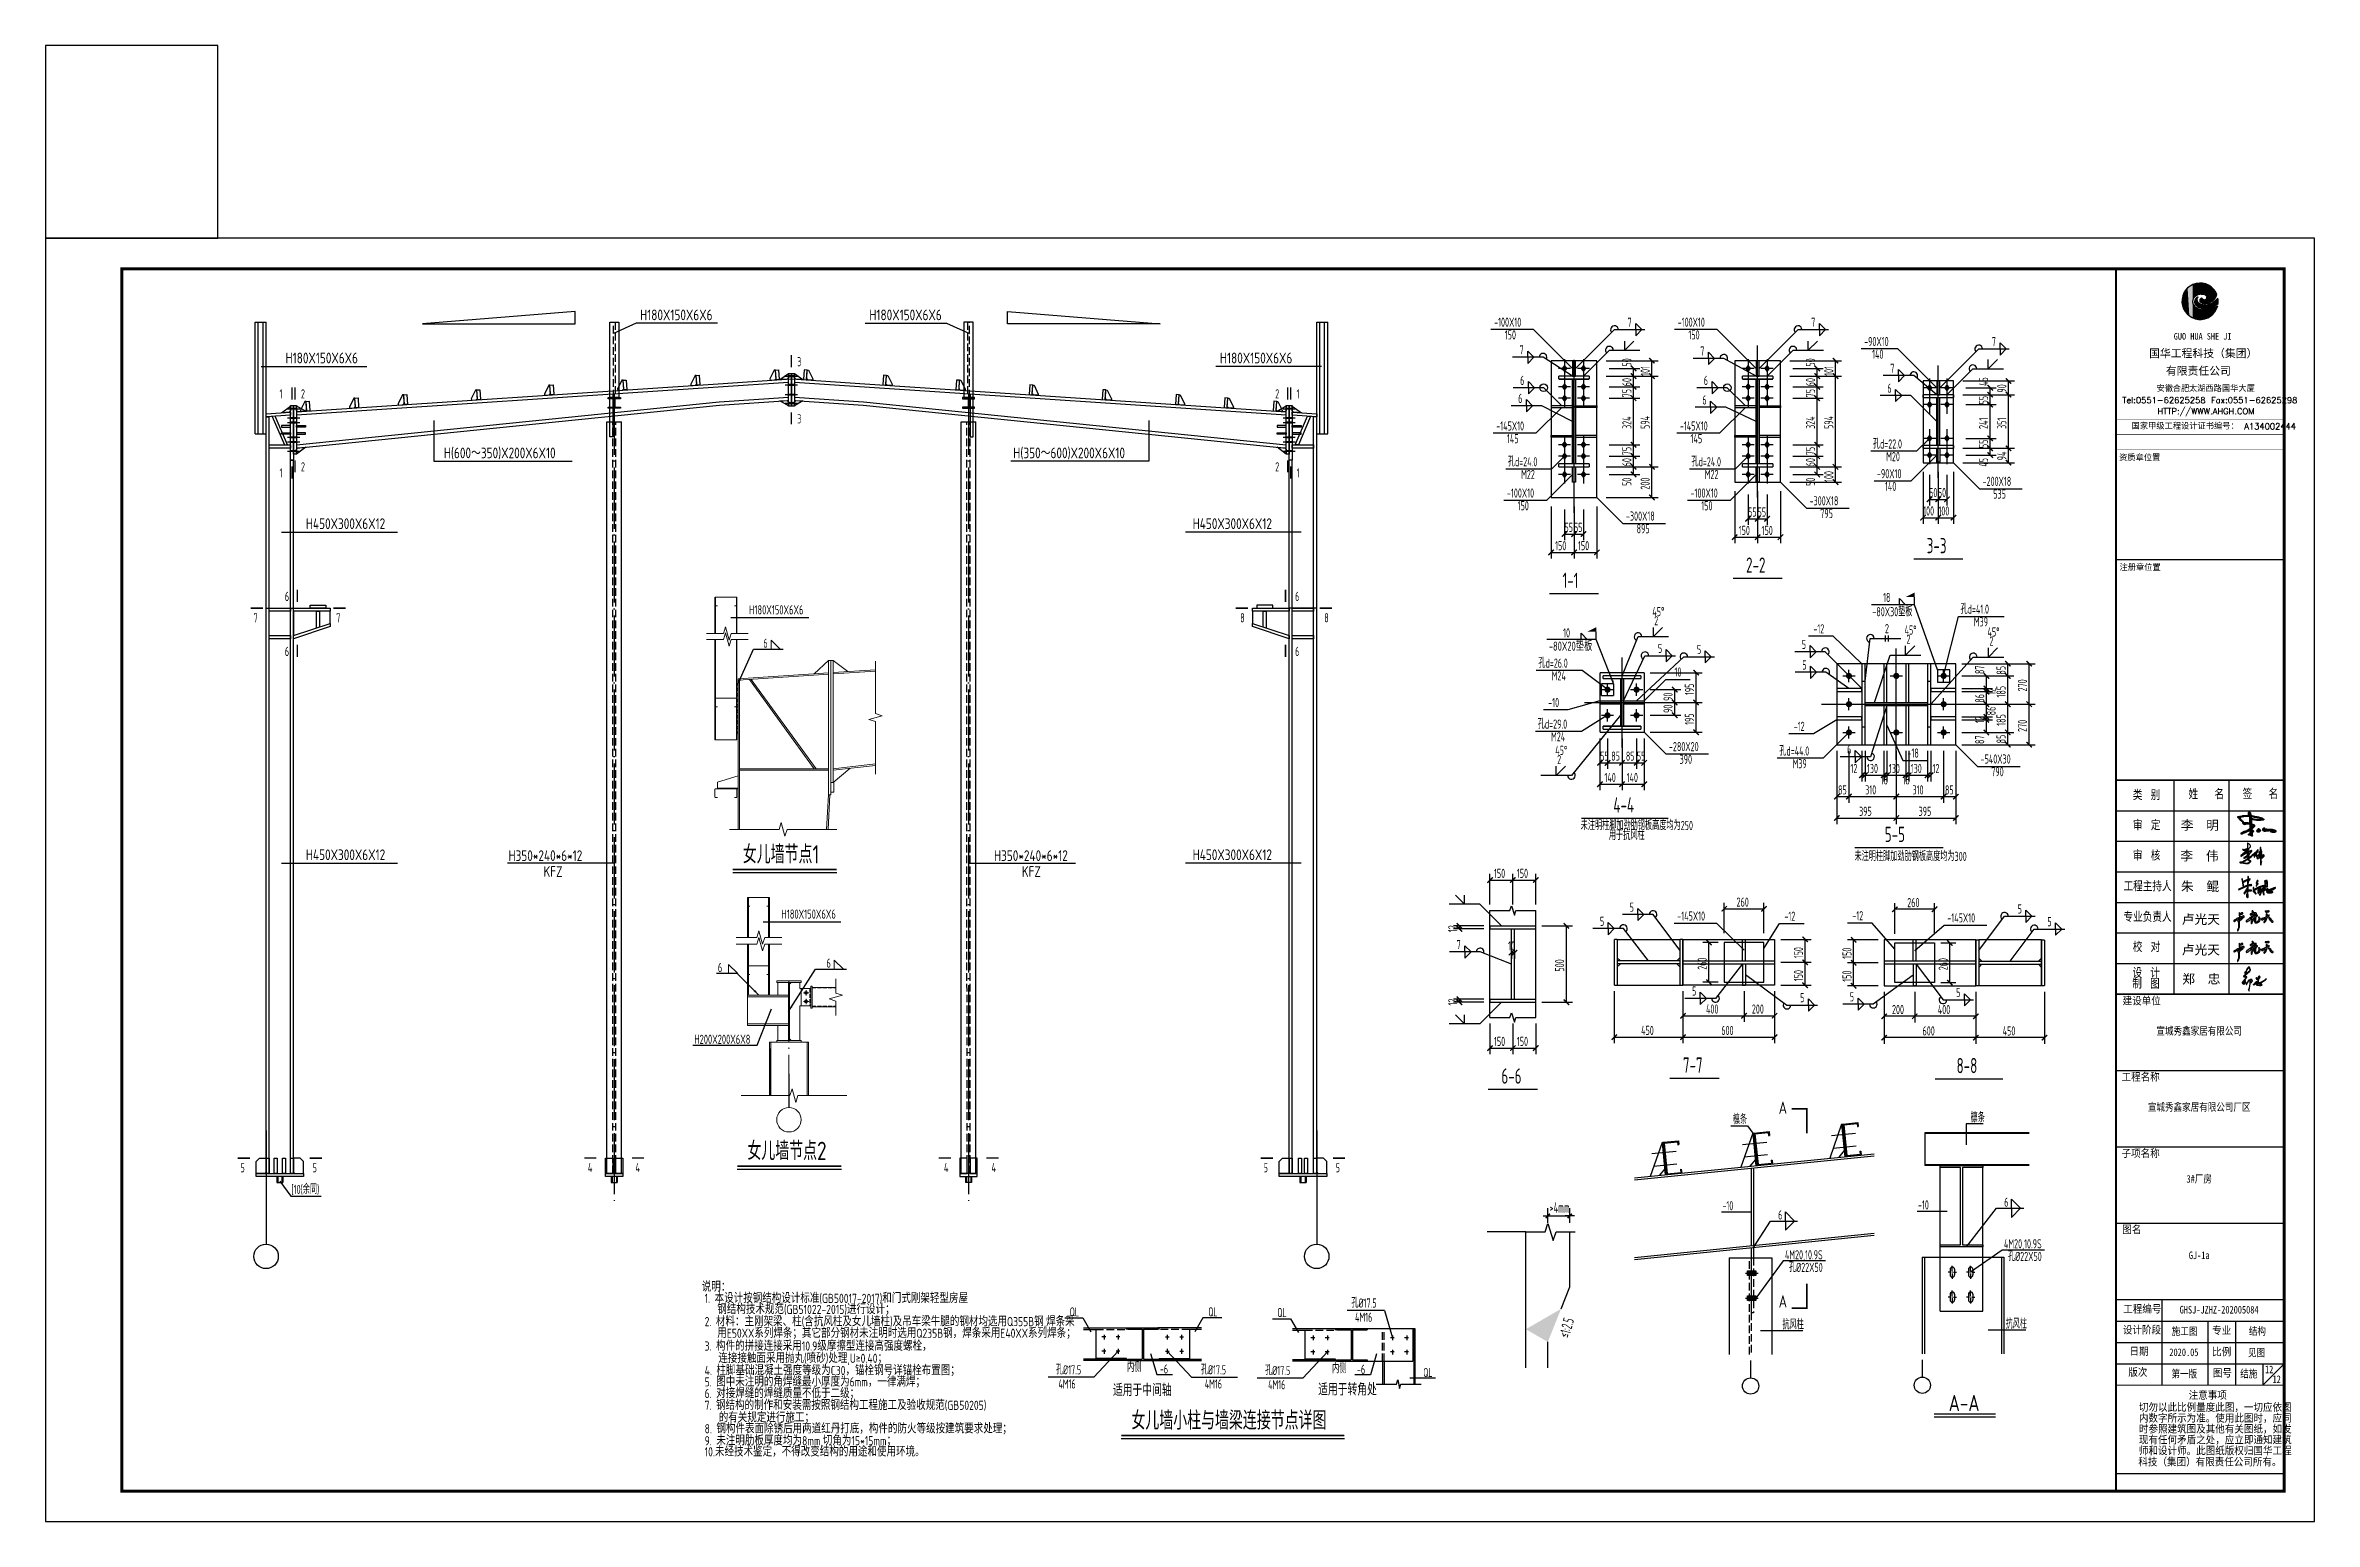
# Model space of a CAD drawing. Extents: x 9834882 to 10005569, y 1691670 to 2510806.
# Drawn here: x 9894119 to 9968419, y 1691670 to 1739982 of the extents above; entities that cross this region are included whole.
import ezdxf
from ezdxf.enums import TextEntityAlignment as Align

# ---------------------------------------------------------------- set-up
doc = ezdxf.new("R2010")
doc.units = 0
doc.header["$LTSCALE"] = 1000
doc.header["$MEASUREMENT"] = 0
for name, pattern in [('30', [0]), ('6', [8.75, 5, -1.25, 1.25, -1.25]), ('CABLIN', [0.35, 0.25, -0.1]), ('CONTINOUS', [0]), ('DASH', [0.35, 0.25, -0.1]), ('DOTE', [2.42, 2, -0.2, 0.02, -0.2])]:
    doc.linetypes.add(name, pattern=pattern)
doc.layers.get('0').update_dxf_attribs({"linetype": 'CONTINUOUS'})
for name, color, linetype in [('10', 7, 'CONTINUOUS'), ('114', 2, 'CONTINUOUS'), ('116', 1, 'CONTINUOUS'), ('12', 142, 'CONTINUOUS'), ('130', 7, 'CONTINUOUS'), ('14', 142, 'CONTINUOUS'), ('20', 2, 'CONTINUOUS'), ('AXIS', 3, 'CONTINUOUS'), ('BOARD1', 2, 'CONTINOUS'), ('BOLT', 3, 'CONTINUOUS'), ('DIM', 3, 'CONTINUOUS'), ('DIM_SYMB', 3, 'CONTINUOUS'), ('DOTE', 8, 'DOTE'), ('killer_tk0.0000', 1, 'CONTINUOUS'), ('killer_tk3.0000', 1, 'CONTINUOUS'), ('PP-PM-TK', 7, 'CONTINUOUS'), ('PUB_DIM', 3, 'CONTINUOUS'), ('PUB_TEXT', 7, 'CONTINUOUS'), ('PUB_TITLE', 4, 'CONTINUOUS'), ('TEXT', 7, 'CONTINUOUS'), ('THIN', 7, 'CONTINUOUS'), ('WELD', 7, 'CONTINUOUS'), ('一般文字', 6, 'CONTINUOUS'), ('墙线__粗线', 7, 'CONTINUOUS'), ('字符串标注', 6, 'CONTINUOUS'), ('尺寸标注', 86, 'CONTINUOUS'), ('柱子', 142, 'CONTINUOUS'), ('标注文字', 3, 'CONTINUOUS'), ('水平支撑', 4, 'CONTINUOUS'), ('焊缝标注', 6, 'CONTINUOUS'), ('签名', 255, 'CONTINUOUS'), ('编号标注', 253, 'CONTINUOUS'), ('螺栓孔标注', 6, 'CONTINUOUS'), ('钢板标注', 6, 'CONTINUOUS'), ('钢结构', 3, 'CONTINUOUS')]:
    doc.layers.add(name, color=color, linetype=linetype)
doc.styles.add('-黑体', font='')
doc.styles.add('_HZTXT', font='atssdeng.shx', dxfattribs={"width": 0.8, "bigfont": 'atssdchn.shx'})
doc.styles.add('hztxt', font='atssdeng.shx', dxfattribs={"width": 0.7, "height": 10, "bigfont": 'atssdchn.shx'})
doc.styles.get("Standard").update_dxf_attribs({"font": 'atssdeng.shx', "bigfont": 'atssdchn.shx'})
doc.styles.add('STYLE1', font='simhei.ttf', dxfattribs={"width": 0.8})
doc.styles.add('TQ', font='txt.shx', dxfattribs={"width": 0.8, "bigfont": 'hztxt.shx'})
doc.styles.add('TSSD_Label', font='Tssdeng.shx', dxfattribs={"width": 0.7, "bigfont": 'hztxt.shx'})
doc.styles.add('TSSD_REIN', font='atssdeng.shx', dxfattribs={"width": 0.7, "bigfont": 'atssdchn.shx'})
doc.styles.add('仿宋', font='', dxfattribs={"width": 0.8})
doc.styles.get('-黑体').set_extended_font_data('SimSun')
doc.styles.get('仿宋').set_extended_font_data('SimSun')
doc.dimstyles.new('TSSD_LEADER_STYLE_200.0', dxfattribs={"dimtxt": 0.18, "dimasz": 200, "dimexe": 0.18, "dimexo": 0.0625, "dimgap": 0.09, "dimtad": 0, "dimtih": 1, "dimtoh": 1, "dimdec": 4, "dimzin": 0, "dimdsep": 46, "dimtxsty": 'Standard', "dimcen": 0.09, "dimadec": 0, "dimazin": 0, "dimtfac": 1, "dimtdec": 4, "dimtofl": 0, "dimtmove": 0, "dimatfit": 3, "dimfxl": 1, "dimtolj": 1, "dimtzin": 0, "dimarcsym": 0})

msp = doc.modelspace()

# ---------------------------------------------------------------- texts
at = {"layer": '10', "style": 'TSSD_REIN'}
for s, height, width, p in [('3', 300, 0.6, (9918736.8, 1729481.3)), ('1', 300, 0.6, (9901786.9, 1728428.7)), ('2', 300, 0.6, (9902486.9, 1728428.7)), ('2', 300, 0.6, (9934386.9, 1728428.7)), ('1', 300, 0.6, (9935086.9, 1728428.7)), ('3', 300, 0.6, (9918736.8, 1727611.3)), ('1', 300, 0.6, (9901786.9, 1725840.5)), ('2', 300, 0.6, (9902486.9, 1726040.5)), ('2', 300, 0.6, (9934386.9, 1726040.5)), ('1', 300, 0.6, (9935086.9, 1725840.5)), ('6', 300, 0.6, (9901959.6, 1721800)), ('6', 300, 0.6, (9935036.9, 1721800)), ('7', 300, 0.6, (9900936.9, 1721100)), ('7', 300, 0.6, (9903644.2, 1721100)), ('8', 300, 0.6, (9933241.2, 1721100)), ('8', 300, 0.6, (9935992.7, 1721100)), ('6', 300, 0.6, (9901959.6, 1720000)), ('6', 300, 0.6, (9935036.9, 1720000)), ('4-4', 500, 0.65, (9945458.2, 1714873.9)), ('5', 300, 0.6, (9900506.9, 1703100.1)), ('5', 300, 0.6, (9902866.9, 1703100.1)), ('4', 300, 0.7, (9911879.8, 1703106)), ('4', 300, 0.7, (9913439.1, 1703106)), ('4', 300, 0.7, (9923537.5, 1703106)), ('4', 300, 0.7, (9925096.8, 1703106)), ('5', 300, 0.6, (9934006.9, 1703100.1)), ('5', 300, 0.6, (9936366.8, 1703100.1))]:
    msp.add_text(s, height=height, dxfattribs=dict(at, width=width)).set_placement(p)
at = {"layer": '10', "ltscale": 0.1, "style": 'TSSD_REIN', "width": 0.65}
for s, p in [('3-3', (9955718.4, 1723361.7)), ('2-2', (9949803.4, 1722724.7)), ('1-1', (9943791.5, 1722224.7)), ('5-5', (9954344.5, 1713911.8)), ('7-7', (9947734.3, 1706360.6)), ('8-8', (9956694.5, 1706343.6)), ('6-6', (9941790.4, 1706001.6))]:
    msp.add_text(s, height=500, dxfattribs=at).set_placement(p)
at = {"layer": '130', "style": 'TSSD_REIN', "width": 0.8}
for s, p in [('说明：', (9915611.3, 1699199.1, 133.3)), ('1. 本设计按钢结构设计标准(GB50017-2017)和门式刚架轻型房屋', (9915701.5, 1698826.1, 133.3)), ('钢结构技术规范(GB51022-2015)进行设计；', (9916118.2, 1698463.8, 133.3)), ('2. 材料：主刚架梁、柱(含抗风柱及女儿墙柱)及吊车梁牛腿的钢材均选用Q355B钢,焊条采', (9915703.8, 1698065.1, 133.3)), ('用E50XX系列焊条；其它部分钢材未注明时选用Q235B钢，焊条采用E40XX系列焊条；', (9916118.2, 1697684.4, 133.3)), ('3. 构件的拼接连接采用10.9级摩擦型连接高强度螺栓，', (9915703.8, 1697265, 133.3)), ('连接接触面采用抛丸(喷砂)处理,U≥0.40；', (9916152.5, 1696863.7, 133.3)), ('4. 柱脚基础混凝土强度等级为C30，锚栓钢号详锚栓布置图；', (9915703.8, 1696465.2, 133.3)), ('5. 图中未注明的角焊缝最小厚度为6mm，一律满焊；', (9915703.8, 1696091.8, 133.3)), ('7. 钢结构的制作和安装需按照钢结构工程施工及验收规范(GB50205)', (9915703.8, 1695326.1, 133.3)), ('6. 对接焊缝的焊缝质量不低于二级；', (9915703.8, 1695713.9, 133.3)), ('8. 钢构件表面除锈后用两道红丹打底，构件的防火等级按建筑要求处理；', (9915703.8, 1694558.4, 133.3)), ('的有关规定进行施工；', (9916165.5, 1694921, 133.3)), ('10.未经技术鉴定，不得改变结构的用途和使用环境。', (9915703.8, 1693804.1, 133.3)), ('9. 未注明肋板厚度均为8mm,切角为15*15mm；', (9915703.8, 1694166.5, 133.3))]:
    msp.add_text(s, height=300, dxfattribs=at).set_placement(p)
at = {"layer": 'PUB_TEXT', "style": 'TSSD_REIN', "width": 0.8}
for s, p in [('适用于中间轴', (9929075.1, 1695776.2, 4.6)), ('适用于转角处', (9935792.8, 1695795.1, -146662.1))]:
    msp.add_text(s, height=400, dxfattribs=at).set_placement(p)
at = {"layer": 'PUB_TITLE', "color": 6, "style": '仿宋', "width": 0.8}
msp.add_text('GJ-1a', height=250, dxfattribs=at).set_placement((9964639.5, 1700261.3), align=Align.CENTER)
msp.add_text('12', height=250, dxfattribs=at).set_placement((9966794.4, 1696525.9))
at = {"layer": 'TEXT', "style": 'TSSD_Label', "width": 0.7}
for s, p in [('H180X150X6X6', (9917161.1, 1721359.6, 702)), ('6', (9917624.8, 1720268.8)), ('H180X150X6X6', (9918220.1, 1711402.1, 702)), ('6', (9916137.8, 1709654.8)), ('6', (9919692.2, 1709797.1)), ('H200X200X6X8', (9915366.6, 1707304.7))]:
    msp.add_text(s, height=300, dxfattribs=at).set_placement(p)
at = {"layer": '一般文字', "color": 7, "style": 'TSSD_REIN', "width": 0.8}
for s, p in [('女儿墙节点1', (9916954.2, 1713207.9, 230993.1)), ('女儿墙节点2', (9917104.4, 1703501.8, 230993.1)), ('女儿墙小柱与墙梁连接节点详图', (9929678.6, 1694680.8))]:
    msp.add_text(s, height=600, dxfattribs=at).set_placement(p)
at = {"layer": '一般文字', "color": 6, "linetype": 'Continuous', "lineweight": -3, "style": 'hztxt', "width": 0.8}
for p in [(9951145.8, 1704894, -200), (9951145.8, 1698554.9, -200)]:
    msp.add_text('A', height=400, dxfattribs=at).set_placement(p, align=Align.BOTTOM_RIGHT)
at = {"layer": '一般文字', "color": 2, "style": '_HZTXT', "width": 0.8}
msp.add_text('A-A', height=533.33, dxfattribs=at).set_placement((9956437.6, 1695285.6, -200))
at = {"layer": '字符串标注', "style": 'TSSD_REIN', "width": 0.6}
msp.add_text('[10(余同)', height=300, dxfattribs=at).set_placement((9902173.4, 1702392.6))
at = {"layer": '尺寸标注', "style": 'TSSD_REIN', "width": 0.6}
for s, p in [('50', (9946049.5, 1729470.5)), ('60', (9946049.5, 1728826.8)), ('101', (9946649.5, 1729166.8)), ('50', (9952061.4, 1729470.5)), ('60', (9952061.4, 1728826.8)), ('101', (9952661.4, 1729166.8)), ('45', (9957726.3, 1728837.5)), ('75', (9946049.5, 1728464.3)), ('75', (9952061.4, 1728464.3)), ('55', (9957726.3, 1728231.2)), ('90', (9958326.3, 1728618.7)), ('324', (9946049.5, 1727429.3)), ('594', (9946649.5, 1727429.3)), ('324', (9952061.4, 1727429.3)), ('594', (9952661.4, 1727429.3)), ('241', (9957726.3, 1727429.3)), ('351', (9958326.3, 1727429.3)), ('75', (9946049.5, 1726569.2)), ('75', (9952061.4, 1726569.2)), ('55', (9957726.3, 1726802.3)), ('60', (9946049.5, 1726206.7)), ('60', (9952061.4, 1726206.7)), ('100', (9952661.4, 1725694.2)), ('45', (9957726.3, 1726196)), ('94', (9958326.3, 1726404.3)), ('50', (9946049.5, 1725563)), ('200', (9946649.5, 1725444.2)), ('50', (9952061.4, 1725563)), ('87', (9957602.5, 1719408.2)), ('85', (9958302.5, 1719389.4)), ('90', (9947397.5, 1718530.2)), ('195', (9948097.5, 1718720.2)), ('86', (9957602.5, 1718470.7)), ('12', (9957977.5, 1718726.9)), ('185', (9958302.5, 1718639.4)), ('270', (9959002.5, 1718839.4)), ('90', (9947397.5, 1718135.1)), ('195', (9948097.5, 1717745.2)), ('12', (9957602.5, 1717801.9)), ('86', (9957977.5, 1718058.2)), ('185', (9958302.5, 1717714.4)), ('270', (9959002.5, 1717514.4)), ('87', (9957602.5, 1717120.7)), ('85', (9958302.5, 1717139.4)), ('12', (9940348.4, 1710958.6)), ('150', (9951667.3, 1710105.1)), ('150', (9953255.8, 1710088.1)), ('500', (9943848.4, 1709671.1)), ('260', (9948517.3, 1709730.1)), ('150', (9951667.3, 1709355.1)), ('150', (9953255.8, 1709338.1)), ('260', (9956405.8, 1709713.1)), ('12', (9940348.4, 1708558.6))]:
    msp.add_text(s, height=300, rotation=90, dxfattribs=at).set_placement(p)
for s, p in [('50', (9955796.3, 1725196.2)), ('50', (9956081.4, 1725196.2)), ('55', (9949868.9, 1724559.2)), ('55', (9950178.9, 1724559.2)), ('100', (9955601.3, 1724596.2)), ('100', (9956101.3, 1724596.2)), ('55', (9943857, 1724059.2)), ('55', (9944167, 1724059.2)), ('150', (9949561.4, 1723959.2)), ('150', (9950311.4, 1723959.2)), ('150', (9943549.5, 1723459.2)), ('150', (9944299.5, 1723459.2)), ('55', (9945027.5, 1716572.7)), ('85', (9945388.4, 1716572.7)), ('85', (9945867, 1716572.7)), ('55', (9946226.1, 1716572.7)), ('12', (9953221.2, 1716166.9)), ('130', (9953760.8, 1716166.9)), ('130', (9954477.5, 1716166.9)), ('130', (9955194.1, 1716166.9)), ('12', (9955908.7, 1716166.9)), ('140', (9945167.1, 1715872.7)), ('140', (9945892.1, 1715872.7)), ('85', (9952815, 1715466.9)), ('310', (9953702.5, 1715466.9)), ('18', (9954206.6, 1715791.9)), ('18', (9954923.3, 1715791.9)), ('310', (9955252.5, 1715466.9)), ('85', (9956315, 1715466.9)), ('395', (9953502.5, 1714766.9)), ('395', (9955452.5, 1714766.9)), ('150', (9941548.4, 1712736.1)), ('150', (9942298.4, 1712736.1)), ('260', (9949492.3, 1711795.1)), ('260', (9955080.8, 1711778.1)), ('10', (9942010.9, 1710361.1)), ('400', (9948492.3, 1708295.1)), ('200', (9949992.3, 1708295.1)), ('200', (9954580.8, 1708278.1)), ('400', (9956080.8, 1708278.1)), ('150', (9941548.4, 1707236.1)), ('150', (9942298.4, 1707236.1)), ('450', (9946367.3, 1707595.1)), ('600', (9948992.3, 1707595.1)), ('600', (9955580.8, 1707578.1)), ('450', (9958205.8, 1707578.1))]:
    msp.add_text(s, height=300, dxfattribs=at).set_placement(p)
at = {"layer": '标注文字', "linetype": 'ByBlock', "style": 'TSSD_REIN', "width": 0.8}
for s, p in [('H180X150X6X6', (9913591.2, 1730987.3, 502)), ('H180X150X6X6', (9921097, 1730987.3, 502)), ('H180X150X6X6', (9901983.1, 1729576.4, 702)), ('H180X150X6X6', (9932575.8, 1729576.4, 702)), ('H(600～350)X200X6X10', (9907166.1, 1726470.1, 702)), ('H(350～600)X200X6X10', (9925809.8, 1726470.1, 702)), ('H450X300X6X12', (9902648.8, 1724154.4, 702)), ('H450X300X6X12', (9931683.9, 1724154.4, 702)), ('H450X300X6X12', (9902648.8, 1713318.8, 702)), ('H350*240*6*12', (9909282.7, 1713290.1, 102)), ('H350*240*6*12', (9925179.2, 1713290.1, 102)), ('H450X300X6X12', (9931683.9, 1713318.8, 702)), ('KFZ', (9910428.3, 1712770.1, 102)), ('KFZ', (9926090.5, 1712770.1, 102))]:
    msp.add_text(s, height=350, dxfattribs=at).set_placement(p)
at = {"layer": '焊缝标注', "style": 'TSSD_REIN', "width": 0.6}
for s, p in [('7', (9945922.8, 1730771.6)), ('7', (9951934.7, 1730771.6)), ('7', (9942384.8, 1729867.1)), ('7', (9948303.5, 1729829.9)), ('7', (9957849.6, 1730138.5)), ('6', (9942406.3, 1728869)), ('6', (9948418.1, 1728869)), ('7', (9954525.3, 1729264.8)), ('6', (9942341.6, 1728279.7)), ('6', (9948371.4, 1728227.7)), ('6', (9954428.8, 1728613.8)), ('45°', (9946734.2, 1721302.1)), ('18', (9954290, 1721765.3)), ('10', (9943813.3, 1720604.5)), ('2', (9946796.7, 1721002.1)), ('2', (9954351.5, 1720744.4)), ('45°', (9954993.1, 1720698.4)), ('45°', (9957708, 1720635.6)), ('5', (9946918, 1720096.4)), ('5', (9948194.9, 1720061.2)), ('5', (9951626.8, 1720227.9)), ('2', (9955055.6, 1720398.4)), ('2', (9957770.5, 1720335.6)), ('5', (9951644.2, 1719556.6)), ('6', (9953109.9, 1716792.1)), ('45°', (9943555.3, 1716759)), ('2', (9943617.8, 1716459)), ('5', (9945990.2, 1711627.8)), ('5', (9945018.8, 1711167)), ('5', (9958693.9, 1711571.4)), ('5', (9959668.9, 1711153.8)), ('7', (9940326.9, 1710403.9)), ('5', (9948033.3, 1708883)), ('5', (9951572.3, 1708664.8)), ('5', (9953199, 1708694.9)), ('5', (9956682.2, 1708834.9))]:
    msp.add_text(s, height=300, dxfattribs=at).set_placement(p)
at = {"layer": '螺栓孔标注', "style": 'TSSD_REIN', "width": 0.6}
for s, height, p in [('孔d=22.0', 300, (9953953.7, 1726788.9)), ('孔d=24.0', 300, (9942001.9, 1726205.8)), ('M22', 300, (9942439.4, 1725790.8)), ('孔d=24.0', 300, (9948013.8, 1726205.8)), ('M22', 300, (9948451.3, 1725790.8)), ('M20', 300, (9954391.2, 1726373.9)), ('孔d=41.0', 300, (9956824.1, 1721381.7)), ('M39', 300, (9957261.6, 1720966.7)), ('孔d=26.0', 300, (9943001.5, 1719615)), ('M24', 300, (9943439, 1719200.1)), ('孔d=29.0', 300, (9942980.2, 1717621)), ('M24', 300, (9943417.7, 1717206)), ('孔d=44.0', 300, (9950889.7, 1716740.1)), ('M39', 300, (9951327.2, 1716325.1)), ('>4mm', 350, (9943365.8, 1701772.8))]:
    msp.add_text(s, height=height, dxfattribs=at).set_placement(p)
at = {"layer": '螺栓孔标注', "color": 5, "style": 'TSSD_REIN'}
for s, width, p in [('-80X30垫板', 0.6, (9953938.3, 1721298.6)), ('-80X20垫板', 0.7, (9943347.4, 1720171.1)), ('未注明柱脚加劲肋钢板高度均为250', 0.6, (9944387.6, 1714303.1)), ('用于抗风柱', 0.6, (9945310.7, 1713979.1)), ('未注明柱脚加劲肋钢板高度均为300', 0.6, (9953354.2, 1713290.4))]:
    msp.add_text(s, height=300, dxfattribs=dict(at, width=width)).set_placement(p)
at = {"layer": '螺栓孔标注', "color": 0, "style": '_HZTXT', "width": 0.6}
for s, p in [('檩条', (9949367.8, 1704679.6, -200)), ('檩条', (9957154.8, 1704742.1, -200)), ('-10', (9949027.7, 1701858, -200)), ('-10', (9955431, 1701883.6, -200)), ('4M20,10.9S', (9958247.5, 1700612.1, -200)), ('4M20,10.9S', (9958247.5, 1700612.1, -200)), ('4M20,10.9S', (9951075.9, 1700252.9, -200)), ('4M20,10.9S', (9951075.9, 1700252.9, -200)), ('孔%%C22X50', (9951207.2, 1699839.2, -200)), ('孔%%C22X50', (9958378.8, 1700198.4, -200)), ('QL', (9927658.7, 1698384.7, 4.6)), ('QL', (9932194.4, 1698384.7, 4.6)), ('QL', (9934454.8, 1698361.5, -146662.1)), ('孔%%C17.5', (9936879.9, 1698673.1, -146662.1)), ('4M16', (9936999.2, 1698208.3, -146662.1)), ('抗风柱', (9950992.9, 1697963.9, -200)), ('抗风柱', (9958299.3, 1697989.5, -200)), ('孔%%C17.5', (9927206.3, 1696488.6, 4.6)), ('4M16', (9927287.8, 1696023.8, 4.6)), ('内侧', (9929536.8, 1696567.6, 4.6)), ('-6', (9930608.9, 1696515.2, 4.6)), ('孔%%C17.5', (9931950.4, 1696488.6, 4.6)), ('4M16', (9932079.2, 1696023.8, 4.6)), ('孔%%C17.5', (9934051.9, 1696465.4, -146662.1)), ('4M16', (9934152.9, 1696000.6, -146662.1)), ('内侧', (9936248.3, 1696529.2, -146662.1)), ('-6', (9937062.2, 1696503.1, 4.6)), ('QL', (9939232.5, 1696402.6, -146662.1))]:
    msp.add_text(s, height=300, dxfattribs=at).set_placement(p)
for p in [(9958393.7, 1701972.3, -200), (9950991.5, 1701554.6, -200)]:
    msp.add_text('6', height=300, dxfattribs=at).set_placement(p, align=Align.RIGHT)
at = {"layer": '螺栓孔标注', "style": 'TSSD_REIN', "width": 0.6}
msp.add_text('≤1:2.5', height=350, rotation=75, dxfattribs=at).set_placement((9944009.3, 1697658.7, 1860))
at = {"layer": '钢板标注', "style": 'TSSD_REIN', "width": 0.6}
for s, p in [('-100X10', (9941553.3, 1730773.6)), ('150', (9941903.3, 1730358.6)), ('-100X10', (9947565.1, 1730773.6)), ('150', (9947915.1, 1730358.6)), ('-90X10', (9953667.6, 1730140.5)), ('140', (9953930.1, 1729725.5)), ('-145X10', (9941624.3, 1727377.4)), ('-145X10', (9947636.2, 1727377.4)), ('145', (9941974.3, 1726962.4)), ('145', (9947986.2, 1726962.4)), ('-90X10', (9954088.6, 1725815.4)), ('-100X10', (9941974.3, 1725182.4)), ('-100X10', (9947986.2, 1725182.4)), ('140', (9954351.1, 1725400.4)), ('-200X18', (9957547.5, 1725565.3)), ('535', (9957897.5, 1725150.3)), ('150', (9942324.3, 1724767.4)), ('-300X18', (9945870.7, 1724428.3)), ('150', (9948336.2, 1724767.4)), ('-300X18', (9951882.6, 1724928.3)), ('795', (9952232.6, 1724513.3)), ('895', (9946220.7, 1724013.3)), ('-12', (9952006.9, 1720739.4)), ('-10', (9947329.9, 1719324.6)), ('-10', (9943324.1, 1718326.7)), ('-12', (9951362.6, 1717546.6)), ('-280X20', (9947277.6, 1716883.7)), ('390', (9947627.6, 1716468.7)), ('-18', (9955087.5, 1716672.7)), ('-540X30', (9957482.6, 1716477.9)), ('790', (9957832.6, 1716062.9)), ('-145X10', (9947551.2, 1711338.5)), ('-12', (9951057.7, 1711332.9)), ('-12', (9953283.3, 1711348.8)), ('-145X10', (9956393, 1711277.4))]:
    msp.add_text(s, height=300, dxfattribs=at).set_placement(p)

# ---------------------------------------------------------------- blocks, each defined once
blk = doc.blocks.new('_DIMX')
blk.add_line((-150, 0), (150, 0))
at = {"const_width": 50}
blk.add_lwpolyline([(-70, -70), (70, 70)], dxfattribs=at)
blk = doc.blocks.new('*U22')
at = {"layer": 'PP-PM-TK', "color": 1}
for points in [[(-734, 26), (-725, -117), (-725, 92)], [(-725, 92), (-715, -155), (-715, 168)], [(-725, -117), (-725, 92), (-715, -155)], [(-715, 168), (-689, -255), (-689, 245)], [(-715, -155), (-715, 168), (-689, -255)], [(-689, 245), (-669, -296), (-669, 303)], [(-689, -255), (-689, 245), (-669, -296)], [(-669, 303), (-627, -384), (-627, 377)], [(-669, -296), (-669, 303), (-627, -384)], [(-627, 377), (-598, -422), (-598, 427)], [(-627, -384), (-627, 377), (-598, -422)], [(-598, 427), (-540, -498), (-540, 493)], [(-598, -422), (-598, 427), (-540, -498)], [(-540, 493), (-504, -531), (-504, 535)], [(-540, -498), (-540, 493), (-504, -531)], [(-504, 535), (-434, -593), (-434, 589)], [(-504, -531), (-504, 535), (-434, -593)], [(-434, 589), (-390, -619), (-390, 622)], [(-434, -593), (-434, 589), (-390, -619)], [(-390, 622), (-310, -666), (-310, 662)], [(-390, -619), (-390, 622), (-310, -666)], [(-310, 662), (-302, -669), (-302, 667)], [(-310, -666), (-310, 662), (-302, -669)], [(-302, 667), (-300, 1), (-300, 667)], [(-300, 667), (-299, 9), (-299, 668)], [(-299, 668), (-289, 51), (-289, 673)], [(-289, 673), (-287, 62), (-287, 674)], [(-287, 674), (-274, 89), (-274, 680)], [(-274, 680), (-262, 115), (-262, 686)], [(-262, 686), (-255, 126), (-255, 688)], [(-262, 686), (-262, 115), (-262, 686)], [(-255, 688), (-231, 157), (-231, 695)], [(-231, 695), (-227, 163), (-227, 696)], [(-227, 696), (-222, 168), (-222, 697)], [(-222, 697), (-221, 168), (-221, 697)], [(-222, 3), (-221, -43), (-221, 4)], [(-221, 697), (-215, 174), (-215, 699)], [(-221, 4), (-215, -82), (-215, 32)], [(-221, -43), (-221, 4), (-215, -82)], [(-215, 699), (-211, 177), (-211, 700)], [(-215, 32), (-211, -92), (-211, 48)], [(-215, -82), (-215, 32), (-211, -92)], [(-211, 700), (-202, 186), (-202, 703)], [(-211, 48), (-202, -118), (-202, 68)], [(-211, -92), (-211, 48), (-202, -118)], [(-202, 703), (-199, 188), (-199, 704)], [(-202, 68), (-199, -122), (-199, 73)], [(-202, -118), (-202, 68), (-199, -122)], [(-199, 704), (-185, 201), (-185, 708)], [(-199, 73), (-185, -143), (-185, 93)], [(-199, -122), (-199, 73), (-185, -143)], [(-185, 708), (-183, 203), (-183, 708)], [(-185, 93), (-183, -145), (-183, 96)], [(-185, -143), (-185, 93), (-183, -145)], [(-183, 708), (-179, 206), (-179, 709)], [(-183, 96), (-179, -149), (-179, 100)], [(-183, -145), (-183, 96), (-179, -149)], [(-179, 709), (-176, 208), (-176, 710)], [(-179, 100), (-176, -152), (-176, 103)], [(-179, -149), (-179, 100), (-176, -152)], [(-176, 710), (-175, 208), (-175, 710)], [(-176, 103), (-175, -153), (-175, 104)], [(-176, -152), (-176, 103), (-175, -153)], [(-175, 710), (-163, 216), (-163, 714)], [(-175, 104), (-163, -165), (-163, 116)], [(-175, -153), (-175, 104), (-163, -165)], [(-163, 714), (-142, 228), (-142, 719)], [(-163, 116), (-142, -181), (-142, 137)], [(-163, -165), (-163, 116), (-142, -181)], [(-142, 719), (-124, 239), (-124, 724)], [(-142, 137), (-124, -195), (-124, 151)], [(-142, -181), (-142, 137), (-124, -195)], [(-124, 724), (-123, 240), (-123, 724)], [(-124, 151), (-123, -196), (-123, 152)], [(-124, -195), (-124, 151), (-123, -196)], [(-123, 724), (-122, 240), (-122, 724)], [(-123, 152), (-122, -196), (-122, 153)], [(-123, -196), (-123, 152), (-122, -196)], [(-122, 724), (-114, 243), (-114, 725)], [(-122, 153), (-114, -202), (-114, 157)], [(-122, -196), (-122, 153), (-114, -202)], [(-114, 725), (-112, 244), (-112, 725)], [(-114, 157), (-112, 107), (-112, 158)], [(-114, -202), (-114, 87), (-112, -204)], [(-112, 725), (-112, 244), (-112, 725)], [(-112, 725), (-111, 244), (-111, 725)], [(-112, 158), (-111, 117), (-111, 159)], [(-112, 158), (-112, 108), (-112, 158)], [(-112, -204), (-112, 45), (-112, -204)], [(-112, -204), (-112, 42), (-111, -204)], [(-111, 725), (-110, 245), (-110, 725)], [(-111, 159), (-110, 119), (-110, 159)], [(-111, -204), (-111, 38), (-110, -205)], [(-110, 725), (-105, 247), (-105, 725)], [(-110, 159), (-105, 131), (-105, 162)], [(-110, -205), (-110, 34), (-105, -208)], [(-105, 725), (-102, 248), (-102, 726)], [(-105, 162), (-102, 135), (-102, 164)], [(-105, -208), (-105, 12), (-102, -210)], [(-102, 726), (-101, 249), (-101, 726)], [(-102, 164), (-101, 137), (-101, 165)], [(-101, 726), (-95, 251), (-95, 726)], [(-101, 165), (-95, 145), (-95, 166)], [(-95, 726), (-89, 254), (-89, 727)], [(-95, 166), (-89, 151), (-89, 167)], [(-89, 727), (-85, 255), (-85, 727)], [(-85, 727), (-83, 256), (-83, 727)], [(-83, 727), (-79, 257), (-79, 727)], [(-79, 727), (-59, 265), (-59, 729)], [(-59, 729), (-54, 267), (-54, 729)], [(-54, 729), (-45, 270), (-45, 730)], [(-45, 730), (-34, 272), (-34, 731)], [(-34, 731), (-28, 273), (-28, 731)], [(-28, 731), (-19, 276), (-19, 732)], [(-19, 732), (-12, 276), (-12, 732)], [(-12, 732), (-10, 277), (-10, 732)], [(-12, 25), (-10, 11), (-10, 47)], [(-10, 732), (-10, 277), (-10, 732)], [(-10, 732), (-9, 277), (-9, 732)], [(-10, 47), (-9, 4), (-9, 50)], [(-10, 11), (-10, 47), (-10, 10)], [(-10, 47), (-10, 10), (-10, 47)], [(-10, 10), (-10, 47), (-9, 4)], [(-9, 732), (-4, 277), (-4, 733)], [(-9, 50), (-4, -7), (-4, 68)], [(-9, 4), (-9, 50), (-4, -7)], [(-4, 733), (-3, 277), (-3, 733)], [(-4, 68), (-3, -8), (-3, 69)], [(-4, -7), (-4, 68), (-3, -8)], [(-3, 733), (2, 278), (2, 733)], [(-3, 69), (2, -19), (2, 80)], [(-3, -8), (-3, 69), (2, -19)], [(2, 733), (7, 279), (7, 734)], [(2, 80), (7, -24), (7, 87)], [(2, -19), (2, 80), (7, -24)], [(7, 734), (16, 280), (16, 734)], [(7, 87), (16, -35), (16, 98)], [(7, -24), (7, 87), (16, -35)], [(16, 280), (16, 734), (18, 279)], [(16, 734), (18, 279), (18, 734)], [(16, 98), (18, -37), (18, 100)], [(16, -35), (16, 98), (18, -37)], [(18, 279), (18, 734), (21, 279)], [(18, 100), (21, -39), (21, 103)], [(18, -37), (18, 100), (21, -39)], [(21, 279), (21, 734), (28, 279)], [(21, 103), (28, -45), (28, 111)], [(21, -39), (21, 103), (28, -45)], [(28, 279), (28, 733), (30, 279)], [(28, 111), (30, -46), (30, 113)], [(28, -45), (28, 111), (30, -46)], [(30, 279), (30, 733), (40, 278)], [(30, 113), (40, -53), (40, 121)], [(30, -46), (30, 113), (40, -53)], [(40, 278), (40, 732), (44, 278)], [(40, 121), (44, -56), (44, 124)], [(40, -53), (40, 121), (44, -56)], [(44, 278), (44, 731), (58, 277)], [(44, 124), (58, -63), (58, 135)], [(44, -56), (44, 124), (58, -63)], [(58, 277), (58, 730), (69, 276)], [(58, -63), (58, 135), (69, -69)], [(69, 276), (69, 728), (70, 276)], [(69, -69), (69, 126), (70, -69)], [(70, 276), (70, 728), (84, 275)], [(70, -69), (70, 125), (84, -74)], [(84, 275), (84, 726), (85, 275)], [(84, -74), (84, 113), (85, -74)], [(85, 275), (85, 726), (108, 274)], [(85, -74), (85, 112), (108, -81)], [(108, 274), (108, 723), (108, 274)], [(108, 274), (108, 723), (108, 274)], [(108, 274), (108, 723), (109, 274)], [(108, -81), (108, 88), (108, -82)], [(108, -82), (108, 87), (108, -82)], [(108, -82), (108, 87), (109, -82)], [(109, 274), (109, 723), (112, 273)], [(109, -82), (109, 87), (112, -82)], [(112, 273), (112, 723), (135, 270)], [(112, -82), (112, 84), (135, -86)], [(135, 270), (135, 720), (147, 269)], [(135, -86), (135, 66), (147, -88)], [(147, 269), (147, 719), (152, 268)], [(147, -88), (147, 62), (152, -88)], [(152, 268), (152, 718), (152, 268)], [(152, 268), (152, 718), (159, 268)], [(152, -88), (152, 60), (152, -89)], [(152, -89), (152, 60), (159, -89)], [(159, 268), (159, 717), (160, 267)], [(159, -89), (159, 59), (160, -89)], [(160, 267), (160, 717), (164, 267)], [(160, -89), (160, 59), (164, -89)], [(164, 267), (164, 716), (171, 265)], [(164, -89), (164, 59), (171, -89)], [(171, 265), (171, 713), (179, 263)], [(171, 58), (179, -90), (179, 60)], [(171, -89), (171, 58), (179, -90)], [(179, 263), (179, 711), (185, 262)], [(179, 60), (185, -90), (185, 61)], [(179, -90), (179, 60), (185, -90)], [(185, 262), (185, 709), (191, 261)], [(185, 61), (191, -90), (191, 62)], [(191, 261), (191, 707), (207, 254)], [(191, 62), (207, -89), (207, 65)], [(207, 254), (207, 702), (209, 253)], [(207, 65), (209, -89), (209, 66)], [(209, 253), (209, 701), (217, 250)], [(209, 66), (217, -89), (217, 70)], [(217, 250), (217, 698), (225, 244)], [(217, 70), (225, -89), (225, 75)], [(225, 244), (225, 696), (243, 230)], [(225, 75), (243, -87), (243, 86)], [(243, 230), (243, 690), (246, 228)], [(243, 86), (246, -86), (246, 91)], [(246, 228), (246, 689), (248, 227)], [(246, 91), (248, -86), (248, 93)], [(248, 227), (248, 688), (249, 226)], [(248, 93), (249, -86), (249, 94)], [(249, 226), (249, 688), (255, 216)], [(249, 94), (255, -86), (255, 102)], [(255, 216), (255, 686), (266, 199)], [(255, 102), (266, -84), (266, 117)], [(266, 199), (266, 682), (270, 192)], [(266, 117), (270, -84), (270, 133)], [(270, 192), (270, 681), (276, 155)], [(270, 133), (276, -83), (276, 155)], [(569, -14), (588, -190), (588, 2)], [(588, 2), (593, -187), (593, 6)], [(593, 6), (610, -177), (610, 20)], [(610, 20), (616, -173), (616, 25)], [(616, 25), (618, -171), (618, 27)], [(618, 27), (637, -159), (637, 43)], [(637, 43), (643, -155), (643, 48)], [(643, 48), (653, -148), (653, 57)], [(653, 57), (662, -142), (662, 66)], [(662, 66), (664, -140), (664, 68)], [(664, 68), (683, -126), (683, 86)], [(683, 86), (711, -105), (711, 112)], [(711, 112), (724, -95), (724, 124)], [(-302, -669), (-302, -30), (-300, -669)], [(-300, -669), (-300, -43), (-299, -670)], [(-299, -670), (-299, -61), (-289, -673)], [(-289, -673), (-289, -97), (-287, -674)], [(-287, -674), (-287, -102), (-274, -679)], [(-274, -679), (-274, -130), (-262, -683)], [(-262, -683), (-262, -150), (-262, -683)], [(-262, -683), (-262, -150), (-255, -686)], [(-255, -686), (-255, -162), (-231, -694)], [(-231, -694), (-231, -192), (-227, -695)], [(-227, -695), (-227, -195), (-222, -697)], [(-222, -697), (-222, -201), (-221, -697)], [(-221, -697), (-221, -201), (-215, -699)], [(-215, -699), (-215, -207), (-211, -701)], [(-211, -701), (-211, -210), (-202, -704)], [(-202, -704), (-202, -219), (-199, -705)], [(-199, -705), (-199, -222), (-185, -710)], [(-185, -710), (-185, -235), (-183, -711)], [(-183, -711), (-183, -237), (-179, -712)], [(-179, -712), (-179, -241), (-176, -713)], [(-176, -713), (-176, -244), (-175, -713)], [(-175, -713), (-175, -244), (-163, -715)], [(-163, -715), (-163, -252), (-142, -718)], [(-142, -718), (-142, -265), (-124, -721)], [(-124, -721), (-124, -276), (-123, -721)], [(-123, -721), (-123, -277), (-122, -721)], [(-122, -721), (-122, -277), (-114, -722)], [(-114, -722), (-114, -282), (-112, -723)], [(-112, -723), (-112, -284), (-112, -723)], [(-112, -723), (-112, -284), (-111, -723)], [(-111, -723), (-111, -284), (-110, -723)], [(-110, -723), (-110, -285), (-105, -724)], [(-105, -724), (-105, -287), (-102, -724)], [(-102, -210), (-102, -2), (-101, -212)], [(-102, -724), (-102, -288), (-101, -724)], [(-101, -212), (-101, -5), (-95, -215)], [(-101, -724), (-101, -289), (-95, -725)], [(-95, -215), (-95, -17), (-89, -219)], [(-95, -725), (-95, -291), (-89, -726)], [(-89, -219), (-89, -28), (-85, -222)], [(-89, -726), (-89, -294), (-85, -727)], [(-85, -222), (-85, -35), (-83, -223)], [(-85, -727), (-85, -295), (-83, -727)], [(-83, -223), (-83, -39), (-79, -226)], [(-83, -727), (-83, -296), (-79, -727)], [(-79, -226), (-79, -46), (-59, -239)], [(-79, -727), (-79, -298), (-59, -730)], [(-59, -239), (-59, -68), (-54, -241)], [(-59, -730), (-59, -306), (-54, -731)], [(-54, -241), (-54, -73), (-45, -246)], [(-54, -731), (-54, -308), (-45, -732)], [(-45, -246), (-45, -83), (-34, -252)], [(-45, -732), (-45, -312), (-34, -734)], [(-34, -252), (-34, -91), (-28, -254)], [(-28, -254), (-28, -95), (-19, -259)], [(-19, -259), (-19, -101), (-12, -263)], [(-12, -263), (-12, -106), (-10, -264)], [(-10, -264), (-10, -108), (-10, -264)], [(-10, -264), (-10, -108), (-9, -264)], [(-9, -264), (-9, -108), (-4, -267)], [(-4, -267), (-4, -111), (-3, -267)], [(-3, -267), (-3, -111), (2, -269)], [(2, -269), (2, -114), (7, -270)], [(7, -270), (7, -116), (16, -273)], [(16, -273), (16, -121), (18, -274)], [(18, -274), (18, -122), (21, -274)], [(21, -274), (21, -123), (28, -277)], [(28, -277), (28, -127), (30, -277)], [(30, -277), (30, -128), (40, -280)], [(40, -280), (40, -131), (44, -281)], [(44, -281), (44, -133), (58, -283)], [(58, -283), (58, -137), (69, -285)], [(69, -285), (69, -141), (70, -285)], [(70, -285), (70, -141), (84, -288)], [(84, -288), (84, -144), (85, -288)], [(85, -288), (85, -144), (108, -289)], [(108, -289), (108, -149), (108, -289)], [(108, -289), (108, -149), (108, -289)], [(108, -289), (108, -149), (109, -289)], [(109, -289), (109, -150), (112, -289)], [(112, -289), (112, -150), (135, -291)], [(135, -291), (135, -153), (147, -291)], [(147, -291), (147, -154), (152, -291)], [(152, -291), (152, -155), (152, -291)], [(152, -291), (152, -155), (159, -292)], [(152, -344), (152, -716), (152, -344)], [(152, -344), (159, -714), (159, -344)], [(159, -292), (159, -155), (160, -292)], [(159, -344), (160, -714), (160, -344)], [(160, -292), (160, -156), (164, -292)], [(160, -344), (164, -713), (164, -344)], [(164, -292), (164, -156), (171, -292)], [(164, -344), (171, -711), (171, -344)], [(171, -292), (171, -156), (179, -293)], [(171, -344), (179, -709), (179, -343)], [(179, -343), (185, -707), (185, -343)], [(185, -343), (191, -706), (191, -343)], [(191, -343), (207, -702), (207, -342)], [(207, -156), (209, -291), (209, -156)], [(207, -342), (209, -701), (209, -342)], [(209, -156), (217, -291), (217, -155)], [(209, -342), (217, -699), (217, -342)], [(217, -155), (225, -290), (225, -155)], [(217, -342), (225, -697), (225, -341)], [(225, -155), (243, -289), (243, -153)], [(225, -341), (243, -693), (243, -340)], [(243, -153), (246, -289), (246, -153)], [(243, -340), (246, -692), (246, -340)], [(246, -153), (248, -289), (248, -153)], [(246, -340), (248, -692), (248, -340)], [(248, -153), (249, -289), (249, -153)], [(248, -340), (249, -691), (249, -340)], [(249, -153), (255, -289), (255, -152)], [(249, -340), (255, -688), (255, -339)], [(255, -152), (266, -288), (266, -150)], [(255, -339), (266, -683), (266, -338)], [(266, -150), (270, -288), (270, -150)], [(266, -338), (270, -681), (270, -338)], [(270, -150), (276, -288), (276, -149)], [(270, -338), (276, -678), (276, -337)], [(276, -149), (283, -287), (283, -147)], [(276, -337), (283, -675), (283, -337)], [(283, -147), (296, -287), (296, -145)], [(283, -337), (296, -669), (296, -335)], [(296, -145), (302, -286), (302, -144)], [(296, -335), (302, -666), (302, -335)], [(302, -144), (307, -286), (307, -143)], [(302, -335), (307, -664), (307, -334)], [(307, -143), (311, -285), (311, -142)], [(307, -334), (311, -662), (311, -334)], [(311, -142), (341, -281), (341, -133)], [(311, -334), (341, -648), (341, -328)], [(341, -133), (369, -276), (369, -125)], [(341, -328), (369, -634), (369, -323)], [(369, -125), (375, -275), (375, -123)], [(369, -323), (375, -631), (375, -322)], [(375, -123), (377, -275), (377, -123)], [(375, -322), (377, -631), (377, -322)], [(377, -123), (383, -273), (383, -121)], [(377, -322), (383, -626), (383, -320)], [(383, -121), (397, -269), (397, -115)], [(383, -320), (397, -616), (397, -316)], [(397, -115), (421, -264), (421, -104)], [(397, -316), (421, -598), (421, -309)], [(421, -104), (431, -261), (431, -100)], [(421, -309), (431, -591), (431, -307)], [(431, -100), (444, -256), (444, -94)], [(431, -307), (444, -581), (444, -303)], [(444, -94), (450, -254), (450, -91)], [(444, -303), (450, -576), (450, -300)], [(450, -91), (460, -250), (460, -87)], [(450, -300), (460, -569), (460, -297)], [(460, -87), (483, -242), (483, -74)], [(460, -297), (483, -552), (483, -288)], [(483, -74), (492, -239), (492, -68)], [(483, -288), (492, -546), (492, -285)], [(492, -68), (509, -231), (509, -58)], [(492, -68), (492, -239), (492, -68)], [(492, -284), (509, -527), (509, -278)], [(492, -285), (492, -545), (492, -284)], [(509, -58), (512, -229), (512, -56)], [(509, -278), (512, -524), (512, -277)], [(512, -56), (513, -229), (513, -55)], [(512, -277), (513, -522), (513, -276)], [(513, -55), (530, -221), (530, -43)], [(513, -276), (530, -504), (530, -269)], [(530, -43), (542, -215), (542, -35)], [(530, -269), (542, -491), (542, -263)], [(542, -35), (552, -210), (552, -28)], [(542, -263), (552, -480), (552, -258)], [(552, -28), (555, -209), (555, -25)], [(552, -258), (555, -476), (555, -257)], [(555, -25), (569, -201), (569, -14)], [(555, -257), (569, -461), (569, -251)], [(569, -251), (588, -440), (588, -242)], [(588, -242), (593, -432), (593, -239)], [(593, -239), (610, -405), (610, -232)], [(610, -232), (616, -395), (616, -229)], [(616, -229), (618, -391), (618, -228)], [(618, -228), (637, -360), (637, -219)], [(637, -219), (643, -350), (643, -217)], [(643, -217), (653, -334), (653, -212)], [(653, -212), (662, -318), (662, -207)], [(662, -207), (664, -312), (664, -206)], [(664, -206), (683, -260), (683, -197)], [(683, -260), (683, -197), (711, -183)]]:
    blk.add_solid(points, dxfattribs=at)
at = {"layer": 'PP-PM-TK', "color": 1, "extrusion": (0, 0, -1)}
for points in [[(302, -30), (302, 667), (300, 1)], [(300, 1), (300, 667), (299, 9)], [(299, 9), (299, 668), (289, 51)], [(289, 51), (289, 673), (287, 62)], [(287, 62), (287, 674), (274, 89)], [(274, 89), (274, 680), (262, 115)], [(262, 115), (262, 686), (262, 115)], [(262, 115), (262, 686), (255, 126)], [(255, 126), (255, 688), (231, 157)], [(231, 157), (231, 695), (227, 163)], [(227, 163), (227, 696), (222, 168)], [(222, 168), (222, 697), (221, 168)], [(221, 168), (221, 697), (215, 174)], [(215, 174), (215, 699), (211, 177)], [(211, 177), (211, 700), (202, 186)], [(202, 186), (202, 703), (199, 188)], [(199, 188), (199, 704), (185, 201)], [(185, 201), (185, 708), (183, 203)], [(183, 203), (183, 708), (179, 206)], [(179, 206), (179, 709), (176, 208)], [(176, 208), (176, 710), (175, 208)], [(175, 208), (175, 710), (163, 216)], [(163, 216), (163, 714), (142, 228)], [(142, 228), (142, 719), (124, 239)], [(124, 239), (124, 724), (123, 240)], [(123, 240), (123, 724), (122, 240)], [(122, 240), (122, 724), (114, 243)], [(114, 243), (114, 725), (112, 244)], [(114, 87), (114, 157), (112, 107)], [(114, 87), (112, -204), (112, 45)], [(112, 244), (112, 725), (112, 244)], [(112, 244), (112, 725), (111, 244)], [(112, 107), (112, 158), (112, 108)], [(112, 108), (112, 158), (111, 117)], [(112, 45), (112, -204), (112, 42)], [(112, 42), (111, -204), (111, 38)], [(111, 244), (111, 725), (110, 245)], [(111, 117), (111, 159), (110, 119)], [(111, 38), (110, -205), (110, 34)], [(110, 245), (110, 725), (105, 247)], [(110, 119), (110, 159), (105, 131)], [(110, 34), (105, -208), (105, 12)], [(105, 247), (105, 725), (102, 248)], [(105, 131), (105, 162), (102, 135)], [(105, 12), (102, -210), (102, -2)], [(102, 248), (102, 726), (101, 249)], [(102, 135), (102, 164), (101, 137)], [(101, 249), (101, 726), (95, 251)], [(101, 137), (101, 165), (95, 145)], [(95, 251), (95, 726), (89, 254)], [(95, 145), (95, 166), (89, 151)], [(89, 254), (89, 727), (85, 255)], [(89, 151), (89, 167), (85, 154)], [(89, 167), (85, 154), (85, 164)], [(85, 255), (85, 727), (83, 256)], [(85, 154), (85, 164), (83, 163)], [(83, 256), (83, 727), (79, 257)], [(79, 257), (79, 727), (59, 265)], [(59, 265), (59, 729), (54, 267)], [(54, 267), (54, 729), (45, 270)], [(45, 270), (45, 730), (34, 272)], [(34, 272), (34, 731), (28, 273)], [(28, 273), (28, 731), (19, 276)], [(19, 276), (19, 732), (12, 276)], [(12, 276), (12, 732), (10, 277)], [(10, 277), (10, 732), (10, 277)], [(10, 277), (10, 732), (9, 277)], [(9, 277), (9, 732), (4, 277)], [(4, 277), (4, 733), (3, 277)], [(3, 277), (3, 733), (-2, 278)], [(-2, 278), (-2, 733), (-7, 279)], [(-7, 279), (-7, 734), (-16, 280)], [(-18, 734), (-21, 279), (-21, 734)], [(-21, 734), (-28, 279), (-28, 733)], [(-28, 733), (-30, 279), (-30, 733)], [(-30, 733), (-40, 278), (-40, 732)], [(-40, 732), (-44, 278), (-44, 731)], [(-44, 731), (-58, 277), (-58, 730)], [(-58, 730), (-69, 276), (-69, 728)], [(-58, 135), (-69, -69), (-69, 126)], [(-69, 728), (-70, 276), (-70, 728)], [(-69, 126), (-70, -69), (-70, 125)], [(-70, 728), (-84, 275), (-84, 726)], [(-70, 125), (-84, -74), (-84, 113)], [(-84, 726), (-85, 275), (-85, 726)], [(-84, 113), (-85, -74), (-85, 112)], [(-85, 726), (-108, 274), (-108, 723)], [(-85, 112), (-108, -81), (-108, 88)], [(-108, 723), (-108, 274), (-108, 723)], [(-108, 723), (-108, 274), (-108, 723)], [(-108, 723), (-109, 274), (-109, 723)], [(-108, 88), (-108, -82), (-108, 87)], [(-108, 87), (-108, -82), (-108, 87)], [(-108, 87), (-109, -82), (-109, 87)], [(-109, 723), (-112, 273), (-112, 723)], [(-109, 87), (-112, -82), (-112, 84)], [(-112, 723), (-135, 270), (-135, 720)], [(-112, 84), (-135, -86), (-135, 66)], [(-135, 720), (-147, 269), (-147, 719)], [(-135, 66), (-147, -88), (-147, 62)], [(-147, 719), (-152, 268), (-152, 718)], [(-147, 62), (-152, -88), (-152, 60)], [(-152, 718), (-152, 268), (-152, 718)], [(-152, 718), (-159, 268), (-159, 717)], [(-152, 60), (-152, -89), (-152, 60)], [(-152, 60), (-159, -89), (-159, 59)], [(-159, 717), (-160, 267), (-160, 717)], [(-159, 59), (-160, -89), (-160, 59)], [(-160, 717), (-164, 267), (-164, 716)], [(-160, 59), (-164, -89), (-164, 59)], [(-164, 716), (-171, 265), (-171, 713)], [(-164, 59), (-171, -89), (-171, 58)], [(-171, 713), (-179, 263), (-179, 711)], [(-179, 711), (-185, 262), (-185, 709)], [(-185, 709), (-191, 261), (-191, 707)], [(-185, -90), (-185, 61), (-191, -90)], [(-191, 707), (-207, 254), (-207, 702)], [(-191, -90), (-191, 62), (-207, -89)], [(-207, 702), (-209, 253), (-209, 701)], [(-207, -89), (-207, 65), (-209, -89)], [(-209, 701), (-217, 250), (-217, 698)], [(-209, -89), (-209, 66), (-217, -89)], [(-217, 698), (-225, 244), (-225, 696)], [(-217, -89), (-217, 70), (-225, -89)], [(-225, 696), (-243, 230), (-243, 690)], [(-225, -89), (-225, 75), (-243, -87)], [(-243, 690), (-246, 228), (-246, 689)], [(-243, -87), (-243, 86), (-246, -86)], [(-246, 689), (-248, 227), (-248, 688)], [(-246, -86), (-246, 91), (-248, -86)], [(-248, 688), (-249, 226), (-249, 688)], [(-248, -86), (-248, 93), (-249, -86)], [(-249, 688), (-255, 216), (-255, 686)], [(-249, -86), (-249, 94), (-255, -86)], [(-255, 686), (-266, 199), (-266, 682)], [(-255, -86), (-255, 102), (-266, -84)], [(-266, 682), (-270, 192), (-270, 681)], [(-266, -84), (-266, 117), (-270, -84)], [(-270, 681), (-276, 155), (-276, 679)], [(-270, -84), (-270, 133), (-276, -83)], [(-276, -83), (-276, 679), (-283, -83)], [(-276, 679), (-283, -83), (-283, 677)], [(-283, -83), (-283, 677), (-296, -80)], [(-283, 677), (-296, -80), (-296, 672)], [(-296, -80), (-296, 672), (-302, -79)], [(-296, 672), (-302, -79), (-302, 669)], [(-302, -79), (-302, 669), (-307, -78)], [(-302, 669), (-307, -78), (-307, 666)], [(-307, -78), (-307, 666), (-311, -77)], [(-307, 666), (-311, -77), (-311, 664)], [(-311, -77), (-311, 664), (-341, -71)], [(-311, 664), (-341, -71), (-341, 647)], [(-341, -71), (-341, 647), (-369, -62)], [(-341, 647), (-369, -62), (-369, 631)], [(-369, -62), (-369, 631), (-375, -61)], [(-369, 631), (-375, -61), (-375, 628)], [(-375, -61), (-375, 628), (-377, -60)], [(-375, 628), (-377, -60), (-377, 627)], [(-377, -60), (-377, 627), (-383, -58)], [(-377, 627), (-383, -58), (-383, 623)], [(-383, -58), (-383, 623), (-397, -54)], [(-383, 623), (-397, -54), (-397, 616)], [(-397, -54), (-397, 616), (-421, -43)], [(-397, 616), (-421, -43), (-421, 602)], [(-421, -43), (-421, 602), (-431, -38)], [(-421, 602), (-431, -38), (-431, 594)], [(-431, -38), (-431, 594), (-444, -32)], [(-431, 594), (-444, -32), (-444, 582)], [(-444, -32), (-444, 582), (-450, -29)], [(-444, 582), (-450, -29), (-450, 577)], [(-450, -29), (-450, 577), (-460, -23)], [(-450, 577), (-460, -23), (-460, 568)], [(-460, -23), (-460, 568), (-483, -10)], [(-460, 568), (-483, -10), (-483, 549)], [(-483, -10), (-483, 549), (-492, -3)], [(-483, 549), (-492, -3), (-492, 541)], [(-492, -3), (-492, 541), (-492, -3)], [(-492, 541), (-492, -3), (-492, 541)], [(-492, -3), (-492, 541), (-509, 10)], [(-492, 541), (-509, 10), (-509, 527)], [(-509, 10), (-509, 527), (-512, 12)], [(-509, 527), (-512, 12), (-512, 524)], [(-512, 12), (-512, 524), (-513, 13)], [(-512, 524), (-513, 13), (-513, 523)], [(-513, 13), (-513, 523), (-530, 27)], [(-513, 523), (-530, 27), (-530, 509)], [(-530, 27), (-530, 509), (-542, 38)], [(-530, 509), (-542, 38), (-542, 493)], [(-542, 38), (-542, 493), (-552, 48)], [(-542, 493), (-552, 48), (-552, 481)], [(-552, 48), (-552, 481), (-555, 52)], [(-552, 481), (-555, 52), (-555, 476)], [(-555, 52), (-555, 476), (-569, 65)], [(-555, 476), (-569, 65), (-569, 460)], [(-569, 65), (-569, 460), (-588, 89)], [(-569, 460), (-588, 89), (-588, 435)], [(-588, 89), (-588, 435), (-593, 95)], [(-588, 435), (-593, 95), (-593, 429)], [(-588, -190), (-588, 2), (-593, -187)], [(-593, 95), (-593, 429), (-610, 118)], [(-593, 429), (-610, 118), (-610, 408)], [(-593, -187), (-593, 6), (-610, -177)], [(-610, 118), (-610, 408), (-616, 126)], [(-610, 408), (-616, 126), (-616, 400)], [(-610, -177), (-610, 20), (-616, -173)], [(-616, 126), (-616, 400), (-618, 131)], [(-616, 400), (-618, 131), (-618, 397)], [(-616, -173), (-616, 25), (-618, -171)], [(-618, 131), (-618, 397), (-637, 164)], [(-618, 397), (-637, 164), (-637, 361)], [(-618, -171), (-618, 27), (-637, -159)], [(-637, 164), (-637, 361), (-643, 175)], [(-637, 361), (-643, 175), (-643, 349)], [(-637, -159), (-637, 43), (-643, -155)], [(-643, 175), (-643, 349), (-653, 192)], [(-643, 349), (-653, 192), (-653, 330)], [(-643, -155), (-643, 48), (-653, -148)], [(-653, 192), (-653, 330), (-662, 217)], [(-653, 330), (-662, 217), (-662, 311)], [(-653, -148), (-653, 57), (-662, -142)], [(-662, 217), (-662, 311), (-664, 222)], [(-662, 311), (-664, 222), (-664, 307)], [(-662, -142), (-662, 66), (-664, -140)], [(-664, 222), (-664, 307), (-683, 270)], [(-664, -140), (-664, 68), (-683, -126)], [(-683, -126), (-683, 86), (-711, -105)], [(-711, -105), (-711, 112), (-724, -95)], [(-724, -95), (-724, 124), (-729, -91)], [(-724, 124), (-729, -91), (-729, 74)], [(-729, -91), (-729, 74), (-734, 17)], [(302, -30), (300, -669), (300, -43)], [(300, -43), (299, -670), (299, -61)], [(299, -61), (289, -673), (289, -97)], [(289, -97), (287, -674), (287, -102)], [(287, -102), (274, -679), (274, -130)], [(274, -130), (262, -683), (262, -150)], [(262, -150), (262, -683), (262, -150)], [(262, -150), (255, -686), (255, -162)], [(255, -162), (231, -694), (231, -192)], [(231, -192), (227, -695), (227, -195)], [(227, -195), (222, -697), (222, -201)], [(222, -201), (221, -697), (221, -201)], [(221, -201), (215, -699), (215, -207)], [(215, -207), (211, -701), (211, -210)], [(211, -210), (202, -704), (202, -219)], [(202, -219), (199, -705), (199, -222)], [(199, -222), (185, -710), (185, -235)], [(185, -235), (183, -711), (183, -237)], [(183, -237), (179, -712), (179, -241)], [(179, -241), (176, -713), (176, -244)], [(176, -244), (175, -713), (175, -244)], [(175, -244), (163, -715), (163, -252)], [(163, -252), (142, -718), (142, -265)], [(142, -265), (124, -721), (124, -276)], [(124, -276), (123, -721), (123, -277)], [(123, -277), (122, -721), (122, -277)], [(122, -277), (114, -722), (114, -282)], [(114, -282), (112, -723), (112, -284)], [(112, -284), (112, -723), (112, -284)], [(112, -284), (111, -723), (111, -284)], [(111, -284), (110, -723), (110, -285)], [(110, -285), (105, -724), (105, -287)], [(105, -287), (102, -724), (102, -288)], [(102, -2), (101, -212), (101, -5)], [(102, -288), (101, -724), (101, -289)], [(101, -5), (95, -215), (95, -17)], [(101, -289), (95, -725), (95, -291)], [(95, -17), (89, -219), (89, -28)], [(95, -291), (89, -726), (89, -294)], [(89, -28), (85, -222), (85, -35)], [(89, -294), (85, -727), (85, -295)], [(85, -35), (83, -223), (83, -39)], [(85, -295), (83, -727), (83, -296)], [(83, -39), (79, -226), (79, -46)], [(83, -296), (79, -727), (79, -298)], [(79, -46), (59, -239), (59, -68)], [(79, -298), (59, -730), (59, -306)], [(59, -68), (54, -241), (54, -73)], [(59, -306), (54, -731), (54, -308)], [(54, -73), (45, -246), (45, -83)], [(54, -308), (45, -732), (45, -312)], [(45, -83), (34, -252), (34, -91)], [(45, -312), (34, -734), (34, -316)], [(34, -91), (28, -254), (28, -95)], [(34, -734), (34, -316), (28, -734)], [(34, -316), (28, -734), (28, -319)], [(28, -95), (19, -259), (19, -101)], [(28, -734), (28, -319), (19, -733)], [(28, -319), (19, -733), (19, -321)], [(19, -101), (12, -263), (12, -106)], [(19, -733), (19, -321), (12, -733)], [(19, -321), (12, -733), (12, -322)], [(12, -106), (10, -264), (10, -108)], [(12, -733), (12, -322), (10, -733)], [(12, -322), (10, -733), (10, -323)], [(10, -108), (10, -264), (10, -108)], [(10, -108), (9, -264), (9, -108)], [(10, -733), (10, -323), (10, -733)], [(10, -323), (10, -733), (10, -323)], [(10, -733), (10, -323), (9, -733)], [(10, -323), (9, -733), (9, -323)], [(9, -108), (4, -267), (4, -111)], [(9, -733), (9, -323), (4, -732)], [(9, -323), (4, -732), (4, -324)], [(4, -111), (3, -267), (3, -111)], [(4, -732), (4, -324), (3, -732)], [(4, -324), (3, -732), (3, -324)], [(3, -111), (-2, -269), (-2, -114)], [(3, -732), (3, -324), (-2, -732)], [(3, -324), (-2, -732), (-2, -326)], [(-2, -114), (-7, -270), (-7, -116)], [(-2, -732), (-2, -326), (-7, -732)], [(-2, -326), (-7, -732), (-7, -327)], [(-7, -116), (-16, -273), (-16, -121)], [(-7, -732), (-7, -327), (-16, -731)], [(-7, -327), (-16, -731), (-16, -329)], [(-16, -121), (-18, -274), (-18, -122)], [(-16, -731), (-16, -329), (-18, -731)], [(-16, -329), (-18, -731), (-18, -329)], [(-18, -122), (-21, -274), (-21, -123)], [(-18, -731), (-18, -329), (-21, -731)], [(-18, -329), (-21, -731), (-21, -330)], [(-21, -123), (-28, -277), (-28, -127)], [(-21, -731), (-21, -330), (-28, -731)], [(-21, -330), (-28, -731), (-28, -332)], [(-28, -127), (-30, -277), (-30, -128)], [(-28, -731), (-28, -332), (-30, -731)], [(-28, -332), (-30, -731), (-30, -332)], [(-30, -128), (-40, -280), (-40, -131)], [(-30, -731), (-30, -332), (-40, -730)], [(-30, -332), (-40, -730), (-40, -334)], [(-40, -131), (-44, -281), (-44, -133)], [(-40, -730), (-40, -334), (-44, -730)], [(-40, -334), (-44, -730), (-44, -335)], [(-44, -133), (-58, -283), (-58, -137)], [(-44, -730), (-44, -335), (-58, -729)], [(-44, -335), (-58, -729), (-58, -338)], [(-58, -137), (-69, -285), (-69, -141)], [(-58, -729), (-58, -338), (-69, -729)], [(-58, -338), (-69, -729), (-69, -339)], [(-69, -141), (-70, -285), (-70, -141)], [(-69, -729), (-69, -339), (-70, -729)], [(-69, -339), (-70, -729), (-70, -339)], [(-70, -141), (-84, -288), (-84, -144)], [(-70, -729), (-70, -339), (-84, -728)], [(-70, -339), (-84, -728), (-84, -340)], [(-84, -144), (-85, -288), (-85, -144)], [(-84, -728), (-84, -340), (-85, -728)], [(-84, -340), (-85, -728), (-85, -340)], [(-85, -144), (-108, -289), (-108, -149)], [(-85, -728), (-85, -340), (-108, -727)], [(-85, -340), (-108, -727), (-108, -342)], [(-108, -149), (-108, -289), (-108, -149)], [(-108, -149), (-108, -289), (-108, -149)], [(-108, -149), (-109, -289), (-109, -150)], [(-108, -727), (-108, -342), (-108, -727)], [(-108, -342), (-108, -727), (-108, -342)], [(-108, -727), (-108, -342), (-108, -727)], [(-108, -342), (-108, -727), (-108, -342)], [(-108, -727), (-108, -342), (-109, -727)], [(-108, -342), (-109, -727), (-109, -342)], [(-109, -150), (-112, -289), (-112, -150)], [(-109, -727), (-109, -342), (-112, -726)], [(-109, -342), (-112, -726), (-112, -342)], [(-112, -150), (-135, -291), (-135, -153)], [(-112, -726), (-112, -342), (-135, -720)], [(-112, -342), (-135, -720), (-135, -343)], [(-135, -153), (-147, -291), (-147, -154)], [(-135, -720), (-135, -343), (-147, -717)], [(-135, -343), (-147, -717), (-147, -344)], [(-147, -154), (-152, -291), (-152, -155)], [(-147, -717), (-147, -344), (-152, -716)], [(-147, -344), (-152, -716), (-152, -344)], [(-152, -155), (-152, -291), (-152, -155)], [(-152, -155), (-159, -292), (-159, -155)], [(-152, -716), (-152, -344), (-152, -716)], [(-152, -716), (-152, -344), (-159, -714)], [(-159, -155), (-160, -292), (-160, -156)], [(-159, -714), (-159, -344), (-160, -714)], [(-160, -156), (-164, -292), (-164, -156)], [(-160, -714), (-160, -344), (-164, -713)], [(-164, -156), (-171, -292), (-171, -156)], [(-164, -713), (-164, -344), (-171, -711)], [(-171, -156), (-179, -293), (-179, -156)], [(-171, -711), (-171, -344), (-179, -709)], [(-179, -293), (-179, -156), (-185, -292)], [(-179, -156), (-185, -292), (-185, -156)], [(-179, -709), (-179, -343), (-185, -707)], [(-185, -292), (-185, -156), (-191, -292)], [(-185, -156), (-191, -292), (-191, -156)], [(-185, -707), (-185, -343), (-191, -706)], [(-191, -292), (-191, -156), (-207, -291)], [(-191, -156), (-207, -291), (-207, -156)], [(-191, -706), (-191, -343), (-207, -702)], [(-207, -291), (-207, -156), (-209, -291)], [(-207, -702), (-207, -342), (-209, -701)], [(-209, -291), (-209, -156), (-217, -291)], [(-209, -701), (-209, -342), (-217, -699)], [(-217, -291), (-217, -155), (-225, -290)], [(-217, -699), (-217, -342), (-225, -697)], [(-225, -290), (-225, -155), (-243, -289)], [(-225, -697), (-225, -341), (-243, -693)], [(-243, -289), (-243, -153), (-246, -289)], [(-243, -693), (-243, -340), (-246, -692)], [(-246, -289), (-246, -153), (-248, -289)], [(-246, -692), (-246, -340), (-248, -692)], [(-248, -289), (-248, -153), (-249, -289)], [(-248, -692), (-248, -340), (-249, -691)], [(-249, -289), (-249, -153), (-255, -289)], [(-249, -691), (-249, -340), (-255, -688)], [(-255, -289), (-255, -152), (-266, -288)], [(-255, -688), (-255, -339), (-266, -683)], [(-266, -288), (-266, -150), (-270, -288)], [(-266, -683), (-266, -338), (-270, -681)], [(-270, -288), (-270, -150), (-276, -288)], [(-270, -681), (-270, -338), (-276, -678)], [(-276, -288), (-276, -149), (-283, -287)], [(-276, -678), (-276, -337), (-283, -675)], [(-283, -287), (-283, -147), (-296, -287)], [(-283, -675), (-283, -337), (-296, -669)], [(-296, -287), (-296, -145), (-302, -286)], [(-296, -669), (-296, -335), (-302, -666)], [(-302, -286), (-302, -144), (-307, -286)], [(-302, -666), (-302, -335), (-307, -664)], [(-307, -286), (-307, -143), (-311, -285)], [(-307, -664), (-307, -334), (-311, -662)], [(-311, -285), (-311, -142), (-341, -281)], [(-311, -662), (-311, -334), (-341, -648)], [(-341, -281), (-341, -133), (-369, -276)], [(-341, -648), (-341, -328), (-369, -634)], [(-369, -276), (-369, -125), (-375, -275)], [(-369, -634), (-369, -323), (-375, -631)], [(-375, -275), (-375, -123), (-377, -275)], [(-375, -631), (-375, -322), (-377, -631)], [(-377, -275), (-377, -123), (-383, -273)], [(-377, -631), (-377, -322), (-383, -626)], [(-383, -273), (-383, -121), (-397, -269)], [(-383, -626), (-383, -320), (-397, -616)], [(-397, -269), (-397, -115), (-421, -264)], [(-397, -616), (-397, -316), (-421, -598)], [(-421, -264), (-421, -104), (-431, -261)], [(-421, -598), (-421, -309), (-431, -591)], [(-431, -261), (-431, -100), (-444, -256)], [(-431, -591), (-431, -307), (-444, -581)], [(-444, -256), (-444, -94), (-450, -254)], [(-444, -581), (-444, -303), (-450, -576)], [(-450, -254), (-450, -91), (-460, -250)], [(-450, -576), (-450, -300), (-460, -569)], [(-460, -250), (-460, -87), (-483, -242)], [(-460, -569), (-460, -297), (-483, -552)], [(-483, -242), (-483, -74), (-492, -239)], [(-483, -552), (-483, -288), (-492, -546)], [(-492, -239), (-492, -68), (-492, -239)], [(-492, -239), (-492, -68), (-509, -231)], [(-492, -545), (-492, -284), (-509, -527)], [(-492, -546), (-492, -285), (-492, -545)], [(-509, -231), (-509, -58), (-512, -229)], [(-509, -527), (-509, -278), (-512, -524)], [(-512, -229), (-512, -56), (-513, -229)], [(-512, -524), (-512, -277), (-513, -522)], [(-513, -229), (-513, -55), (-530, -221)], [(-513, -522), (-513, -276), (-530, -504)], [(-530, -221), (-530, -43), (-542, -215)], [(-530, -504), (-530, -269), (-542, -491)], [(-542, -215), (-542, -35), (-552, -210)], [(-542, -491), (-542, -263), (-552, -480)], [(-552, -210), (-552, -28), (-555, -209)], [(-552, -480), (-552, -258), (-555, -476)], [(-555, -209), (-555, -25), (-569, -201)], [(-555, -476), (-555, -257), (-569, -461)], [(-569, -201), (-569, -14), (-588, -190)], [(-569, -461), (-569, -251), (-588, -440)], [(-588, -440), (-588, -242), (-593, -432)], [(-593, -432), (-593, -239), (-610, -405)], [(-610, -405), (-610, -232), (-616, -395)], [(-616, -395), (-616, -229), (-618, -391)], [(-618, -391), (-618, -228), (-637, -360)], [(-637, -360), (-637, -219), (-643, -350)], [(-643, -350), (-643, -217), (-653, -334)], [(-653, -334), (-653, -212), (-662, -318)], [(-662, -318), (-662, -207), (-664, -312)], [(-664, -312), (-664, -206), (-683, -260)]]:
    blk.add_solid(points, dxfattribs=at)
blk = doc.blocks.new('70406170226736')
at = {"layer": 'PP-PM-TK', "color": 1}
for points in [[(58, 135), (84, 113), (108, 87), (121, 75), (135, 66), (152, 60), (171, 58), (190, 60), (209, 66), (227, 74), (243, 86), (256, 101), (266, 117), (273, 135), (276, 155), (275, 174), (270, 192), (261, 210), (249, 226), (234, 239), (217, 250), (191, 261), (164, 267), (108, 274), (62, 278), (16, 280), (-19, 276), (-54, 267), (-89, 255), (-122, 240), (-151, 224), (-179, 206), (-204, 186), (-227, 163), (-246, 140), (-262, 115), (-276, 89), (-287, 62), (-295, 32), (-300, 1), (-302, -30), (-299, -61), (-289, -97), (-274, -130), (-255, -162), (-231, -192), (-204, -219), (-175, -244), (-144, -266), (-110, -285), (-70, -304), (-28, -319), (14, -330), (58, -338), (105, -343), (152, -344), (246, -340), (311, -334), (375, -322), (444, -303), (512, -277), (637, -219), (711, -183)], [(724, 124), (643, 48), (600, 10), (555, -25), (509, -58), (460, -87), (422, -105), (383, -121), (343, -134), (302, -144), (255, -152), (207, -156), (159, -155), (112, -150), (69, -141), (28, -127), (-10, -108), (-45, -83), (-63, -65), (-79, -46), (-92, -24), (-102, -2), (-109, 20), (-112, 42), (-114, 87), (-114, 102), (-111, 117), (-105, 131), (-95, 145), (-85, 154), (-82, 159), (-83, 163), (-89, 167), (-95, 167), (-101, 165), (-123, 152), (-142, 137), (-163, 118), (-183, 96), (-199, 73), (-211, 48), (-218, 26), (-222, 3), (-223, -20), (-221, -43), (-215, -82), (-209, -101), (-202, -118), (-185, -143), (-163, -165), (-112, -204), (-59, -239), (-32, -254), (-3, -267), (40, -280), (85, -288), (132, -292), (179, -293), (243, -291), (307, -286), (369, -276), (431, -261), (492, -239), (552, -210), (610, -177), (664, -140), (729, -91)], [(58, 135), (30, 113), (17, 101), (7, 87), (-4, 68), (-10, 47), (-12, 25), (-9, 4), (-5, -8), (2, -19), (11, -30), (21, -39), (44, -56), (70, -69), (89, -76), (108, -82), (147, -88), (185, -90), (225, -89), (283, -83), (312, -78), (341, -71), (369, -63), (397, -54), (424, -42), (450, -29), (483, -10), (513, 13), (542, 38), (569, 65), (593, 95), (616, 126), (635, 159), (653, 192), (669, 231), (683, 270)]]:
    blk.add_lwpolyline(points, dxfattribs=at)
for start, end in [(21.5384, 345.55673), (352.85444, 9.73276)]:
    blk.add_arc((0, 0), 735, start, end, dxfattribs=at)
blk.add_blockref('*U22', (0, 0), dxfattribs=at)
blk = doc.blocks.new('A2 TK 2019')
h = blk.add_hatch(color=7)
h.paths.add_polyline_path([(7040368, 1997162), (7040367, 1997168), (7040368, 1997172), (7040370, 1997174), (7040377, 1997176), (7040390, 1997172), (7040401, 1997166), (7040424, 1997156), (7040448, 1997148), (7040476, 1997140), (7040507, 1997137), (7040540, 1997134), (7040588, 1997131), (7040630, 1997131), (7040669, 1997132), (7040721, 1997139), (7040748, 1997141), (7040760, 1997146), (7040768, 1997154), (7040770, 1997162), (7040768, 1997174), (7040756, 1997188), (7040734, 1997202), (7040706, 1997216), (7040671, 1997228), (7040636, 1997240), (7040601, 1997249), (7040550, 1997260), (7040478, 1997273), (7040387, 1997289), (7040372, 1997289), (7040363, 1997288), (7040357, 1997289), (7040355, 1997296), (7040352, 1997304), (7040350, 1997312), (7040345, 1997334), (7040339, 1997358), (7040331, 1997378), (7040321, 1997393), (7040309, 1997402), (7040295, 1997408), (7040281, 1997404), (7040271, 1997386), (7040270, 1997363), (7040271, 1997332), (7040274, 1997315), (7040281, 1997301), (7040277, 1997296), (7040243, 1997297), (7040209, 1997297), (7040143, 1997298), (7040120, 1997295), (7040090, 1997289), (7040058, 1997284), (7040020, 1997274), (7039984, 1997267), (7039955, 1997262), (7039935, 1997265), (7039929, 1997265), (7039921, 1997260), (7039918, 1997246), (7039924, 1997224), (7039936, 1997212), (7039949, 1997206), (7039956, 1997201), (7039963, 1997188), (7039980, 1997165), (7040001, 1997142), (7040036, 1997107), (7040048, 1997096), (7040060, 1997091), (7040077, 1997089), (7040090, 1997089), (7040101, 1997094), (7040101, 1997095), (7040101, 1997096), (7040100, 1997099), (7040098, 1997102), (7040094, 1997105), (7040085, 1997108), (7040078, 1997113), (7040065, 1997122), (7040051, 1997133), (7040038, 1997149), (7040021, 1997168), (7040011, 1997180), (7040001, 1997194), (7039994, 1997207), (7039991, 1997214), (7039991, 1997220), (7039994, 1997223), (7040006, 1997229), (7040025, 1997233), (7040050, 1997240), (7040072, 1997245), (7040105, 1997250), (7040126, 1997256), (7040149, 1997255), (7040174, 1997257), (7040198, 1997257), (7040241, 1997259), (7040262, 1997260), (7040277, 1997261), (7040292, 1997258), (7040301, 1997253), (7040307, 1997245), (7040311, 1997233), (7040314, 1997217), (7040316, 1997186), (7040319, 1997158), (7040319, 1997069), (7040319, 1997052), (7040315, 1997049), (7040304, 1997051), (7040286, 1997052), (7040275, 1997053), (7040264, 1997057), (7040260, 1997060), (7040251, 1997061), (7040208, 1997061), (7040169, 1997061), (7040134, 1997061), (7040111, 1997062), (7040098, 1997064), (7040092, 1997063), (7040089, 1997060), (7040089, 1997050), (7040089, 1997039), (7040092, 1997028), (7040095, 1997020), (7040103, 1997012), (7040112, 1997005), (7040124, 1997000), (7040139, 1996995), (7040156, 1996992), (7040165, 1996993), (7040172, 1996993), (7040176, 1996994), (7040179, 1996998), (7040181, 1997004), (7040183, 1997008), (7040184, 1997011), (7040192, 1997014), (7040227, 1997012), (7040307, 1997004), (7040314, 1997004), (7040319, 1997002), (7040324, 1996998), (7040325, 1996990), (7040326, 1996952), (7040329, 1996892), (7040328, 1996883), (7040328, 1996875), (7040324, 1996871), (7040309, 1996863), (7040284, 1996849), (7040249, 1996827), (7040193, 1996795), (7040181, 1996789), (7040171, 1996785), (7040161, 1996784), (7040150, 1996784), (7040142, 1996785), (7040136, 1996784), (7040129, 1996782), (7040053, 1996738), (7040037, 1996729), (7040029, 1996723), (7040025, 1996714), (7040025, 1996704), (7040029, 1996692), (7040032, 1996686), (7040045, 1996683), (7040060, 1996682), (7040067, 1996683), (7040077, 1996688), (7040097, 1996701), (7040130, 1996717), (7040157, 1996726), (7040180, 1996734), (7040200, 1996745), (7040222, 1996754), (7040257, 1996767), (7040288, 1996778), (7040307, 1996787), (7040316, 1996789), (7040328, 1996792), (7040335, 1996790), (7040336, 1996780), (7040338, 1996764), (7040337, 1996750), (7040336, 1996741), (7040329, 1996733), (7040317, 1996720), (7040297, 1996704), (7040278, 1996687), (7040275, 1996683), (7040274, 1996671), (7040273, 1996663), (7040278, 1996652), (7040286, 1996647), (7040295, 1996646), (7040303, 1996644), (7040310, 1996645), (7040316, 1996646), (7040322, 1996648), (7040325, 1996653), (7040328, 1996656), (7040331, 1996663), (7040331, 1996666), (7040331, 1996671), (7040333, 1996675), (7040337, 1996678), (7040338, 1996679), (7040342, 1996680), (7040345, 1996678), (7040346, 1996674), (7040348, 1996664), (7040348, 1996654), (7040348, 1996639), (7040348, 1996633), (7040352, 1996627), (7040361, 1996625), (7040371, 1996624), (7040382, 1996620), (7040391, 1996619), (7040398, 1996622), (7040398, 1996638), (7040394, 1996661), (7040392, 1996709), (7040392, 1996718), (7040397, 1996727), (7040405, 1996735), (7040416, 1996745), (7040425, 1996762), (7040430, 1996772), (7040431, 1996785), (7040428, 1996795), (7040422, 1996804), (7040413, 1996812), (7040404, 1996818), (7040396, 1996820), (7040385, 1996823), (7040383, 1996827), (7040381, 1996837), (7040381, 1996846), (7040380, 1996852), (7040404, 1996867), (7040425, 1996885), (7040445, 1996909), (7040460, 1996922), (7040467, 1996933), (7040470, 1996943), (7040470, 1996959), (7040463, 1996971), (7040454, 1996983), (7040445, 1996994), (7040439, 1997001), (7040410, 1997013), (7040384, 1997025), (7040371, 1997032), (7040368, 1997043), (7040366, 1997056), (7040368, 1997107)])
h.paths.add_polyline_path([(7040385, 1997205), (7040373, 1997211), (7040366, 1997215), (7040360, 1997219), (7040357, 1997224), (7040357, 1997231), (7040357, 1997244), (7040358, 1997246), (7040359, 1997248), (7040362, 1997250), (7040366, 1997251), (7040370, 1997252), (7040377, 1997253), (7040382, 1997252), (7040388, 1997251), (7040395, 1997249), (7040412, 1997244), (7040435, 1997238), (7040464, 1997231), (7040513, 1997225), (7040553, 1997221), (7040573, 1997218), (7040606, 1997211), (7040640, 1997200), (7040683, 1997189), (7040693, 1997188), (7040698, 1997186), (7040701, 1997184), (7040701, 1997182), (7040702, 1997179), (7040699, 1997176), (7040691, 1997173), (7040677, 1997168), (7040657, 1997168), (7040629, 1997168), (7040602, 1997168), (7040572, 1997168), (7040514, 1997174), (7040493, 1997174), (7040476, 1997175), (7040450, 1997180), (7040423, 1997187)], flags=16)
h.paths.add_polyline_path([(7040382, 1996984), (7040385, 1996985), (7040390, 1996984), (7040404, 1996976), (7040409, 1996974), (7040413, 1996971), (7040416, 1996968), (7040417, 1996963), (7040418, 1996956), (7040416, 1996951), (7040413, 1996946), (7040408, 1996939), (7040401, 1996929), (7040393, 1996922), (7040387, 1996916), (7040383, 1996911), (7040380, 1996909), (7040377, 1996909), (7040376, 1996910), (7040375, 1996913), (7040374, 1996918), (7040376, 1996941), (7040377, 1996955), (7040377, 1996961), (7040378, 1996965), (7040378, 1996975), (7040378, 1996981), (7040380, 1996983)], flags=16)
h = blk.add_hatch(color=7)
h.paths.add_polyline_path([(7040649, 1996781), (7040657, 1996786), (7040659, 1996792), (7040661, 1996799), (7040660, 1996803), (7040657, 1996807), (7040653, 1996809), (7040646, 1996808), (7040639, 1996806), (7040632, 1996805), (7040628, 1996801), (7040624, 1996795), (7040619, 1996792), (7040614, 1996791), (7040611, 1996793), (7040610, 1996797), (7040612, 1996801), (7040616, 1996807), (7040629, 1996817), (7040636, 1996821), (7040640, 1996828), (7040640, 1996836), (7040639, 1996842), (7040637, 1996845), (7040630, 1996850), (7040622, 1996854), (7040612, 1996858), (7040604, 1996862), (7040595, 1996862), (7040589, 1996859), (7040584, 1996855), (7040578, 1996850), (7040571, 1996844), (7040563, 1996834), (7040554, 1996817), (7040549, 1996802), (7040546, 1996789), (7040547, 1996776), (7040554, 1996763), (7040560, 1996756), (7040569, 1996749), (7040583, 1996747), (7040594, 1996745), (7040609, 1996747), (7040622, 1996751), (7040631, 1996759), (7040639, 1996771)])
h.paths.add_polyline_path([(7041130, 1996812), (7041117, 1996815), (7041105, 1996817), (7041092, 1996822), (7041074, 1996824), (7041054, 1996830), (7041037, 1996834), (7041028, 1996836), (7041018, 1996836), (7040936, 1996834), (7040921, 1996834), (7040905, 1996833), (7040887, 1996832), (7040877, 1996835), (7040871, 1996837), (7040867, 1996841), (7040860, 1996844), (7040850, 1996844), (7040846, 1996840), (7040839, 1996838), (7040832, 1996835), (7040826, 1996830), (7040820, 1996825), (7040815, 1996823), (7040811, 1996824), (7040806, 1996823), (7040803, 1996827), (7040803, 1996830), (7040805, 1996833), (7040808, 1996835), (7040811, 1996838), (7040815, 1996844), (7040815, 1996850), (7040815, 1996854), (7040814, 1996861), (7040812, 1996865), (7040809, 1996871), (7040806, 1996875), (7040802, 1996879), (7040799, 1996881), (7040795, 1996883), (7040789, 1996884), (7040786, 1996883), (7040784, 1996882), (7040781, 1996881), (7040764, 1996873), (7040751, 1996866), (7040741, 1996858), (7040736, 1996851), (7040732, 1996844), (7040731, 1996835), (7040733, 1996821), (7040741, 1996806), (7040749, 1996799), (7040762, 1996791), (7040778, 1996785), (7040797, 1996780), (7040813, 1996780), (7040823, 1996784), (7040830, 1996790), (7040836, 1996793), (7040842, 1996793), (7040860, 1996792), (7040880, 1996789), (7040904, 1996788), (7040929, 1996790), (7040950, 1996796), (7040969, 1996803), (7040991, 1996806), (7041014, 1996807), (7041037, 1996807), (7041061, 1996808), (7041073, 1996806), (7041080, 1996804), (7041083, 1996801), (7041081, 1996794), (7041074, 1996791), (7041062, 1996790), (7041046, 1996787), (7041028, 1996785), (7041005, 1996782), (7040999, 1996780), (7040996, 1996778), (7040991, 1996774), (7040992, 1996770), (7040993, 1996767), (7040996, 1996763), (7041000, 1996760), (7041006, 1996760), (7041041, 1996751), (7041048, 1996750), (7041068, 1996751), (7041099, 1996750), (7041132, 1996750), (7041153, 1996753), (7041165, 1996760), (7041172, 1996770), (7041173, 1996779), (7041171, 1996786), (7041162, 1996796), (7041155, 1996800), (7041145, 1996806)])
h = blk.add_hatch(color=7)
h.paths.add_polyline_path([(7040287, 1996018), (7040314, 1996047), (7040350, 1996083), (7040373, 1996110), (7040384, 1996129), (7040385, 1996139), (7040382, 1996144), (7040376, 1996148), (7040365, 1996147), (7040293, 1996126), (7040268, 1996115), (7040263, 1996112), (7040265, 1996129), (7040273, 1996165), (7040275, 1996183), (7040277, 1996194), (7040276, 1996199), (7040270, 1996200), (7040265, 1996199), (7040254, 1996193), (7040248, 1996188), (7040248, 1996201), (7040269, 1996215), (7040289, 1996225), (7040302, 1996234), (7040328, 1996259), (7040333, 1996264), (7040335, 1996305), (7040327, 1996317), (7040318, 1996328), (7040309, 1996340), (7040300, 1996349), (7040291, 1996357), (7040276, 1996368), (7040259, 1996377), (7040253, 1996380), (7040251, 1996384), (7040243, 1996385), (7040239, 1996381), (7040238, 1996376), (7040237, 1996331), (7040237, 1996296), (7040238, 1996241), (7040236, 1996217), (7040230, 1996207), (7040214, 1996201), (7040199, 1996194), (7040187, 1996188), (7040168, 1996180), (7040154, 1996175), (7040136, 1996174), (7040120, 1996173), (7040102, 1996174), (7040095, 1996178), (7040090, 1996180), (7040082, 1996184), (7040078, 1996176), (7040096, 1996161), (7040120, 1996157), (7040147, 1996160), (7040176, 1996164), (7040196, 1996174), (7040235, 1996194), (7040233, 1996175), (7040214, 1996160), (7040186, 1996133), (7040150, 1996100), (7040125, 1996071), (7040090, 1996038), (7040053, 1996006), (7040024, 1995983), (7040017, 1995974), (7040018, 1995967), (7040023, 1995963), (7040033, 1995964), (7040079, 1995999), (7040131, 1996032), (7040172, 1996052), (7040220, 1996078), (7040223, 1996031), (7040224, 1995983), (7040222, 1995974), (7040201, 1995959), (7040171, 1995940), (7040150, 1995926), (7040129, 1995914), (7040121, 1995913), (7040117, 1995912), (7040116, 1995909), (7040115, 1995902), (7040122, 1995895), (7040132, 1995890), (7040141, 1995892), (7040189, 1995924), (7040226, 1995943), (7040253, 1995959), (7040265, 1995962), (7040272, 1995958), (7040268, 1995943), (7040258, 1995923), (7040255, 1995919), (7040253, 1995908), (7040253, 1995892), (7040251, 1995883), (7040193, 1995847), (7040158, 1995825), (7040122, 1995806), (7040094, 1995789), (7040074, 1995778), (7040053, 1995770), (7040043, 1995766), (7040023, 1995766), (7040002, 1995765), (7039987, 1995765), (7039985, 1995760), (7039986, 1995752), (7039994, 1995745), (7040003, 1995742), (7040023, 1995740), (7040041, 1995742), (7040056, 1995744), (7040077, 1995744), (7040102, 1995737), (7040128, 1995730), (7040177, 1995722), (7040213, 1995721), (7040244, 1995722), (7040268, 1995727), (7040286, 1995733), (7040308, 1995749), (7040326, 1995764), (7040340, 1995780), (7040348, 1995792), (7040347, 1995798), (7040340, 1995804), (7040330, 1995814), (7040317, 1995820), (7040299, 1995828), (7040288, 1995834), (7040276, 1995843), (7040268, 1995851), (7040269, 1995864), (7040272, 1995877), (7040280, 1995886), (7040322, 1995916), (7040364, 1995947), (7040404, 1995982), (7040448, 1996018), (7040484, 1996053), (7040517, 1996086), (7040545, 1996116), (7040556, 1996127), (7040559, 1996125), (7040548, 1996098), (7040524, 1996062), (7040494, 1996014), (7040481, 1995992), (7040461, 1995963), (7040452, 1995946), (7040451, 1995940), (7040453, 1995934), (7040462, 1995932), (7040468, 1995937), (7040481, 1995958), (7040496, 1995973), (7040510, 1995982), (7040519, 1995985), (7040528, 1995986), (7040534, 1995983), (7040537, 1995980), (7040537, 1995966), (7040541, 1995934), (7040544, 1995911), (7040549, 1995885), (7040555, 1995878), (7040563, 1995877), (7040567, 1995879), (7040570, 1995887), (7040568, 1995895), (7040563, 1995900), (7040563, 1995908), (7040559, 1995937), (7040557, 1995966), (7040554, 1995986), (7040551, 1995991), (7040547, 1995997), (7040540, 1996001), (7040533, 1996001), (7040519, 1995998), (7040514, 1995996), (7040509, 1995993), (7040505, 1995995), (7040513, 1996008), (7040531, 1996033), (7040559, 1996086), (7040575, 1996111), (7040577, 1996126), (7040583, 1996140), (7040592, 1996158), (7040591, 1996163), (7040587, 1996166), (7040581, 1996166), (7040576, 1996164), (7040570, 1996159), (7040564, 1996149), (7040545, 1996131), (7040528, 1996114), (7040500, 1996087), (7040465, 1996055), (7040429, 1996023), (7040393, 1995992), (7040344, 1995951), (7040305, 1995922), (7040287, 1995904), (7040278, 1995898), (7040270, 1995899), (7040269, 1995903), (7040273, 1995910), (7040283, 1995931), (7040286, 1995949), (7040292, 1995967), (7040292, 1995978), (7040287, 1995985), (7040279, 1995986), (7040272, 1995985), (7040268, 1995979), (7040261, 1995976), (7040249, 1995973), (7040240, 1995970), (7040238, 1995973), (7040240, 1995981), (7040244, 1995986), (7040256, 1995989)])
h.paths.add_polyline_path([(7040245, 1996004), (7040244, 1996009), (7040247, 1996020), (7040252, 1996041), (7040256, 1996073), (7040256, 1996088), (7040265, 1996092), (7040279, 1996099), (7040298, 1996110), (7040309, 1996113), (7040347, 1996125), (7040359, 1996127), (7040362, 1996125), (7040361, 1996121), (7040343, 1996101), (7040313, 1996067), (7040262, 1996015), (7040248, 1996002)], flags=16)
h.paths.add_polyline_path([(7040238, 1996045), (7040237, 1996045), (7040237, 1996048), (7040234, 1996083), (7040238, 1996085), (7040242, 1996083), (7040241, 1996049), (7040241, 1996045)], flags=16)
h.paths.add_polyline_path([(7040173, 1996066), (7040148, 1996054), (7040124, 1996039), (7040119, 1996042), (7040119, 1996048), (7040125, 1996050), (7040134, 1996058), (7040148, 1996071), (7040159, 1996085), (7040167, 1996093), (7040178, 1996100), (7040197, 1996119), (7040215, 1996135), (7040219, 1996146), (7040225, 1996156), (7040229, 1996155), (7040231, 1996152), (7040228, 1996136), (7040226, 1996120), (7040224, 1996093), (7040200, 1996082)], flags=16)
h.paths.add_polyline_path([(7040242, 1996100), (7040239, 1996102), (7040240, 1996110), (7040241, 1996135), (7040242, 1996154), (7040241, 1996166), (7040251, 1996172), (7040252, 1996171), (7040253, 1996169), (7040255, 1996162), (7040253, 1996153), (7040252, 1996146), (7040250, 1996127), (7040251, 1996108), (7040251, 1996104)], flags=16)
h.paths.add_polyline_path([(7040249, 1995858), (7040253, 1995857), (7040253, 1995853), (7040256, 1995842), (7040261, 1995834), (7040276, 1995820), (7040293, 1995810), (7040317, 1995796), (7040325, 1995793), (7040325, 1995789), (7040322, 1995784), (7040311, 1995773), (7040293, 1995761), (7040285, 1995752), (7040271, 1995745), (7040253, 1995740), (7040241, 1995737), (7040214, 1995736), (7040195, 1995735), (7040174, 1995736), (7040147, 1995739), (7040126, 1995745), (7040095, 1995752), (7040085, 1995752), (7040078, 1995758), (7040078, 1995763), (7040087, 1995769), (7040104, 1995775), (7040134, 1995790), (7040160, 1995803), (7040186, 1995817), (7040209, 1995832), (7040228, 1995844)], flags=16)
h.paths.add_polyline_path([(7040262, 1996227), (7040257, 1996229), (7040258, 1996358), (7040260, 1996359), (7040264, 1996358), (7040283, 1996346), (7040293, 1996338), (7040302, 1996327), (7040310, 1996317), (7040318, 1996304), (7040320, 1996300), (7040320, 1996288), (7040319, 1996273), (7040316, 1996268), (7040312, 1996264), (7040299, 1996253), (7040287, 1996244), (7040278, 1996238)], flags=16)
h = blk.add_hatch(color=7)
h.paths.add_polyline_path([(7040687, 1996068), (7040689, 1996073), (7040694, 1996076), (7040705, 1996091), (7040709, 1996100), (7040711, 1996112), (7040709, 1996118), (7040707, 1996122), (7040702, 1996125), (7040693, 1996126), (7040686, 1996125), (7040686, 1996155), (7040684, 1996173), (7040677, 1996205), (7040674, 1996212), (7040672, 1996220), (7040670, 1996233), (7040669, 1996242), (7040661, 1996247), (7040652, 1996245), (7040651, 1996231), (7040651, 1996206), (7040650, 1996178), (7040651, 1996145), (7040650, 1996117), (7040647, 1996110), (7040635, 1996104), (7040616, 1996097), (7040612, 1996091), (7040609, 1996082), (7040607, 1996076), (7040611, 1996070), (7040618, 1996070), (7040622, 1996074), (7040622, 1996080), (7040626, 1996085), (7040638, 1996091), (7040642, 1996092), (7040643, 1996087), (7040644, 1996047), (7040588, 1995998), (7040579, 1995991), (7040578, 1995984), (7040581, 1995977), (7040587, 1995974), (7040599, 1995974), (7040608, 1995980), (7040622, 1995992), (7040632, 1995997), (7040641, 1995997), (7040642, 1995989), (7040645, 1995960), (7040625, 1995936), (7040600, 1995909), (7040596, 1995901), (7040597, 1995893), (7040601, 1995888), (7040607, 1995885), (7040614, 1995886), (7040623, 1995896), (7040644, 1995916), (7040652, 1995926), (7040658, 1995929), (7040665, 1995929), (7040668, 1995926), (7040668, 1995918), (7040666, 1995896), (7040666, 1995860), (7040665, 1995753), (7040664, 1995726), (7040663, 1995707), (7040666, 1995689), (7040671, 1995681), (7040680, 1995680), (7040686, 1995684), (7040688, 1995692), (7040687, 1995707), (7040686, 1995717), (7040689, 1995729), (7040695, 1995744), (7040700, 1995756), (7040701, 1995765), (7040700, 1995771), (7040698, 1995777), (7040697, 1995782), (7040696, 1995784), (7040693, 1995779), (7040692, 1995773), (7040690, 1995765), (7040686, 1995755), (7040684, 1995750), (7040684, 1995756), (7040684, 1995772), (7040686, 1995843), (7040683, 1995904), (7040684, 1995910), (7040686, 1995915), (7040694, 1995911), (7040711, 1995909), (7040724, 1995911), (7040743, 1995919), (7040753, 1995927), (7040761, 1995935), (7040774, 1995952), (7040783, 1995966), (7040786, 1995978), (7040784, 1995986), (7040780, 1995994), (7040773, 1995998), (7040762, 1996002), (7040750, 1996002), (7040737, 1995996), (7040723, 1995989), (7040707, 1995981), (7040695, 1995974), (7040686, 1995971), (7040685, 1995977), (7040691, 1995993), (7040699, 1996007), (7040706, 1996023), (7040711, 1996034), (7040711, 1996043), (7040708, 1996046), (7040703, 1996049), (7040694, 1996050), (7040689, 1996045), (7040688, 1996040), (7040686, 1996037), (7040687, 1996055)])
h.paths.add_polyline_path([(7040675, 1996055), (7040676, 1996052), (7040676, 1996047), (7040676, 1996038), (7040670, 1996033), (7040660, 1996026), (7040655, 1996021), (7040650, 1996020), (7040648, 1996028), (7040647, 1996032), (7040651, 1996035), (7040657, 1996041), (7040664, 1996049), (7040668, 1996055), (7040673, 1996056)], flags=16)
h.paths.add_polyline_path([(7040668, 1996066), (7040663, 1996061), (7040658, 1996052), (7040654, 1996052), (7040652, 1996055), (7040653, 1996065), (7040653, 1996081), (7040654, 1996102), (7040655, 1996102), (7040660, 1996104), (7040664, 1996104), (7040669, 1996104), (7040671, 1996100), (7040672, 1996087), (7040673, 1996073)], flags=16)
h.paths.add_polyline_path([(7040686, 1996089), (7040684, 1996094), (7040683, 1996108), (7040688, 1996109), (7040694, 1996109), (7040696, 1996108), (7040697, 1996103), (7040694, 1996098), (7040693, 1996091), (7040691, 1996090)], flags=16)
h.paths.add_polyline_path([(7040674, 1996020), (7040677, 1996019), (7040679, 1996016), (7040677, 1995995), (7040671, 1995990), (7040667, 1995986), (7040663, 1995978), (7040661, 1995974), (7040658, 1995973), (7040654, 1995973), (7040651, 1995998), (7040651, 1996007), (7040655, 1996009), (7040657, 1996011), (7040670, 1996019)], flags=16)
h.paths.add_polyline_path([(7040642, 1996026), (7040643, 1996020), (7040640, 1996015), (7040627, 1996007), (7040615, 1995998), (7040612, 1996000), (7040612, 1996003), (7040617, 1996009), (7040633, 1996023), (7040639, 1996027)], flags=16)
h.paths.add_polyline_path([(7040667, 1996117), (7040663, 1996116), (7040662, 1996119), (7040661, 1996128), (7040661, 1996157), (7040661, 1996169), (7040661, 1996169), (7040665, 1996173), (7040667, 1996172), (7040669, 1996167), (7040668, 1996160), (7040669, 1996128), (7040669, 1996120)], flags=16)
h.paths.add_polyline_path([(7040671, 1995969), (7040673, 1995969), (7040674, 1995968), (7040675, 1995964), (7040676, 1995957), (7040675, 1995952), (7040672, 1995950), (7040669, 1995946), (7040662, 1995944), (7040659, 1995946), (7040657, 1995953), (7040656, 1995958), (7040659, 1995961), (7040663, 1995962), (7040666, 1995963), (7040670, 1995968)], flags=16)
h.paths.add_polyline_path([(7040722, 1995972), (7040737, 1995980), (7040747, 1995985), (7040756, 1995985), (7040765, 1995982), (7040769, 1995978), (7040769, 1995974), (7040764, 1995966), (7040760, 1995960), (7040752, 1995948), (7040743, 1995941), (7040733, 1995937), (7040722, 1995930), (7040713, 1995926), (7040706, 1995926), (7040696, 1995926), (7040689, 1995927), (7040689, 1995933), (7040688, 1995942), (7040688, 1995951), (7040690, 1995955), (7040691, 1995956), (7040710, 1995964)], flags=16)
h = blk.add_hatch(color=7)
h.paths.add_polyline_path([(7040258, 1994991), (7040307, 1995002), (7040373, 1995004), (7040378, 1995020), (7040364, 1995022), (7040361, 1995047), (7040354, 1995047), (7040344, 1995023), (7040296, 1995026), (7040259, 1995018), (7040266, 1995134), (7040327, 1995206), (7040327, 1995221), (7040313, 1995224), (7040280, 1995211), (7040271, 1995207), (7040268, 1995289), (7040256, 1995296), (7040247, 1995294), (7040248, 1995193), (7040165, 1995161), (7040091, 1995129), (7040086, 1995127), (7040077, 1995191), (7040072, 1995204), (7040064, 1995216), (7040055, 1995216), (7040048, 1995211), (7040070, 1995101), (7040085, 1994993), (7040104, 1994946), (7039939, 1994884), (7039952, 1994859), (7040166, 1994955), (7040215, 1994980), (7040232, 1994986), (7040230, 1994912), (7040127, 1994765), (7040123, 1994749), (7040126, 1994741), (7040137, 1994734), (7040147, 1994733), (7040172, 1994771), (7040201, 1994802), (7040233, 1994809), (7040232, 1994757), (7040230, 1994652), (7040221, 1994681), (7040216, 1994715), (7040206, 1994718), (7040207, 1994681), (7040208, 1994645), (7040218, 1994620), (7040237, 1994602), (7040249, 1994604), (7040255, 1994615), (7040254, 1994814), (7040266, 1994816), (7040303, 1994825), (7040367, 1994822), (7040367, 1994845), (7040300, 1994849), (7040262, 1994845)])
h.paths.add_polyline_path([(7040236, 1995011), (7040133, 1994969), (7040122, 1994963), (7040106, 1995000), (7040095, 1995105), (7040239, 1995172)], flags=16)
h.paths.add_polyline_path([(7040236, 1994882), (7040236, 1994821), (7040196, 1994813), (7040180, 1994806), (7040232, 1994882)], flags=16)
h.paths.add_polyline_path([(7040266, 1995160), (7040266, 1995184), (7040278, 1995191), (7040297, 1995191), (7040289, 1995178), (7040272, 1995160)], flags=16)
h = blk.add_hatch(color=7)
h.paths.add_polyline_path([(7040850, 1994957), (7040883, 1994955), (7040889, 1994961), (7040888, 1995127), (7040881, 1995160), (7040865, 1995163), (7040838, 1995162), (7040811, 1995159), (7040799, 1995150), (7040801, 1995118), (7040801, 1995031), (7040798, 1994993), (7040793, 1994986), (7040776, 1994996), (7040748, 1994997), (7040719, 1994992), (7040694, 1994985), (7040655, 1994973), (7040622, 1994956), (7040531, 1994917), (7040488, 1994892), (7040463, 1994874), (7040458, 1994872), (7040453, 1994887), (7040450, 1994907), (7040447, 1994928), (7040445, 1994937), (7040427, 1994937), (7040418, 1994930), (7040421, 1994894), (7040433, 1994861), (7040433, 1994854), (7040423, 1994842), (7040419, 1994827), (7040424, 1994802), (7040434, 1994794), (7040442, 1994795), (7040444, 1994802), (7040443, 1994808), (7040437, 1994816), (7040443, 1994826), (7040450, 1994828), (7040454, 1994805), (7040464, 1994776), (7040475, 1994754), (7040487, 1994737), (7040497, 1994726), (7040510, 1994726), (7040517, 1994731), (7040518, 1994741), (7040513, 1994747), (7040492, 1994779), (7040477, 1994817), (7040467, 1994845), (7040510, 1994875), (7040580, 1994913), (7040644, 1994941), (7040687, 1994959), (7040717, 1994968), (7040751, 1994973), (7040773, 1994973), (7040783, 1994968), (7040762, 1994938), (7040719, 1994889), (7040688, 1994857), (7040664, 1994830), (7040657, 1994830), (7040655, 1994833), (7040654, 1994836), (7040669, 1994851), (7040676, 1994871), (7040677, 1994898), (7040677, 1994918), (7040675, 1994924), (7040663, 1994925), (7040642, 1994923), (7040621, 1994908), (7040604, 1994888), (7040585, 1994862), (7040575, 1994844), (7040573, 1994833), (7040572, 1994817), (7040577, 1994803), (7040586, 1994800), (7040597, 1994796), (7040595, 1994789), (7040582, 1994779), (7040575, 1994773), (7040576, 1994759), (7040589, 1994754), (7040596, 1994756), (7040612, 1994773), (7040628, 1994784), (7040637, 1994789), (7040650, 1994788), (7040660, 1994777), (7040649, 1994748), (7040640, 1994729), (7040631, 1994715), (7040625, 1994703), (7040628, 1994691), (7040641, 1994680), (7040651, 1994681), (7040677, 1994726), (7040683, 1994757), (7040695, 1994779), (7040709, 1994818), (7040719, 1994843), (7040721, 1994863), (7040744, 1994886), (7040743, 1994835), (7040740, 1994783), (7040746, 1994734), (7040758, 1994704), (7040776, 1994696), (7040783, 1994698), (7040785, 1994718), (7040783, 1994733), (7040777, 1994742), (7040773, 1994772), (7040776, 1994805), (7040779, 1994822), (7040795, 1994836), (7040814, 1994848), (7040828, 1994856), (7040862, 1994864), (7040874, 1994865), (7040878, 1994858), (7040868, 1994836), (7040864, 1994811), (7040871, 1994784), (7040902, 1994760), (7040934, 1994758), (7040974, 1994756), (7041011, 1994762), (7041027, 1994766), (7041049, 1994768), (7041061, 1994772), (7041065, 1994782), (7041065, 1994790), (7041056, 1994797), (7041041, 1994812), (7041022, 1994822), (7040996, 1994831), (7040957, 1994833), (7040914, 1994832), (7040914, 1994837), (7040966, 1994843), (7041006, 1994856), (7041074, 1994876), (7041108, 1994896), (7041151, 1994915), (7041157, 1994927), (7041154, 1994937), (7041147, 1994941), (7041101, 1994923), (7041052, 1994901), (7040992, 1994879), (7040938, 1994864), (7040915, 1994861), (7040903, 1994860), (7040904, 1994868), (7040912, 1994879), (7040913, 1994886), (7040908, 1994893), (7040896, 1994897), (7040880, 1994897), (7040833, 1994882), (7040808, 1994874), (7040792, 1994858), (7040778, 1994842), (7040770, 1994835), (7040766, 1994836), (7040767, 1994839), (7040771, 1994844), (7040773, 1994851), (7040775, 1994856), (7040771, 1994889), (7040769, 1994907), (7040779, 1994928), (7040788, 1994933), (7040785, 1994918), (7040785, 1994897), (7040789, 1994889), (7040801, 1994884), (7040812, 1994891), (7040813, 1994908), (7040813, 1994925), (7040831, 1994943), (7040840, 1994953)])
h.paths.add_polyline_path([(7040829, 1994987), (7040831, 1995004), (7040828, 1995126), (7040836, 1995136), (7040844, 1995138), (7040859, 1995137), (7040864, 1995131), (7040866, 1994986), (7040859, 1994979), (7040850, 1994980), (7040837, 1994980)], flags=16)
h.paths.add_polyline_path([(7040889, 1994819), (7040919, 1994820), (7040943, 1994821), (7040964, 1994822), (7040985, 1994822), (7040993, 1994819), (7041009, 1994811), (7041022, 1994804), (7041027, 1994796), (7041021, 1994792), (7041000, 1994792), (7040984, 1994790), (7040969, 1994784), (7040924, 1994785), (7040911, 1994790), (7040895, 1994794), (7040887, 1994799), (7040887, 1994814)], flags=16)
h.paths.add_polyline_path([(7040657, 1994901), (7040657, 1994889), (7040656, 1994876), (7040654, 1994859), (7040648, 1994849), (7040638, 1994835), (7040630, 1994818), (7040621, 1994810), (7040610, 1994811), (7040591, 1994818), (7040589, 1994827), (7040593, 1994841), (7040598, 1994852), (7040604, 1994864), (7040622, 1994880), (7040628, 1994885), (7040635, 1994892), (7040643, 1994900), (7040650, 1994904), (7040655, 1994904)], flags=16)
h.paths.add_polyline_path([(7040696, 1994835), (7040694, 1994826), (7040690, 1994814), (7040681, 1994799), (7040681, 1994788), (7040674, 1994787), (7040671, 1994789), (7040670, 1994792), (7040669, 1994797), (7040660, 1994800), (7040649, 1994802), (7040649, 1994805), (7040649, 1994809), (7040655, 1994813), (7040671, 1994819), (7040688, 1994835), (7040690, 1994836)], flags=16)
for points in [[(7040589, 1995052), (7040582, 1995068), (7040552, 1995083), (7040549, 1995087), (7040555, 1995105), (7040569, 1995121), (7040582, 1995141), (7040578, 1995160), (7040564, 1995163), (7040561, 1995165), (7040549, 1995164), (7040545, 1995151), (7040552, 1995135), (7040537, 1995113), (7040525, 1995083), (7040525, 1995070), (7040533, 1995065), (7040550, 1995065), (7040560, 1995060), (7040562, 1995056), (7040521, 1995002), (7040521, 1994985), (7040527, 1994980), (7040536, 1994987)], [(7040865, 1995070), (7040829, 1995065), (7040830, 1995052), (7040865, 1995059)]]:
    blk.add_hatch(color=7).paths.add_polyline_path(points)
h = blk.add_hatch(color=7)
h.paths.add_polyline_path([(7040084, 1994083), (7040089, 1994090), (7040090, 1994097), (7040088, 1994104), (7040083, 1994107), (7040077, 1994109), (7040069, 1994109), (7040063, 1994108), (7040051, 1994106), (7040044, 1994104), (7040031, 1994100), (7040020, 1994096), (7040015, 1994093), (7040010, 1994087), (7040007, 1994082), (7040005, 1994076), (7040005, 1994073), (7040006, 1994068), (7040008, 1994064), (7040015, 1994061), (7040025, 1994062), (7040029, 1994062), (7040034, 1994063), (7040036, 1994063), (7040045, 1994064), (7040059, 1994068), (7040069, 1994074)], flags=17)
h.paths.add_polyline_path([(7039995, 1994003), (7039991, 1994032), (7039987, 1994059), (7039985, 1994070), (7039980, 1994093), (7039973, 1994107), (7039966, 1994113), (7039962, 1994113), (7039960, 1994109), (7039960, 1994099), (7039963, 1994059), (7039967, 1994015), (7039972, 1993981), (7039974, 1993964), (7039970, 1993954), (7039940, 1993943), (7039913, 1993930), (7039887, 1993917), (7039863, 1993901), (7039827, 1993878), (7039809, 1993869), (7039797, 1993865), (7039791, 1993858), (7039788, 1993851), (7039788, 1993843), (7039791, 1993836), (7039795, 1993832), (7039802, 1993828), (7039809, 1993829), (7039817, 1993831), (7039829, 1993838), (7039841, 1993848), (7039855, 1993858), (7039869, 1993866), (7039884, 1993878), (7039889, 1993880), (7039894, 1993882), (7039901, 1993882), (7039905, 1993880), (7039909, 1993875), (7039912, 1993866), (7039921, 1993840), (7039932, 1993815), (7039941, 1993792), (7039943, 1993779), (7039945, 1993760), (7039946, 1993739), (7039948, 1993712), (7039948, 1993690), (7039948, 1993666), (7039944, 1993641), (7039934, 1993597), (7039922, 1993571), (7039912, 1993548), (7039906, 1993535), (7039905, 1993528), (7039907, 1993522), (7039910, 1993518), (7039916, 1993518), (7039922, 1993521), (7039929, 1993533), (7039942, 1993553), (7039950, 1993569), (7039958, 1993591), (7039969, 1993614), (7039976, 1993633), (7039979, 1993662), (7039979, 1993694), (7039980, 1993738), (7039978, 1993785), (7039972, 1993811), (7039969, 1993825), (7039968, 1993834), (7039970, 1993840), (7039980, 1993842), (7039991, 1993849), (7040006, 1993862), (7040029, 1993881), (7040055, 1993904), (7040086, 1993933), (7040098, 1993948), (7040112, 1993958), (7040124, 1993968), (7040128, 1993974), (7040129, 1993984), (7040129, 1993992), (7040125, 1993998), (7040118, 1994002), (7040110, 1994005), (7040102, 1994006), (7040093, 1994005), (7040087, 1994002), (7040069, 1993997), (7040053, 1993991), (7040025, 1993981), (7040011, 1993975), (7040006, 1993972), (7040002, 1993973), (7039999, 1993974), (7039999, 1993979)])
h.paths.add_polyline_path([(7040007, 1993938), (7040023, 1993947), (7040035, 1993953), (7040048, 1993959), (7040056, 1993962), (7040064, 1993963), (7040070, 1993961), (7040072, 1993958), (7040073, 1993955), (7040069, 1993952), (7040064, 1993948), (7040056, 1993939), (7040036, 1993929), (7040015, 1993912), (7039989, 1993898), (7039960, 1993881), (7039953, 1993878), (7039947, 1993879), (7039945, 1993881), (7039941, 1993887), (7039939, 1993893), (7039939, 1993898), (7039940, 1993902), (7039942, 1993906), (7039943, 1993910), (7039944, 1993911), (7039946, 1993912), (7039985, 1993929)], flags=16)
h.paths.add_polyline_path([(7040527, 1994087), (7040523, 1994096), (7040518, 1994102), (7040512, 1994105), (7040505, 1994107), (7040487, 1994107), (7040475, 1994106), (7040455, 1994107), (7040443, 1994107), (7040439, 1994106), (7040435, 1994107), (7040434, 1994108), (7040434, 1994111), (7040434, 1994112), (7040434, 1994114), (7040433, 1994129), (7040431, 1994137), (7040428, 1994143), (7040423, 1994151), (7040418, 1994160), (7040413, 1994165), (7040409, 1994168), (7040403, 1994170), (7040397, 1994171), (7040392, 1994171), (7040388, 1994169), (7040386, 1994166), (7040385, 1994162), (7040387, 1994154), (7040390, 1994149), (7040393, 1994145), (7040397, 1994136), (7040400, 1994122), (7040401, 1994110), (7040402, 1994102), (7040401, 1994096), (7040398, 1994094), (7040382, 1994091), (7040366, 1994087), (7040356, 1994081), (7040343, 1994075), (7040335, 1994070), (7040330, 1994063), (7040326, 1994056), (7040325, 1994048), (7040327, 1994040), (7040337, 1994038), (7040347, 1994039), (7040357, 1994043), (7040370, 1994051), (7040382, 1994058), (7040392, 1994060), (7040401, 1994061), (7040407, 1994060), (7040411, 1994058), (7040412, 1994056), (7040412, 1994049), (7040413, 1994030), (7040414, 1994021), (7040414, 1994015), (7040410, 1994008), (7040385, 1993994), (7040358, 1993970), (7040334, 1993954), (7040301, 1993929), (7040283, 1993913), (7040259, 1993891), (7040228, 1993870), (7040215, 1993864), (7040210, 1993861), (7040203, 1993858), (7040196, 1993845), (7040196, 1993836), (7040199, 1993825), (7040203, 1993817), (7040210, 1993813), (7040220, 1993814), (7040235, 1993819), (7040244, 1993826), (7040263, 1993836), (7040280, 1993846), (7040296, 1993860), (7040321, 1993878), (7040347, 1993893), (7040374, 1993910), (7040382, 1993915), (7040390, 1993916), (7040394, 1993915), (7040398, 1993912), (7040400, 1993907), (7040398, 1993902), (7040395, 1993896), (7040388, 1993889), (7040375, 1993865), (7040366, 1993845), (7040359, 1993826), (7040355, 1993806), (7040353, 1993782), (7040357, 1993761), (7040364, 1993752), (7040371, 1993751), (7040379, 1993753), (7040383, 1993758), (7040390, 1993766), (7040390, 1993774), (7040390, 1993787), (7040391, 1993803), (7040396, 1993816), (7040404, 1993832), (7040412, 1993849), (7040421, 1993866), (7040431, 1993881), (7040438, 1993898), (7040443, 1993914), (7040445, 1993927), (7040442, 1993936), (7040443, 1993943), (7040446, 1993946), (7040449, 1993948), (7040455, 1993949), (7040493, 1993970), (7040523, 1993985), (7040554, 1994000), (7040563, 1994008), (7040566, 1994017), (7040564, 1994023), (7040562, 1994027), (7040555, 1994031), (7040548, 1994031), (7040542, 1994029), (7040526, 1994025), (7040509, 1994019), (7040480, 1994005), (7040458, 1993992), (7040454, 1993993), (7040450, 1993997), (7040451, 1994009), (7040452, 1994018), (7040455, 1994022), (7040465, 1994024), (7040475, 1994031), (7040501, 1994050), (7040522, 1994068), (7040527, 1994079)])
h.paths.add_polyline_path([(7040442, 1994073), (7040444, 1994075), (7040447, 1994075), (7040449, 1994075), (7040451, 1994075), (7040467, 1994077), (7040473, 1994077), (7040477, 1994076), (7040480, 1994073), (7040481, 1994070), (7040479, 1994066), (7040474, 1994063), (7040468, 1994055), (7040459, 1994047), (7040455, 1994043), (7040451, 1994040), (7040447, 1994039), (7040444, 1994038), (7040443, 1994040), (7040443, 1994044), (7040442, 1994057), (7040441, 1994065), (7040442, 1994069)], flags=16)
h.paths.add_polyline_path([(7040403, 1993980), (7040407, 1993979), (7040409, 1993976), (7040409, 1993971), (7040407, 1993967), (7040404, 1993964), (7040400, 1993961), (7040388, 1993954), (7040371, 1993946), (7040359, 1993939), (7040347, 1993933), (7040335, 1993926), (7040331, 1993924), (7040326, 1993923), (7040324, 1993925), (7040324, 1993927), (7040326, 1993931), (7040328, 1993934), (7040333, 1993936), (7040340, 1993940), (7040352, 1993948), (7040363, 1993956), (7040374, 1993964), (7040381, 1993969), (7040386, 1993972), (7040388, 1993975), (7040393, 1993978), (7040399, 1993980)], flags=16)
h.paths.add_polyline_path([(7040500, 1993842), (7040499, 1993853), (7040499, 1993866), (7040499, 1993881), (7040499, 1993893), (7040502, 1993907), (7040506, 1993928), (7040507, 1993936), (7040507, 1993944), (7040502, 1993949), (7040495, 1993953), (7040493, 1993953), (7040489, 1993953), (7040482, 1993951), (7040479, 1993945), (7040478, 1993936), (7040477, 1993923), (7040474, 1993907), (7040467, 1993884), (7040464, 1993860), (7040465, 1993846), (7040469, 1993829), (7040474, 1993811), (7040479, 1993801), (7040492, 1993778), (7040498, 1993770), (7040509, 1993765), (7040521, 1993765), (7040536, 1993764), (7040545, 1993768), (7040563, 1993776), (7040582, 1993791), (7040604, 1993813), (7040626, 1993841), (7040639, 1993865), (7040643, 1993877), (7040647, 1993896), (7040648, 1993913), (7040642, 1993928), (7040630, 1993951), (7040625, 1993961), (7040617, 1993974), (7040612, 1993974), (7040611, 1993967), (7040614, 1993954), (7040617, 1993941), (7040621, 1993917), (7040621, 1993904), (7040618, 1993892), (7040611, 1993880), (7040599, 1993865), (7040584, 1993846), (7040571, 1993833), (7040563, 1993824), (7040553, 1993815), (7040546, 1993809), (7040536, 1993807), (7040520, 1993807), (7040511, 1993807), (7040505, 1993812), (7040502, 1993821), (7040500, 1993831)])
h.paths.add_polyline_path([(7040880, 1993953), (7040883, 1993956), (7040894, 1993959), (7040911, 1993973), (7040930, 1993989), (7040943, 1994002), (7040949, 1994013), (7040951, 1994022), (7040952, 1994032), (7040950, 1994042), (7040944, 1994044), (7040940, 1994041), (7040935, 1994036), (7040933, 1994030), (7040924, 1994020), (7040915, 1994012), (7040905, 1994003), (7040896, 1994001), (7040891, 1994002), (7040890, 1994004), (7040890, 1994009), (7040891, 1994011), (7040891, 1994036), (7040889, 1994047), (7040882, 1994059), (7040871, 1994073), (7040861, 1994072), (7040851, 1994065), (7040846, 1994055), (7040847, 1994044), (7040850, 1994020), (7040852, 1994005), (7040853, 1993993), (7040853, 1993983), (7040848, 1993977), (7040840, 1993971), (7040811, 1993958), (7040782, 1993944), (7040759, 1993933), (7040744, 1993928), (7040731, 1993923), (7040720, 1993923), (7040706, 1993919), (7040698, 1993909), (7040696, 1993893), (7040698, 1993883), (7040704, 1993877), (7040711, 1993873), (7040725, 1993872), (7040738, 1993875), (7040745, 1993880), (7040750, 1993888), (7040770, 1993898), (7040796, 1993912), (7040807, 1993917), (7040817, 1993918), (7040830, 1993921), (7040835, 1993921), (7040838, 1993916), (7040838, 1993910), (7040835, 1993901), (7040809, 1993862), (7040791, 1993837), (7040777, 1993819), (7040773, 1993806), (7040776, 1993796), (7040781, 1993789), (7040790, 1993786), (7040797, 1993788), (7040808, 1993802), (7040834, 1993834), (7040851, 1993863), (7040863, 1993889), (7040870, 1993906), (7040873, 1993926), (7040876, 1993940)])
h.paths.add_polyline_path([(7040940, 1994153), (7040939, 1994162), (7040931, 1994171), (7040919, 1994180), (7040914, 1994182), (7040905, 1994179), (7040900, 1994174), (7040886, 1994171), (7040869, 1994171), (7040848, 1994173), (7040845, 1994174), (7040836, 1994174), (7040826, 1994170), (7040820, 1994160), (7040822, 1994150), (7040828, 1994138), (7040835, 1994130), (7040845, 1994124), (7040856, 1994123), (7040875, 1994123), (7040895, 1994124), (7040909, 1994128), (7040920, 1994130), (7040933, 1994135), (7040939, 1994142)])
h.paths.add_polyline_path([(7040999, 1993901), (7040980, 1993929), (7040977, 1993934), (7040971, 1993944), (7040966, 1993948), (7040958, 1993950), (7040948, 1993950), (7040942, 1993945), (7040940, 1993938), (7040940, 1993929), (7040942, 1993916), (7040954, 1993901), (7040978, 1993870), (7040998, 1993842), (7041016, 1993823), (7041029, 1993808), (7041034, 1993801), (7041045, 1993795), (7041058, 1993796), (7041067, 1993799), (7041071, 1993805), (7041073, 1993817), (7041072, 1993826), (7041066, 1993837), (7041052, 1993848), (7041035, 1993862), (7041011, 1993884)])
h = blk.add_hatch(color=7)
h.paths.add_polyline_path([(7040084, 1993083), (7040089, 1993090), (7040090, 1993097), (7040088, 1993104), (7040083, 1993107), (7040077, 1993109), (7040069, 1993109), (7040063, 1993108), (7040051, 1993106), (7040044, 1993104), (7040031, 1993100), (7040020, 1993096), (7040015, 1993093), (7040010, 1993087), (7040007, 1993082), (7040005, 1993076), (7040005, 1993073), (7040006, 1993068), (7040008, 1993064), (7040015, 1993061), (7040025, 1993062), (7040029, 1993062), (7040034, 1993063), (7040036, 1993063), (7040045, 1993064), (7040059, 1993068), (7040069, 1993074)], flags=17)
h.paths.add_polyline_path([(7039995, 1993003), (7039991, 1993032), (7039987, 1993059), (7039985, 1993070), (7039980, 1993093), (7039973, 1993107), (7039966, 1993113), (7039962, 1993113), (7039960, 1993109), (7039960, 1993099), (7039963, 1993059), (7039967, 1993015), (7039972, 1992981), (7039974, 1992964), (7039970, 1992954), (7039940, 1992943), (7039913, 1992930), (7039887, 1992917), (7039863, 1992901), (7039827, 1992878), (7039809, 1992869), (7039797, 1992865), (7039791, 1992858), (7039788, 1992851), (7039788, 1992843), (7039791, 1992836), (7039795, 1992832), (7039802, 1992828), (7039809, 1992829), (7039817, 1992831), (7039829, 1992838), (7039841, 1992848), (7039855, 1992858), (7039869, 1992866), (7039884, 1992878), (7039889, 1992880), (7039894, 1992882), (7039901, 1992882), (7039905, 1992880), (7039909, 1992875), (7039912, 1992866), (7039921, 1992840), (7039932, 1992815), (7039941, 1992792), (7039943, 1992779), (7039945, 1992760), (7039946, 1992739), (7039948, 1992712), (7039948, 1992690), (7039948, 1992666), (7039944, 1992641), (7039934, 1992597), (7039922, 1992571), (7039912, 1992548), (7039906, 1992535), (7039905, 1992528), (7039907, 1992522), (7039910, 1992518), (7039916, 1992518), (7039922, 1992521), (7039929, 1992533), (7039942, 1992553), (7039950, 1992569), (7039958, 1992591), (7039969, 1992614), (7039976, 1992633), (7039979, 1992662), (7039979, 1992694), (7039980, 1992738), (7039978, 1992785), (7039972, 1992811), (7039969, 1992825), (7039968, 1992834), (7039970, 1992840), (7039980, 1992842), (7039991, 1992849), (7040006, 1992862), (7040029, 1992881), (7040055, 1992904), (7040086, 1992933), (7040098, 1992948), (7040112, 1992958), (7040124, 1992968), (7040128, 1992974), (7040129, 1992984), (7040129, 1992992), (7040125, 1992998), (7040118, 1993002), (7040110, 1993005), (7040102, 1993006), (7040093, 1993005), (7040087, 1993002), (7040069, 1992997), (7040053, 1992991), (7040025, 1992981), (7040011, 1992975), (7040006, 1992972), (7040002, 1992973), (7039999, 1992974), (7039999, 1992979)])
h.paths.add_polyline_path([(7040007, 1992938), (7040023, 1992947), (7040035, 1992953), (7040048, 1992959), (7040056, 1992962), (7040064, 1992963), (7040070, 1992961), (7040072, 1992958), (7040073, 1992955), (7040069, 1992952), (7040064, 1992948), (7040056, 1992939), (7040036, 1992929), (7040015, 1992912), (7039989, 1992898), (7039960, 1992881), (7039953, 1992878), (7039947, 1992879), (7039945, 1992881), (7039941, 1992887), (7039939, 1992893), (7039939, 1992898), (7039940, 1992902), (7039942, 1992906), (7039943, 1992910), (7039944, 1992911), (7039946, 1992912), (7039985, 1992929)], flags=16)
h.paths.add_polyline_path([(7040527, 1993087), (7040523, 1993096), (7040518, 1993102), (7040512, 1993105), (7040505, 1993107), (7040487, 1993107), (7040475, 1993106), (7040455, 1993107), (7040443, 1993107), (7040439, 1993106), (7040435, 1993107), (7040434, 1993108), (7040434, 1993111), (7040434, 1993112), (7040434, 1993114), (7040433, 1993129), (7040431, 1993137), (7040428, 1993143), (7040423, 1993151), (7040418, 1993160), (7040413, 1993165), (7040409, 1993168), (7040403, 1993170), (7040397, 1993171), (7040392, 1993171), (7040388, 1993169), (7040386, 1993166), (7040385, 1993162), (7040387, 1993154), (7040390, 1993149), (7040393, 1993145), (7040397, 1993136), (7040400, 1993122), (7040401, 1993110), (7040402, 1993102), (7040401, 1993096), (7040398, 1993094), (7040382, 1993091), (7040366, 1993087), (7040356, 1993081), (7040343, 1993075), (7040335, 1993070), (7040330, 1993063), (7040326, 1993056), (7040325, 1993048), (7040327, 1993040), (7040337, 1993038), (7040347, 1993039), (7040357, 1993043), (7040370, 1993051), (7040382, 1993058), (7040392, 1993060), (7040401, 1993061), (7040407, 1993060), (7040411, 1993058), (7040412, 1993056), (7040412, 1993049), (7040413, 1993030), (7040414, 1993021), (7040414, 1993015), (7040410, 1993008), (7040385, 1992994), (7040358, 1992970), (7040334, 1992954), (7040301, 1992929), (7040283, 1992913), (7040259, 1992891), (7040228, 1992870), (7040215, 1992864), (7040210, 1992861), (7040203, 1992858), (7040196, 1992845), (7040196, 1992836), (7040199, 1992825), (7040203, 1992817), (7040210, 1992813), (7040220, 1992814), (7040235, 1992819), (7040244, 1992826), (7040263, 1992836), (7040280, 1992846), (7040296, 1992860), (7040321, 1992878), (7040347, 1992893), (7040374, 1992910), (7040382, 1992915), (7040390, 1992916), (7040394, 1992915), (7040398, 1992912), (7040400, 1992907), (7040398, 1992902), (7040395, 1992896), (7040388, 1992889), (7040375, 1992865), (7040366, 1992845), (7040359, 1992826), (7040355, 1992806), (7040353, 1992782), (7040357, 1992761), (7040364, 1992752), (7040371, 1992751), (7040379, 1992753), (7040383, 1992758), (7040390, 1992766), (7040390, 1992774), (7040390, 1992787), (7040391, 1992803), (7040396, 1992816), (7040404, 1992832), (7040412, 1992849), (7040421, 1992866), (7040431, 1992881), (7040438, 1992898), (7040443, 1992914), (7040445, 1992927), (7040442, 1992936), (7040443, 1992943), (7040446, 1992946), (7040449, 1992948), (7040455, 1992949), (7040493, 1992970), (7040523, 1992985), (7040554, 1993000), (7040563, 1993008), (7040566, 1993017), (7040564, 1993023), (7040562, 1993027), (7040555, 1993031), (7040548, 1993031), (7040542, 1993029), (7040526, 1993025), (7040509, 1993019), (7040480, 1993005), (7040458, 1992992), (7040454, 1992993), (7040450, 1992997), (7040451, 1993009), (7040452, 1993018), (7040455, 1993022), (7040465, 1993024), (7040475, 1993031), (7040501, 1993050), (7040522, 1993068), (7040527, 1993079)])
h.paths.add_polyline_path([(7040442, 1993073), (7040444, 1993075), (7040447, 1993075), (7040449, 1993075), (7040451, 1993075), (7040467, 1993077), (7040473, 1993077), (7040477, 1993076), (7040480, 1993073), (7040481, 1993070), (7040479, 1993066), (7040474, 1993063), (7040468, 1993055), (7040459, 1993047), (7040455, 1993043), (7040451, 1993040), (7040447, 1993039), (7040444, 1993038), (7040443, 1993040), (7040443, 1993044), (7040442, 1993057), (7040441, 1993065), (7040442, 1993069)], flags=16)
h.paths.add_polyline_path([(7040403, 1992980), (7040407, 1992979), (7040409, 1992976), (7040409, 1992971), (7040407, 1992967), (7040404, 1992964), (7040400, 1992961), (7040388, 1992954), (7040371, 1992946), (7040359, 1992939), (7040347, 1992933), (7040335, 1992926), (7040331, 1992924), (7040326, 1992923), (7040324, 1992925), (7040324, 1992927), (7040326, 1992931), (7040328, 1992934), (7040333, 1992936), (7040340, 1992940), (7040352, 1992948), (7040363, 1992956), (7040374, 1992964), (7040381, 1992969), (7040386, 1992972), (7040388, 1992975), (7040393, 1992978), (7040399, 1992980)], flags=16)
h.paths.add_polyline_path([(7040500, 1992842), (7040499, 1992853), (7040499, 1992866), (7040499, 1992881), (7040499, 1992893), (7040502, 1992907), (7040506, 1992928), (7040507, 1992936), (7040507, 1992944), (7040502, 1992949), (7040495, 1992953), (7040493, 1992953), (7040489, 1992953), (7040482, 1992951), (7040479, 1992945), (7040478, 1992936), (7040477, 1992923), (7040474, 1992907), (7040467, 1992884), (7040464, 1992860), (7040465, 1992846), (7040469, 1992829), (7040474, 1992811), (7040479, 1992801), (7040492, 1992778), (7040498, 1992770), (7040509, 1992765), (7040521, 1992765), (7040536, 1992764), (7040545, 1992768), (7040563, 1992776), (7040582, 1992791), (7040604, 1992813), (7040626, 1992841), (7040639, 1992865), (7040643, 1992877), (7040647, 1992896), (7040648, 1992913), (7040642, 1992928), (7040630, 1992951), (7040625, 1992961), (7040617, 1992974), (7040612, 1992974), (7040611, 1992967), (7040614, 1992954), (7040617, 1992941), (7040621, 1992917), (7040621, 1992904), (7040618, 1992892), (7040611, 1992880), (7040599, 1992865), (7040584, 1992846), (7040571, 1992833), (7040563, 1992824), (7040553, 1992815), (7040546, 1992809), (7040536, 1992807), (7040520, 1992807), (7040511, 1992807), (7040505, 1992812), (7040502, 1992821), (7040500, 1992831)])
h.paths.add_polyline_path([(7040880, 1992953), (7040883, 1992956), (7040894, 1992959), (7040911, 1992973), (7040930, 1992989), (7040943, 1993002), (7040949, 1993013), (7040951, 1993022), (7040952, 1993032), (7040950, 1993042), (7040944, 1993044), (7040940, 1993041), (7040935, 1993036), (7040933, 1993030), (7040924, 1993020), (7040915, 1993012), (7040905, 1993003), (7040896, 1993001), (7040891, 1993002), (7040890, 1993004), (7040890, 1993009), (7040891, 1993011), (7040891, 1993036), (7040889, 1993047), (7040882, 1993059), (7040871, 1993073), (7040861, 1993072), (7040851, 1993065), (7040846, 1993055), (7040847, 1993044), (7040850, 1993020), (7040852, 1993005), (7040853, 1992993), (7040853, 1992983), (7040848, 1992977), (7040840, 1992971), (7040811, 1992958), (7040782, 1992944), (7040759, 1992933), (7040744, 1992928), (7040731, 1992923), (7040720, 1992923), (7040706, 1992919), (7040698, 1992909), (7040696, 1992893), (7040698, 1992883), (7040704, 1992877), (7040711, 1992873), (7040725, 1992872), (7040738, 1992875), (7040745, 1992880), (7040750, 1992888), (7040770, 1992898), (7040796, 1992912), (7040807, 1992917), (7040817, 1992918), (7040830, 1992921), (7040835, 1992921), (7040838, 1992916), (7040838, 1992910), (7040835, 1992901), (7040809, 1992862), (7040791, 1992837), (7040777, 1992819), (7040773, 1992806), (7040776, 1992796), (7040781, 1992789), (7040790, 1992786), (7040797, 1992788), (7040808, 1992802), (7040834, 1992834), (7040851, 1992863), (7040863, 1992889), (7040870, 1992906), (7040873, 1992926), (7040876, 1992940)])
h.paths.add_polyline_path([(7040940, 1993153), (7040939, 1993162), (7040931, 1993171), (7040919, 1993180), (7040914, 1993182), (7040905, 1993179), (7040900, 1993174), (7040886, 1993171), (7040869, 1993171), (7040848, 1993173), (7040845, 1993174), (7040836, 1993174), (7040826, 1993170), (7040820, 1993160), (7040822, 1993150), (7040828, 1993138), (7040835, 1993130), (7040845, 1993124), (7040856, 1993123), (7040875, 1993123), (7040895, 1993124), (7040909, 1993128), (7040920, 1993130), (7040933, 1993135), (7040939, 1993142)])
h.paths.add_polyline_path([(7040999, 1992901), (7040980, 1992929), (7040977, 1992934), (7040971, 1992944), (7040966, 1992948), (7040958, 1992950), (7040948, 1992950), (7040942, 1992945), (7040940, 1992938), (7040940, 1992929), (7040942, 1992916), (7040954, 1992901), (7040978, 1992870), (7040998, 1992842), (7041016, 1992823), (7041029, 1992808), (7041034, 1992801), (7041045, 1992795), (7041058, 1992796), (7041067, 1992799), (7041071, 1992805), (7041073, 1992817), (7041072, 1992826), (7041066, 1992837), (7041052, 1992848), (7041035, 1992862), (7041011, 1992884)])
h = blk.add_hatch(color=256)
h.dxf.hatch_style = 1
h.set_gradient(color1=(255, 255, 255), tint=1)
h.paths.add_polyline_path([(7040158, 1992089), (7040115, 1992049), (7040109, 1992031), (7040117, 1992016), (7040139, 1992011), (7040171, 1992015), (7040200, 1992012), (7040205, 1992002), (7040103, 1991887), (7040059, 1991831), (7040059, 1991814), (7040069, 1991799), (7040087, 1991799), (7040106, 1991810), (7040104, 1991787), (7040111, 1991771), (7040122, 1991771), (7040130, 1991776), (7040159, 1991814), (7040173, 1991829), (7040180, 1991826), (7040186, 1991808), (7040190, 1991779), (7040199, 1991760), (7040208, 1991763), (7040241, 1991818), (7040258, 1991847), (7040275, 1991882), (7040295, 1991898), (7040327, 1991911), (7040357, 1991919), (7040376, 1991912), (7040386, 1991891), (7040378, 1991858), (7040362, 1991837), (7040354, 1991837), (7040339, 1991859), (7040327, 1991866), (7040313, 1991867), (7040311, 1991851), (7040310, 1991778), (7040301, 1991703), (7040283, 1991610), (7040272, 1991583), (7040278, 1991546), (7040290, 1991551), (7040290, 1991589), (7040313, 1991702), (7040321, 1991788), (7040321, 1991835), (7040321, 1991856), (7040329, 1991855), (7040337, 1991841), (7040350, 1991826), (7040359, 1991825), (7040367, 1991828), (7040384, 1991851), (7040397, 1991878), (7040394, 1991902), (7040380, 1991921), (7040362, 1991929), (7040340, 1991926), (7040280, 1991901), (7040263, 1991885), (7040248, 1991849), (7040205, 1991775), (7040198, 1991790), (7040190, 1991832), (7040177, 1991842), (7040168, 1991839), (7040122, 1991783), (7040117, 1991783), (7040114, 1991791), (7040117, 1991818), (7040147, 1991842), (7040161, 1991859), (7040169, 1991880), (7040164, 1991901), (7040150, 1991913), (7040142, 1991915), (7040157, 1991930), (7040217, 1991998), (7040214, 1992012), (7040198, 1992023), (7040180, 1992027), (7040134, 1992023), (7040121, 1992028), (7040118, 1992036), (7040125, 1992046), (7040167, 1992081), (7040302, 1992182), (7040327, 1992214), (7040332, 1992235), (7040332, 1992250), (7040319, 1992299), (7040298, 1992328), (7040284, 1992335), (7040268, 1992328), (7040239, 1992295), (7040218, 1992263), (7040200, 1992223), (7040183, 1992175), (7040167, 1992120), (7040157, 1992163), (7040152, 1992172), (7040147, 1992170), (7040144, 1992145), (7040150, 1992143)])
h.paths.add_polyline_path([(7040172, 1992099), (7040172, 1992113), (7040180, 1992139), (7040197, 1992193), (7040217, 1992243), (7040237, 1992278), (7040269, 1992316), (7040281, 1992323), (7040293, 1992319), (7040308, 1992296), (7040322, 1992245), (7040318, 1992218), (7040303, 1992197), (7040175, 1992097)], flags=16)
h.paths.add_polyline_path([(7040141, 1991907), (7040153, 1991901), (7040159, 1991888), (7040156, 1991870), (7040142, 1991850), (7040120, 1991830), (7040129, 1991880), (7040133, 1991904)], flags=16)
h.paths.add_polyline_path([(7040114, 1991885), (7040119, 1991884), (7040108, 1991823), (7040107, 1991818), (7040094, 1991813), (7040077, 1991808), (7040072, 1991812), (7040069, 1991823), (7040076, 1991837)], flags=16)
h.paths.add_polyline_path([(7040602, 1991939), (7040635, 1991964), (7040641, 1991979), (7040638, 1991992), (7040636, 1991995), (7040639, 1992012), (7040636, 1992029), (7040629, 1992037), (7040621, 1992039), (7040613, 1992036), (7040606, 1992024), (7040601, 1992008), (7040598, 1992000), (7040588, 1991996), (7040581, 1991984), (7040578, 1991977), (7040567, 1991961), (7040560, 1991951), (7040555, 1991941), (7040553, 1991933), (7040546, 1991946), (7040543, 1991972), (7040535, 1991982), (7040530, 1991984), (7040519, 1991977), (7040521, 1991971), (7040528, 1991975), (7040532, 1991971), (7040536, 1991944), (7040546, 1991922), (7040552, 1991915), (7040560, 1991920), (7040560, 1991925), (7040561, 1991936), (7040568, 1991956), (7040570, 1991962), (7040581, 1991977), (7040597, 1991991), (7040597, 1991988), (7040592, 1991942), (7040568, 1991918), (7040572, 1991909), (7040587, 1991923), (7040573, 1991821), (7040568, 1991842), (7040555, 1991855), (7040536, 1991851), (7040492, 1991818), (7040439, 1991760), (7040439, 1991753), (7040445, 1991751), (7040453, 1991754), (7040479, 1991777), (7040502, 1991793), (7040519, 1991802), (7040535, 1991806), (7040539, 1991806), (7040539, 1991802), (7040525, 1991778), (7040525, 1991767), (7040530, 1991755), (7040546, 1991743), (7040585, 1991737), (7040632, 1991733), (7040677, 1991729), (7040708, 1991737), (7040717, 1991748), (7040707, 1991767), (7040683, 1991782), (7040638, 1991806), (7040642, 1991812), (7040700, 1991830), (7040767, 1991866), (7040807, 1991890), (7040841, 1991921), (7040848, 1991936), (7040848, 1991950), (7040841, 1991952), (7040841, 1991940), (7040824, 1991916), (7040713, 1991848), (7040656, 1991825), (7040626, 1991820), (7040603, 1991824), (7040600, 1991817), (7040606, 1991809), (7040621, 1991808), (7040632, 1991802), (7040673, 1991775), (7040696, 1991763), (7040704, 1991751), (7040702, 1991747), (7040684, 1991742), (7040634, 1991742), (7040588, 1991746), (7040560, 1991749), (7040540, 1991760), (7040536, 1991771), (7040539, 1991785), (7040549, 1991799), (7040547, 1991809), (7040537, 1991811), (7040520, 1991807), (7040476, 1991783), (7040476, 1991788), (7040503, 1991814), (7040534, 1991837), (7040549, 1991847), (7040557, 1991850), (7040566, 1991841), (7040565, 1991825), (7040563, 1991806), (7040565, 1991784), (7040571, 1991781), (7040579, 1991786), (7040589, 1991855)])
h.paths.add_polyline_path([(7040606, 1991958), (7040605, 1991967), (7040609, 1991993), (7040619, 1991993), (7040626, 1991988), (7040614, 1991966)], flags=16)
h.paths.add_polyline_path([(7040612, 1992002), (7040612, 1992011), (7040616, 1992023), (7040619, 1992029), (7040627, 1992029), (7040631, 1992021), (7040631, 1992010), (7040631, 1991998), (7040624, 1992002), (7040619, 1992003)], flags=16)
for p, q in [((7040205, 1992002), (7040103, 1991887)), ((7040115, 1992049), (7040109, 1992031)), ((7040109, 1992031), (7040117, 1992016)), ((7040158, 1992089), (7040115, 1992049)), ((7040117, 1992016), (7040139, 1992011)), ((7040118, 1992036), (7040125, 1992046)), ((7040121, 1992028), (7040118, 1992036)), ((7040134, 1992023), (7040121, 1992028)), ((7040125, 1992046), (7040167, 1992081)), ((7040180, 1992027), (7040134, 1992023)), ((7040139, 1992011), (7040171, 1992015)), ((7040147, 1992170), (7040144, 1992145)), ((7040144, 1992145), (7040144, 1992145)), ((7040144, 1992145), (7040144, 1992145)), ((7040144, 1992145), (7040150, 1992143)), ((7040152, 1992172), (7040147, 1992170)), ((7040150, 1992143), (7040158, 1992089)), ((7040157, 1992163), (7040152, 1992172)), ((7040167, 1992120), (7040157, 1992163)), ((7040157, 1991930), (7040217, 1991998)), ((7040167, 1992081), (7040302, 1992182)), ((7040183, 1992175), (7040167, 1992120)), ((7040171, 1992015), (7040200, 1992012)), ((7040180, 1992139), (7040172, 1992113)), ((7040172, 1992113), (7040172, 1992099)), ((7040172, 1992099), (7040175, 1992097)), ((7040175, 1992097), (7040303, 1992197)), ((7040197, 1992193), (7040180, 1992139)), ((7040198, 1992023), (7040180, 1992027)), ((7040200, 1992223), (7040183, 1992175)), ((7040217, 1992243), (7040197, 1992193)), ((7040214, 1992012), (7040198, 1992023)), ((7040218, 1992263), (7040200, 1992223)), ((7040200, 1992012), (7040205, 1992002)), ((7040217, 1991998), (7040214, 1992012)), ((7040237, 1992278), (7040217, 1992243)), ((7040239, 1992295), (7040218, 1992263)), ((7040269, 1992316), (7040237, 1992278)), ((7040268, 1992328), (7040239, 1992295)), ((7040284, 1992335), (7040268, 1992328)), ((7040281, 1992323), (7040269, 1992316)), ((7040293, 1992319), (7040281, 1992323)), ((7040298, 1992328), (7040284, 1992335)), ((7040308, 1992296), (7040293, 1992319)), ((7040319, 1992299), (7040298, 1992328)), ((7040302, 1992182), (7040327, 1992214)), ((7040303, 1992197), (7040318, 1992218)), ((7040322, 1992245), (7040308, 1992296)), ((7040318, 1992218), (7040322, 1992245)), ((7040332, 1992250), (7040319, 1992299)), ((7040327, 1992214), (7040332, 1992235)), ((7040332, 1992235), (7040332, 1992250)), ((7040530, 1991984), (7040519, 1991977)), ((7040535, 1991982), (7040530, 1991984)), ((7040581, 1991984), (7040578, 1991977)), ((7040588, 1991996), (7040581, 1991984)), ((7040581, 1991977), (7040597, 1991991)), ((7040598, 1992000), (7040588, 1991996)), ((7040597, 1991988), (7040592, 1991942)), ((7040597, 1991991), (7040597, 1991988)), ((7040601, 1992008), (7040598, 1992000)), ((7040606, 1992024), (7040601, 1992008)), ((7040605, 1991967), (7040609, 1991993)), ((7040613, 1992036), (7040606, 1992024)), ((7040609, 1991993), (7040619, 1991993)), ((7040612, 1992011), (7040616, 1992023)), ((7040612, 1992002), (7040612, 1992011)), ((7040619, 1992003), (7040612, 1992002)), ((7040621, 1992039), (7040613, 1992036)), ((7040626, 1991988), (7040614, 1991966)), ((7040616, 1992023), (7040619, 1992029)), ((7040619, 1992029), (7040627, 1992029)), ((7040624, 1992002), (7040619, 1992003)), ((7040619, 1991993), (7040626, 1991988)), ((7040629, 1992037), (7040621, 1992039)), ((7040631, 1991998), (7040624, 1992002)), ((7040627, 1992029), (7040631, 1992021)), ((7040636, 1992029), (7040629, 1992037)), ((7040631, 1992021), (7040631, 1992010)), ((7040631, 1992010), (7040631, 1991998)), ((7040639, 1992012), (7040636, 1992029)), ((7040636, 1991995), (7040639, 1992012)), ((7040638, 1991992), (7040636, 1991995)), ((7040641, 1991979), (7040638, 1991992)), ((7040103, 1991887), (7040059, 1991831)), ((7040059, 1991831), (7040059, 1991814)), ((7040059, 1991814), (7040069, 1991799)), ((7040076, 1991837), (7040069, 1991823)), ((7040069, 1991823), (7040072, 1991812)), ((7040069, 1991799), (7040087, 1991799)), ((7040072, 1991812), (7040077, 1991808)), ((7040114, 1991885), (7040076, 1991837)), ((7040077, 1991808), (7040094, 1991813)), ((7040087, 1991799), (7040106, 1991810)), ((7040094, 1991813), (7040107, 1991818)), ((7040106, 1991810), (7040104, 1991787)), ((7040104, 1991787), (7040111, 1991771)), ((7040107, 1991818), (7040108, 1991823)), ((7040108, 1991823), (7040119, 1991884)), ((7040111, 1991771), (7040122, 1991771)), ((7040119, 1991884), (7040114, 1991885)), ((7040114, 1991791), (7040117, 1991818)), ((7040117, 1991783), (7040114, 1991791)), ((7040117, 1991818), (7040147, 1991842)), ((7040122, 1991783), (7040117, 1991783)), ((7040120, 1991830), (7040129, 1991880)), ((7040142, 1991850), (7040120, 1991830)), ((7040168, 1991839), (7040122, 1991783)), ((7040122, 1991771), (7040130, 1991776)), ((7040129, 1991880), (7040133, 1991904)), ((7040130, 1991776), (7040159, 1991814)), ((7040133, 1991904), (7040141, 1991907)), ((7040141, 1991907), (7040153, 1991901)), ((7040142, 1991915), (7040157, 1991930)), ((7040150, 1991913), (7040142, 1991915)), ((7040156, 1991870), (7040142, 1991850)), ((7040147, 1991842), (7040161, 1991859)), ((7040164, 1991901), (7040150, 1991913)), ((7040153, 1991901), (7040159, 1991888)), ((7040159, 1991888), (7040156, 1991870)), ((7040159, 1991814), (7040173, 1991829)), ((7040161, 1991859), (7040169, 1991880)), ((7040169, 1991880), (7040164, 1991901)), ((7040177, 1991842), (7040168, 1991839)), ((7040173, 1991829), (7040180, 1991826)), ((7040190, 1991832), (7040177, 1991842)), ((7040180, 1991826), (7040186, 1991808)), ((7040186, 1991808), (7040190, 1991779)), ((7040198, 1991790), (7040190, 1991832)), ((7040190, 1991779), (7040199, 1991760)), ((7040205, 1991775), (7040198, 1991790)), ((7040199, 1991760), (7040208, 1991763)), ((7040248, 1991849), (7040205, 1991775)), ((7040208, 1991763), (7040241, 1991818)), ((7040241, 1991818), (7040258, 1991847)), ((7040263, 1991885), (7040248, 1991849)), ((7040258, 1991847), (7040275, 1991882)), ((7040280, 1991901), (7040263, 1991885)), ((7040272, 1991583), (7040283, 1991610)), ((7040272, 1991583), (7040278, 1991546)), ((7040275, 1991882), (7040295, 1991898)), ((7040278, 1991546), (7040290, 1991551)), ((7040340, 1991926), (7040280, 1991901)), ((7040301, 1991703), (7040283, 1991610)), ((7040290, 1991589), (7040313, 1991702)), ((7040290, 1991551), (7040290, 1991589)), ((7040295, 1991898), (7040327, 1991911)), ((7040310, 1991778), (7040301, 1991703)), ((7040311, 1991851), (7040310, 1991778)), ((7040313, 1991867), (7040311, 1991851)), ((7040327, 1991866), (7040313, 1991867)), ((7040313, 1991702), (7040321, 1991788)), ((7040321, 1991835), (7040321, 1991856)), ((7040321, 1991856), (7040329, 1991855)), ((7040321, 1991788), (7040321, 1991835)), ((7040327, 1991911), (7040357, 1991919)), ((7040339, 1991859), (7040327, 1991866)), ((7040329, 1991855), (7040337, 1991841)), ((7040337, 1991841), (7040350, 1991826)), ((7040354, 1991837), (7040339, 1991859)), ((7040362, 1991929), (7040340, 1991926)), ((7040350, 1991826), (7040359, 1991825)), ((7040362, 1991837), (7040354, 1991837)), ((7040357, 1991919), (7040376, 1991912)), ((7040359, 1991825), (7040367, 1991828)), ((7040380, 1991921), (7040362, 1991929)), ((7040378, 1991858), (7040362, 1991837)), ((7040367, 1991828), (7040384, 1991851)), ((7040376, 1991912), (7040386, 1991891)), ((7040386, 1991891), (7040378, 1991858)), ((7040394, 1991902), (7040380, 1991921)), ((7040384, 1991851), (7040397, 1991878)), ((7040397, 1991878), (7040394, 1991902)), ((7040492, 1991818), (7040439, 1991760)), ((7040439, 1991760), (7040439, 1991753)), ((7040439, 1991753), (7040445, 1991751)), ((7040445, 1991751), (7040453, 1991754)), ((7040453, 1991754), (7040479, 1991777)), ((7040476, 1991788), (7040503, 1991814)), ((7040520, 1991807), (7040476, 1991783)), ((7040476, 1991783), (7040476, 1991788)), ((7040479, 1991777), (7040502, 1991793)), ((7040536, 1991851), (7040492, 1991818)), ((7040502, 1991793), (7040519, 1991802)), ((7040503, 1991814), (7040534, 1991837)), ((7040519, 1991977), (7040521, 1991971)), ((7040519, 1991802), (7040535, 1991806)), ((7040537, 1991811), (7040520, 1991807)), ((7040521, 1991971), (7040528, 1991975)), ((7040539, 1991802), (7040525, 1991778)), ((7040525, 1991778), (7040525, 1991767)), ((7040525, 1991767), (7040530, 1991755)), ((7040528, 1991975), (7040532, 1991971)), ((7040530, 1991755), (7040546, 1991743)), ((7040532, 1991971), (7040536, 1991944)), ((7040534, 1991837), (7040549, 1991847)), ((7040543, 1991972), (7040535, 1991982)), ((7040535, 1991806), (7040539, 1991806)), ((7040536, 1991944), (7040546, 1991922)), ((7040555, 1991855), (7040536, 1991851)), ((7040536, 1991771), (7040539, 1991785)), ((7040540, 1991760), (7040536, 1991771)), ((7040547, 1991809), (7040537, 1991811)), ((7040539, 1991806), (7040539, 1991802)), ((7040539, 1991785), (7040549, 1991799)), ((7040560, 1991749), (7040540, 1991760)), ((7040546, 1991946), (7040543, 1991972)), ((7040553, 1991933), (7040546, 1991946)), ((7040546, 1991922), (7040552, 1991915)), ((7040546, 1991743), (7040585, 1991737)), ((7040549, 1991799), (7040547, 1991809)), ((7040549, 1991847), (7040557, 1991850)), ((7040552, 1991915), (7040560, 1991920)), ((7040555, 1991941), (7040553, 1991933)), ((7040560, 1991951), (7040555, 1991941)), ((7040568, 1991842), (7040555, 1991855)), ((7040557, 1991850), (7040566, 1991841)), ((7040567, 1991961), (7040560, 1991951)), ((7040560, 1991925), (7040561, 1991936)), ((7040560, 1991920), (7040560, 1991925)), ((7040588, 1991746), (7040560, 1991749)), ((7040561, 1991936), (7040568, 1991956)), ((7040565, 1991825), (7040563, 1991806)), ((7040563, 1991806), (7040565, 1991784)), ((7040566, 1991841), (7040565, 1991825)), ((7040565, 1991784), (7040571, 1991781)), ((7040578, 1991977), (7040567, 1991961)), ((7040568, 1991956), (7040570, 1991962)), ((7040592, 1991942), (7040568, 1991918)), ((7040568, 1991918), (7040572, 1991909)), ((7040573, 1991821), (7040568, 1991842)), ((7040570, 1991962), (7040581, 1991977)), ((7040571, 1991781), (7040579, 1991786)), ((7040572, 1991909), (7040587, 1991923)), ((7040587, 1991923), (7040573, 1991821)), ((7040579, 1991786), (7040589, 1991855)), ((7040585, 1991737), (7040632, 1991733)), ((7040634, 1991742), (7040588, 1991746)), ((7040589, 1991855), (7040602, 1991939)), ((7040603, 1991824), (7040600, 1991817)), ((7040600, 1991817), (7040606, 1991809)), ((7040602, 1991939), (7040635, 1991964)), ((7040626, 1991820), (7040603, 1991824)), ((7040606, 1991958), (7040605, 1991967)), ((7040614, 1991966), (7040606, 1991958)), ((7040606, 1991809), (7040621, 1991808)), ((7040621, 1991808), (7040632, 1991802)), ((7040656, 1991825), (7040626, 1991820)), ((7040632, 1991802), (7040673, 1991775)), ((7040632, 1991733), (7040677, 1991729)), ((7040684, 1991742), (7040634, 1991742)), ((7040635, 1991964), (7040641, 1991979)), ((7040638, 1991806), (7040642, 1991812)), ((7040683, 1991782), (7040638, 1991806)), ((7040642, 1991812), (7040700, 1991830)), ((7040713, 1991848), (7040656, 1991825)), ((7040673, 1991775), (7040696, 1991763)), ((7040677, 1991729), (7040708, 1991737)), ((7040707, 1991767), (7040683, 1991782)), ((7040702, 1991747), (7040684, 1991742)), ((7040696, 1991763), (7040704, 1991751)), ((7040700, 1991830), (7040767, 1991866)), ((7040704, 1991751), (7040702, 1991747)), ((7040717, 1991748), (7040707, 1991767)), ((7040708, 1991737), (7040717, 1991748)), ((7040824, 1991916), (7040713, 1991848)), ((7040767, 1991866), (7040807, 1991890)), ((7040807, 1991890), (7040841, 1991921)), ((7040841, 1991940), (7040824, 1991916)), ((7040848, 1991950), (7040841, 1991952)), ((7040841, 1991952), (7040841, 1991940)), ((7040841, 1991921), (7040848, 1991936)), ((7040848, 1991936), (7040848, 1991950))]:
    blk.add_line(p, q)
for points in [[(7040101, 1997094), (7040090, 1997089), (7040077, 1997089), (7040060, 1997091), (7040048, 1997096), (7040036, 1997107), (7040001, 1997142), (7039980, 1997165), (7039963, 1997188), (7039956, 1997201), (7039949, 1997206), (7039936, 1997212), (7039924, 1997224), (7039918, 1997246), (7039921, 1997260), (7039929, 1997265), (7039935, 1997265), (7039955, 1997262), (7039984, 1997267), (7040020, 1997274), (7040058, 1997284), (7040090, 1997289), (7040120, 1997295), (7040143, 1997298), (7040209, 1997297), (7040243, 1997297), (7040277, 1997296), (7040281, 1997301), (7040274, 1997315), (7040271, 1997332), (7040270, 1997363), (7040271, 1997386), (7040281, 1997404), (7040295, 1997408), (7040309, 1997402), (7040321, 1997393), (7040331, 1997378), (7040339, 1997358), (7040345, 1997334), (7040350, 1997312), (7040352, 1997304), (7040355, 1997296), (7040357, 1997289), (7040363, 1997288), (7040372, 1997289), (7040387, 1997289), (7040478, 1997273), (7040550, 1997260), (7040601, 1997249), (7040636, 1997240), (7040671, 1997228), (7040706, 1997216), (7040734, 1997202), (7040756, 1997188), (7040768, 1997174), (7040770, 1997162), (7040768, 1997154), (7040760, 1997146), (7040748, 1997141), (7040721, 1997139), (7040669, 1997132), (7040630, 1997131), (7040588, 1997131), (7040540, 1997134), (7040507, 1997137), (7040476, 1997140), (7040448, 1997148), (7040424, 1997156), (7040401, 1997166), (7040390, 1997172), (7040377, 1997176), (7040370, 1997174), (7040368, 1997172), (7040367, 1997168), (7040368, 1997162), (7040368, 1997107), (7040366, 1997056), (7040368, 1997043), (7040371, 1997032), (7040384, 1997025), (7040410, 1997013), (7040439, 1997001), (7040445, 1996994), (7040454, 1996983), (7040463, 1996971), (7040470, 1996959), (7040470, 1996943), (7040467, 1996933), (7040460, 1996922), (7040445, 1996909), (7040425, 1996885), (7040404, 1996867), (7040380, 1996852), (7040381, 1996846), (7040381, 1996837), (7040383, 1996827), (7040385, 1996823), (7040396, 1996820), (7040404, 1996818), (7040413, 1996812), (7040422, 1996804), (7040428, 1996795), (7040431, 1996785), (7040430, 1996772), (7040425, 1996762), (7040416, 1996745), (7040405, 1996735), (7040397, 1996727), (7040392, 1996718), (7040392, 1996709), (7040394, 1996661), (7040398, 1996638), (7040398, 1996622), (7040391, 1996619), (7040382, 1996620), (7040371, 1996624), (7040361, 1996625), (7040352, 1996627), (7040348, 1996633), (7040348, 1996639), (7040348, 1996654), (7040348, 1996664), (7040346, 1996674), (7040345, 1996678), (7040342, 1996680), (7040338, 1996679), (7040337, 1996678), (7040333, 1996675), (7040331, 1996671), (7040331, 1996666), (7040331, 1996663), (7040328, 1996656), (7040325, 1996653), (7040322, 1996648), (7040316, 1996646), (7040310, 1996645), (7040303, 1996644), (7040295, 1996646), (7040286, 1996647), (7040278, 1996652), (7040273, 1996663), (7040274, 1996671), (7040275, 1996683), (7040278, 1996687), (7040297, 1996704), (7040317, 1996720), (7040329, 1996733), (7040336, 1996741), (7040337, 1996750), (7040338, 1996764), (7040336, 1996780), (7040335, 1996790), (7040328, 1996792), (7040316, 1996789), (7040307, 1996787), (7040288, 1996778), (7040257, 1996767), (7040222, 1996754), (7040200, 1996745), (7040180, 1996734), (7040157, 1996726), (7040130, 1996717), (7040097, 1996701), (7040077, 1996688), (7040067, 1996683), (7040060, 1996682), (7040045, 1996683), (7040032, 1996686), (7040029, 1996692), (7040025, 1996704), (7040025, 1996714), (7040029, 1996723), (7040037, 1996729), (7040053, 1996738), (7040129, 1996782), (7040136, 1996784), (7040142, 1996785), (7040150, 1996784), (7040161, 1996784), (7040171, 1996785), (7040181, 1996789), (7040193, 1996795), (7040249, 1996827), (7040284, 1996849), (7040309, 1996863), (7040324, 1996871), (7040328, 1996875), (7040328, 1996883), (7040329, 1996892), (7040326, 1996952), (7040325, 1996990), (7040324, 1996998), (7040319, 1997002), (7040314, 1997004), (7040307, 1997004), (7040227, 1997012), (7040192, 1997014), (7040184, 1997011), (7040183, 1997008), (7040181, 1997004), (7040179, 1996998), (7040176, 1996994), (7040172, 1996993), (7040165, 1996993), (7040156, 1996992), (7040139, 1996995), (7040124, 1997000), (7040112, 1997005), (7040103, 1997012), (7040095, 1997020), (7040092, 1997028), (7040089, 1997039), (7040089, 1997050), (7040089, 1997060), (7040092, 1997063), (7040098, 1997064), (7040111, 1997062), (7040134, 1997061), (7040169, 1997061), (7040208, 1997061), (7040251, 1997061), (7040260, 1997060), (7040264, 1997057), (7040275, 1997053), (7040286, 1997052), (7040304, 1997051), (7040315, 1997049), (7040319, 1997052), (7040319, 1997069), (7040319, 1997158), (7040316, 1997186), (7040314, 1997217), (7040311, 1997233), (7040307, 1997245), (7040301, 1997253), (7040292, 1997258), (7040277, 1997261), (7040262, 1997260), (7040241, 1997259), (7040198, 1997257), (7040174, 1997257), (7040149, 1997255), (7040126, 1997256), (7040105, 1997250), (7040072, 1997245), (7040050, 1997240), (7040025, 1997233), (7040006, 1997229), (7039994, 1997223), (7039991, 1997220), (7039991, 1997214), (7039994, 1997207), (7040001, 1997194), (7040011, 1997180), (7040021, 1997168), (7040038, 1997149), (7040051, 1997133), (7040065, 1997122), (7040078, 1997113), (7040085, 1997108), (7040094, 1997105), (7040098, 1997102), (7040100, 1997099), (7040101, 1997096), (7040101, 1997095)], [(7040357, 1997244), (7040357, 1997231), (7040357, 1997224), (7040360, 1997219), (7040366, 1997215), (7040373, 1997211), (7040385, 1997205), (7040423, 1997187), (7040450, 1997180), (7040476, 1997175), (7040493, 1997174), (7040514, 1997174), (7040572, 1997168), (7040602, 1997168), (7040629, 1997168), (7040657, 1997168), (7040677, 1997168), (7040691, 1997173), (7040699, 1997176), (7040702, 1997179), (7040701, 1997182), (7040701, 1997184), (7040698, 1997186), (7040693, 1997188), (7040683, 1997189), (7040640, 1997200), (7040606, 1997211), (7040573, 1997218), (7040553, 1997221), (7040513, 1997225), (7040464, 1997231), (7040435, 1997238), (7040412, 1997244), (7040395, 1997249), (7040388, 1997251), (7040382, 1997252), (7040377, 1997253), (7040370, 1997252), (7040366, 1997251), (7040362, 1997250), (7040359, 1997248), (7040358, 1997246)], [(7040378, 1996965), (7040378, 1996975), (7040378, 1996981), (7040380, 1996983), (7040382, 1996984), (7040385, 1996985), (7040390, 1996984), (7040404, 1996976), (7040409, 1996974), (7040413, 1996971), (7040416, 1996968), (7040417, 1996963), (7040418, 1996956), (7040416, 1996951), (7040413, 1996946), (7040408, 1996939), (7040401, 1996929), (7040393, 1996922), (7040387, 1996916), (7040383, 1996911), (7040380, 1996909), (7040377, 1996909), (7040376, 1996910), (7040375, 1996913), (7040374, 1996918), (7040376, 1996941), (7040377, 1996955), (7040377, 1996961)], [(7040589, 1996859), (7040595, 1996862), (7040604, 1996862), (7040612, 1996858), (7040622, 1996854), (7040630, 1996850), (7040637, 1996845), (7040639, 1996842), (7040640, 1996836), (7040640, 1996828), (7040636, 1996821), (7040629, 1996817), (7040616, 1996807), (7040612, 1996801), (7040610, 1996797), (7040611, 1996793), (7040614, 1996791), (7040619, 1996792), (7040624, 1996795), (7040628, 1996801), (7040632, 1996805), (7040639, 1996806), (7040646, 1996808), (7040653, 1996809), (7040657, 1996807), (7040660, 1996803), (7040661, 1996799), (7040659, 1996792), (7040657, 1996786), (7040649, 1996781), (7040639, 1996771), (7040631, 1996759), (7040622, 1996751), (7040609, 1996747), (7040594, 1996745), (7040583, 1996747), (7040569, 1996749), (7040560, 1996756), (7040554, 1996763), (7040547, 1996776), (7040546, 1996789), (7040549, 1996802), (7040554, 1996817), (7040563, 1996834), (7040571, 1996844), (7040578, 1996850), (7040584, 1996855)], [(7040781, 1996881), (7040764, 1996873), (7040751, 1996866), (7040741, 1996858), (7040736, 1996851), (7040732, 1996844), (7040731, 1996835), (7040733, 1996821), (7040741, 1996806), (7040749, 1996799), (7040762, 1996791), (7040778, 1996785), (7040797, 1996780), (7040813, 1996780), (7040823, 1996784), (7040830, 1996790), (7040836, 1996793), (7040842, 1996793), (7040860, 1996792), (7040880, 1996789), (7040904, 1996788), (7040929, 1996790), (7040950, 1996796), (7040969, 1996803), (7040991, 1996806), (7041014, 1996807), (7041037, 1996807), (7041061, 1996808), (7041073, 1996806), (7041080, 1996804), (7041083, 1996801), (7041081, 1996794), (7041074, 1996791), (7041062, 1996790), (7041046, 1996787), (7041028, 1996785), (7041005, 1996782), (7040999, 1996780), (7040996, 1996778), (7040991, 1996774), (7040992, 1996770), (7040993, 1996767), (7040996, 1996763), (7041000, 1996760), (7041006, 1996760), (7041041, 1996751), (7041048, 1996750), (7041068, 1996751), (7041099, 1996750), (7041132, 1996750), (7041153, 1996753), (7041165, 1996760), (7041172, 1996770), (7041173, 1996779), (7041171, 1996786), (7041162, 1996796), (7041155, 1996800), (7041145, 1996806), (7041130, 1996812), (7041117, 1996815), (7041105, 1996817), (7041092, 1996822), (7041074, 1996824), (7041054, 1996830), (7041037, 1996834), (7041028, 1996836), (7041018, 1996836), (7040936, 1996834), (7040921, 1996834), (7040905, 1996833), (7040887, 1996832), (7040877, 1996835), (7040871, 1996837), (7040867, 1996841), (7040860, 1996844), (7040850, 1996844), (7040846, 1996840), (7040839, 1996838), (7040832, 1996835), (7040826, 1996830), (7040820, 1996825), (7040815, 1996823), (7040811, 1996824), (7040806, 1996823), (7040803, 1996827), (7040803, 1996830), (7040805, 1996833), (7040808, 1996835), (7040811, 1996838), (7040815, 1996844), (7040815, 1996850), (7040815, 1996854), (7040814, 1996861), (7040812, 1996865), (7040809, 1996871), (7040806, 1996875), (7040802, 1996879), (7040799, 1996881), (7040795, 1996883), (7040789, 1996884), (7040786, 1996883), (7040784, 1996882)], [(7040119, 1996048), (7040119, 1996042), (7040124, 1996039), (7040148, 1996054), (7040173, 1996066), (7040200, 1996082), (7040224, 1996093), (7040226, 1996120), (7040228, 1996136), (7040231, 1996152), (7040229, 1996155), (7040225, 1996156), (7040219, 1996146), (7040215, 1996135), (7040197, 1996119), (7040178, 1996100), (7040167, 1996093), (7040159, 1996085), (7040148, 1996071), (7040134, 1996058), (7040125, 1996050), (7040119, 1996048)], [(7040256, 1996088), (7040256, 1996073), (7040252, 1996041), (7040247, 1996020), (7040244, 1996009), (7040245, 1996004), (7040248, 1996002), (7040262, 1996015), (7040313, 1996067), (7040343, 1996101), (7040361, 1996121), (7040362, 1996125), (7040359, 1996127), (7040347, 1996125), (7040309, 1996113), (7040298, 1996110), (7040279, 1996099), (7040265, 1996092), (7040256, 1996088)], [(7040669, 1996242), (7040661, 1996247), (7040652, 1996245), (7040651, 1996231), (7040651, 1996206), (7040650, 1996178), (7040651, 1996145), (7040650, 1996117), (7040647, 1996110), (7040635, 1996104), (7040616, 1996097), (7040612, 1996091), (7040609, 1996082), (7040607, 1996076), (7040611, 1996070), (7040618, 1996070), (7040622, 1996074), (7040622, 1996080), (7040626, 1996085), (7040638, 1996091), (7040642, 1996092), (7040643, 1996087), (7040644, 1996047), (7040588, 1995998), (7040579, 1995991), (7040578, 1995984), (7040581, 1995977), (7040587, 1995974), (7040599, 1995974), (7040608, 1995980), (7040622, 1995992), (7040632, 1995997), (7040641, 1995997), (7040642, 1995989), (7040645, 1995960), (7040625, 1995936), (7040600, 1995909), (7040596, 1995901), (7040597, 1995893), (7040601, 1995888), (7040607, 1995885), (7040614, 1995886), (7040623, 1995896), (7040644, 1995916), (7040652, 1995926), (7040658, 1995929), (7040665, 1995929), (7040668, 1995926), (7040668, 1995918), (7040666, 1995896), (7040666, 1995860), (7040665, 1995753), (7040664, 1995726), (7040663, 1995707), (7040666, 1995689), (7040671, 1995681), (7040680, 1995680), (7040686, 1995684), (7040688, 1995692), (7040687, 1995707), (7040686, 1995717), (7040689, 1995729), (7040695, 1995744), (7040700, 1995756), (7040701, 1995765), (7040700, 1995771), (7040698, 1995777), (7040697, 1995782), (7040696, 1995784), (7040693, 1995779), (7040692, 1995773), (7040690, 1995765), (7040686, 1995755), (7040684, 1995750), (7040684, 1995756), (7040684, 1995772), (7040686, 1995843), (7040683, 1995904), (7040684, 1995910), (7040686, 1995915), (7040694, 1995911), (7040711, 1995909), (7040724, 1995911), (7040743, 1995919), (7040753, 1995927), (7040761, 1995935), (7040774, 1995952), (7040783, 1995966), (7040786, 1995978), (7040784, 1995986), (7040780, 1995994), (7040773, 1995998), (7040762, 1996002), (7040750, 1996002), (7040737, 1995996), (7040723, 1995989), (7040707, 1995981), (7040695, 1995974), (7040686, 1995971), (7040685, 1995977), (7040691, 1995993), (7040699, 1996007), (7040706, 1996023), (7040711, 1996034), (7040711, 1996043), (7040708, 1996046), (7040703, 1996049), (7040694, 1996050), (7040689, 1996045), (7040688, 1996040), (7040686, 1996037), (7040687, 1996055), (7040687, 1996068), (7040689, 1996073), (7040694, 1996076), (7040705, 1996091), (7040709, 1996100), (7040711, 1996112), (7040709, 1996118), (7040707, 1996122), (7040702, 1996125), (7040693, 1996126), (7040686, 1996125), (7040686, 1996155), (7040684, 1996173), (7040677, 1996205), (7040674, 1996212), (7040672, 1996220), (7040670, 1996233), (7040669, 1996242)], [(7040633, 1996023), (7040617, 1996009), (7040612, 1996003), (7040612, 1996000), (7040615, 1995998), (7040627, 1996007), (7040640, 1996015), (7040643, 1996020), (7040642, 1996026), (7040639, 1996027), (7040633, 1996023)], [(7040668, 1996055), (7040664, 1996049), (7040657, 1996041), (7040651, 1996035), (7040647, 1996032), (7040648, 1996028), (7040650, 1996020), (7040655, 1996021), (7040660, 1996026), (7040670, 1996033), (7040676, 1996038), (7040676, 1996047), (7040676, 1996052), (7040675, 1996055), (7040673, 1996056)], [(7040657, 1996011), (7040670, 1996019), (7040674, 1996020), (7040677, 1996019), (7040679, 1996016), (7040677, 1995995), (7040671, 1995990), (7040667, 1995986), (7040663, 1995978), (7040661, 1995974), (7040658, 1995973), (7040654, 1995973), (7040651, 1995998), (7040651, 1996007), (7040655, 1996009)], [(7040654, 1996102), (7040653, 1996081), (7040653, 1996065), (7040652, 1996055), (7040654, 1996052), (7040658, 1996052), (7040663, 1996061), (7040668, 1996066), (7040673, 1996073), (7040672, 1996087), (7040671, 1996100), (7040669, 1996104), (7040664, 1996104), (7040660, 1996104), (7040655, 1996102)], [(7040670, 1995968), (7040666, 1995963), (7040663, 1995962), (7040659, 1995961), (7040656, 1995958), (7040657, 1995953), (7040659, 1995946), (7040662, 1995944), (7040669, 1995946), (7040672, 1995950), (7040675, 1995952), (7040676, 1995957), (7040675, 1995964), (7040674, 1995968), (7040673, 1995969), (7040671, 1995969)], [(7040661, 1996169), (7040665, 1996173), (7040667, 1996172), (7040669, 1996167), (7040668, 1996160), (7040669, 1996128), (7040669, 1996120), (7040667, 1996117), (7040663, 1996116), (7040662, 1996119), (7040661, 1996128), (7040661, 1996157), (7040661, 1996169)], [(7040683, 1996108), (7040684, 1996094), (7040686, 1996089), (7040691, 1996090), (7040693, 1996091), (7040694, 1996098), (7040697, 1996103), (7040696, 1996108), (7040694, 1996109), (7040688, 1996109), (7040683, 1996108)], [(7040691, 1995956), (7040710, 1995964), (7040722, 1995972), (7040737, 1995980), (7040747, 1995985), (7040756, 1995985), (7040765, 1995982), (7040769, 1995978), (7040769, 1995974), (7040764, 1995966), (7040760, 1995960), (7040752, 1995948), (7040743, 1995941), (7040733, 1995937), (7040722, 1995930), (7040713, 1995926), (7040706, 1995926), (7040696, 1995926), (7040689, 1995927), (7040689, 1995933), (7040688, 1995942), (7040688, 1995951), (7040690, 1995955)], [(7040233, 1994809), (7040232, 1994757), (7040230, 1994652), (7040221, 1994681), (7040216, 1994715), (7040206, 1994718), (7040207, 1994681), (7040208, 1994645), (7040218, 1994620), (7040237, 1994602), (7040249, 1994604), (7040255, 1994615), (7040254, 1994814), (7040266, 1994816), (7040303, 1994825), (7040367, 1994822), (7040367, 1994845), (7040300, 1994849), (7040262, 1994845), (7040258, 1994991), (7040307, 1995002), (7040373, 1995004), (7040378, 1995020), (7040364, 1995022), (7040361, 1995047), (7040354, 1995047), (7040344, 1995023), (7040296, 1995026), (7040259, 1995018), (7040266, 1995134), (7040327, 1995206), (7040327, 1995221), (7040313, 1995224), (7040280, 1995211), (7040271, 1995207), (7040268, 1995289), (7040256, 1995296), (7040247, 1995294), (7040248, 1995193), (7040165, 1995161), (7040091, 1995129), (7040086, 1995127), (7040077, 1995191), (7040072, 1995204), (7040064, 1995216), (7040055, 1995216), (7040048, 1995211), (7040070, 1995101), (7040085, 1994993), (7040104, 1994946), (7039939, 1994884), (7039952, 1994859), (7040166, 1994955), (7040215, 1994980), (7040232, 1994986), (7040230, 1994912), (7040127, 1994765), (7040123, 1994749), (7040126, 1994741), (7040137, 1994734), (7040147, 1994733), (7040172, 1994771), (7040201, 1994802)], [(7040445, 1994937), (7040427, 1994937), (7040418, 1994930), (7040421, 1994894), (7040433, 1994861), (7040433, 1994854), (7040423, 1994842), (7040419, 1994827), (7040424, 1994802), (7040434, 1994794), (7040442, 1994795), (7040444, 1994802), (7040443, 1994808), (7040437, 1994816), (7040443, 1994826), (7040450, 1994828), (7040454, 1994805), (7040464, 1994776), (7040475, 1994754), (7040487, 1994737), (7040497, 1994726), (7040510, 1994726), (7040517, 1994731), (7040518, 1994741), (7040513, 1994747), (7040492, 1994779), (7040477, 1994817), (7040467, 1994845), (7040510, 1994875), (7040580, 1994913), (7040644, 1994941), (7040687, 1994959), (7040717, 1994968), (7040751, 1994973), (7040773, 1994973), (7040783, 1994968), (7040762, 1994938), (7040719, 1994889), (7040688, 1994857), (7040664, 1994830), (7040657, 1994830), (7040655, 1994833), (7040654, 1994836), (7040669, 1994851), (7040676, 1994871), (7040677, 1994898), (7040677, 1994918), (7040675, 1994924), (7040663, 1994925), (7040642, 1994923), (7040621, 1994908), (7040604, 1994888), (7040585, 1994862), (7040575, 1994844), (7040573, 1994833), (7040572, 1994817), (7040577, 1994803), (7040586, 1994800), (7040597, 1994796), (7040595, 1994789), (7040582, 1994779), (7040575, 1994773), (7040576, 1994759), (7040589, 1994754), (7040596, 1994756), (7040612, 1994773), (7040628, 1994784), (7040637, 1994789), (7040650, 1994788), (7040660, 1994777), (7040649, 1994748), (7040640, 1994729), (7040631, 1994715), (7040625, 1994703), (7040628, 1994691), (7040641, 1994680), (7040651, 1994681), (7040677, 1994726), (7040683, 1994757), (7040695, 1994779), (7040709, 1994818), (7040719, 1994843), (7040721, 1994863), (7040744, 1994886), (7040743, 1994835), (7040740, 1994783), (7040746, 1994734), (7040758, 1994704), (7040776, 1994696), (7040783, 1994698), (7040785, 1994718), (7040783, 1994733), (7040777, 1994742), (7040773, 1994772), (7040776, 1994805), (7040779, 1994822), (7040795, 1994836), (7040814, 1994848), (7040828, 1994856), (7040862, 1994864), (7040874, 1994865), (7040878, 1994858), (7040868, 1994836), (7040864, 1994811), (7040871, 1994784), (7040902, 1994760), (7040934, 1994758), (7040974, 1994756), (7041011, 1994762), (7041027, 1994766), (7041049, 1994768), (7041061, 1994772), (7041065, 1994782), (7041065, 1994790), (7041056, 1994797), (7041041, 1994812), (7041022, 1994822), (7040996, 1994831), (7040957, 1994833), (7040914, 1994832), (7040914, 1994837), (7040966, 1994843), (7041006, 1994856), (7041074, 1994876), (7041108, 1994896), (7041151, 1994915), (7041157, 1994927), (7041154, 1994937), (7041147, 1994941), (7041101, 1994923), (7041052, 1994901), (7040992, 1994879), (7040938, 1994864), (7040915, 1994861), (7040903, 1994860), (7040904, 1994868), (7040912, 1994879), (7040913, 1994886), (7040908, 1994893), (7040896, 1994897), (7040880, 1994897), (7040833, 1994882), (7040808, 1994874), (7040792, 1994858), (7040778, 1994842), (7040770, 1994835), (7040766, 1994836), (7040767, 1994839), (7040771, 1994844), (7040773, 1994851), (7040775, 1994856), (7040771, 1994889), (7040769, 1994907), (7040779, 1994928), (7040788, 1994933), (7040785, 1994918), (7040785, 1994897), (7040789, 1994889), (7040801, 1994884), (7040812, 1994891), (7040813, 1994908), (7040813, 1994925), (7040831, 1994943), (7040840, 1994953), (7040850, 1994957), (7040883, 1994955), (7040889, 1994961), (7040888, 1995127), (7040881, 1995160), (7040865, 1995163), (7040838, 1995162), (7040811, 1995159), (7040799, 1995150), (7040801, 1995118), (7040801, 1995031), (7040798, 1994993), (7040793, 1994986), (7040776, 1994996), (7040748, 1994997), (7040719, 1994992), (7040694, 1994985), (7040655, 1994973), (7040622, 1994956), (7040531, 1994917), (7040488, 1994892), (7040463, 1994874), (7040458, 1994872), (7040453, 1994887), (7040450, 1994907), (7040447, 1994928)], [(7040561, 1995165), (7040549, 1995164), (7040545, 1995151), (7040552, 1995135), (7040537, 1995113), (7040525, 1995083), (7040525, 1995070), (7040533, 1995065), (7040550, 1995065), (7040560, 1995060), (7040562, 1995056), (7040521, 1995002), (7040521, 1994985), (7040527, 1994980), (7040536, 1994987), (7040589, 1995052), (7040582, 1995068), (7040552, 1995083), (7040549, 1995087), (7040555, 1995105), (7040569, 1995121), (7040582, 1995141), (7040578, 1995160), (7040564, 1995163), (7040564, 1995163), (7040564, 1995163)], [(7040828, 1995126), (7040836, 1995136), (7040844, 1995138), (7040859, 1995137), (7040864, 1995131), (7040866, 1994986), (7040859, 1994979), (7040850, 1994980), (7040837, 1994980), (7040829, 1994987), (7040831, 1995004), (7040828, 1995126)], [(7039946, 1993912), (7039985, 1993929), (7040007, 1993938), (7040023, 1993947), (7040035, 1993953), (7040048, 1993959), (7040056, 1993962), (7040064, 1993963), (7040070, 1993961), (7040072, 1993958), (7040073, 1993955), (7040069, 1993952), (7040064, 1993948), (7040056, 1993939), (7040036, 1993929), (7040015, 1993912), (7039989, 1993898), (7039960, 1993881), (7039953, 1993878), (7039947, 1993879), (7039945, 1993881), (7039941, 1993887), (7039939, 1993893), (7039939, 1993898), (7039940, 1993902), (7039942, 1993906), (7039943, 1993910), (7039944, 1993911)], [(7040036, 1994063), (7040045, 1994064), (7040059, 1994068), (7040069, 1994074), (7040084, 1994083), (7040089, 1994090), (7040090, 1994097), (7040088, 1994104), (7040083, 1994107), (7040077, 1994109), (7040069, 1994109), (7040063, 1994108), (7040051, 1994106), (7040044, 1994104), (7040031, 1994100), (7040020, 1994096), (7040015, 1994093), (7040010, 1994087), (7040007, 1994082), (7040005, 1994076), (7040005, 1994073), (7040006, 1994068), (7040008, 1994064), (7040015, 1994061), (7040025, 1994062), (7040029, 1994062), (7040034, 1994063)], [(7040434, 1994114), (7040433, 1994129), (7040431, 1994137), (7040428, 1994143), (7040423, 1994151), (7040418, 1994160), (7040413, 1994165), (7040409, 1994168), (7040403, 1994170), (7040397, 1994171), (7040392, 1994171), (7040388, 1994169), (7040386, 1994166), (7040385, 1994162), (7040387, 1994154), (7040390, 1994149), (7040393, 1994145), (7040397, 1994136), (7040400, 1994122), (7040401, 1994110), (7040402, 1994102), (7040401, 1994096), (7040398, 1994094), (7040382, 1994091), (7040366, 1994087), (7040356, 1994081), (7040343, 1994075), (7040335, 1994070), (7040330, 1994063), (7040326, 1994056), (7040325, 1994048), (7040327, 1994040), (7040337, 1994038), (7040347, 1994039), (7040357, 1994043), (7040370, 1994051), (7040382, 1994058), (7040392, 1994060), (7040401, 1994061), (7040407, 1994060), (7040411, 1994058), (7040412, 1994056), (7040412, 1994049), (7040413, 1994030), (7040414, 1994021), (7040414, 1994015), (7040410, 1994008), (7040385, 1993994), (7040358, 1993970), (7040334, 1993954), (7040301, 1993929), (7040283, 1993913), (7040259, 1993891), (7040228, 1993870), (7040215, 1993864), (7040210, 1993861), (7040203, 1993858), (7040196, 1993845), (7040196, 1993836), (7040199, 1993825), (7040203, 1993817), (7040210, 1993813), (7040220, 1993814), (7040235, 1993819), (7040244, 1993826), (7040263, 1993836), (7040280, 1993846), (7040296, 1993860), (7040321, 1993878), (7040347, 1993893), (7040374, 1993910), (7040382, 1993915), (7040390, 1993916), (7040394, 1993915), (7040398, 1993912), (7040400, 1993907), (7040398, 1993902), (7040395, 1993896), (7040388, 1993889), (7040375, 1993865), (7040366, 1993845), (7040359, 1993826), (7040355, 1993806), (7040353, 1993782), (7040357, 1993761), (7040364, 1993752), (7040371, 1993751), (7040379, 1993753), (7040383, 1993758), (7040390, 1993766), (7040390, 1993774), (7040390, 1993787), (7040391, 1993803), (7040396, 1993816), (7040404, 1993832), (7040412, 1993849), (7040421, 1993866), (7040431, 1993881), (7040438, 1993898), (7040443, 1993914), (7040445, 1993927), (7040442, 1993936), (7040443, 1993943), (7040446, 1993946), (7040449, 1993948), (7040455, 1993949), (7040493, 1993970), (7040523, 1993985), (7040554, 1994000), (7040563, 1994008), (7040566, 1994017), (7040564, 1994023), (7040562, 1994027), (7040555, 1994031), (7040548, 1994031), (7040542, 1994029), (7040526, 1994025), (7040509, 1994019), (7040480, 1994005), (7040458, 1993992), (7040454, 1993993), (7040450, 1993997), (7040451, 1994009), (7040452, 1994018), (7040455, 1994022), (7040465, 1994024), (7040475, 1994031), (7040501, 1994050), (7040522, 1994068), (7040527, 1994079), (7040527, 1994087), (7040523, 1994096), (7040518, 1994102), (7040512, 1994105), (7040505, 1994107), (7040487, 1994107), (7040475, 1994106), (7040455, 1994107), (7040443, 1994107), (7040439, 1994106), (7040435, 1994107), (7040434, 1994108), (7040434, 1994111), (7040434, 1994112)], [(7040388, 1993975), (7040393, 1993978), (7040399, 1993980), (7040403, 1993980), (7040407, 1993979), (7040409, 1993976), (7040409, 1993971), (7040407, 1993967), (7040404, 1993964), (7040400, 1993961), (7040388, 1993954), (7040371, 1993946), (7040359, 1993939), (7040347, 1993933), (7040335, 1993926), (7040331, 1993924), (7040326, 1993923), (7040324, 1993925), (7040324, 1993927), (7040326, 1993931), (7040328, 1993934), (7040333, 1993936), (7040340, 1993940), (7040352, 1993948), (7040363, 1993956), (7040374, 1993964), (7040381, 1993969), (7040386, 1993972)], [(7040451, 1994075), (7040467, 1994077), (7040473, 1994077), (7040477, 1994076), (7040480, 1994073), (7040481, 1994070), (7040479, 1994066), (7040474, 1994063), (7040468, 1994055), (7040459, 1994047), (7040455, 1994043), (7040451, 1994040), (7040447, 1994039), (7040444, 1994038), (7040443, 1994040), (7040443, 1994044), (7040442, 1994057), (7040441, 1994065), (7040442, 1994069), (7040442, 1994073), (7040444, 1994075), (7040447, 1994075), (7040449, 1994075)], [(7040495, 1993953), (7040502, 1993949), (7040507, 1993944), (7040507, 1993936), (7040506, 1993928), (7040502, 1993907), (7040499, 1993893), (7040499, 1993881), (7040499, 1993866), (7040499, 1993853), (7040500, 1993842), (7040500, 1993831), (7040502, 1993821), (7040505, 1993812), (7040511, 1993807), (7040520, 1993807), (7040536, 1993807), (7040546, 1993809), (7040553, 1993815), (7040563, 1993824), (7040571, 1993833), (7040584, 1993846), (7040599, 1993865), (7040611, 1993880), (7040618, 1993892), (7040621, 1993904), (7040621, 1993917), (7040617, 1993941), (7040614, 1993954), (7040611, 1993967), (7040612, 1993974), (7040617, 1993974), (7040617, 1993974), (7040625, 1993961), (7040630, 1993951), (7040642, 1993928), (7040648, 1993913), (7040647, 1993896), (7040643, 1993877), (7040639, 1993865), (7040626, 1993841), (7040604, 1993813), (7040582, 1993791), (7040563, 1993776), (7040545, 1993768), (7040536, 1993764), (7040521, 1993765), (7040509, 1993765), (7040498, 1993770), (7040492, 1993778), (7040479, 1993801), (7040474, 1993811), (7040469, 1993829), (7040465, 1993846), (7040464, 1993860), (7040467, 1993884), (7040474, 1993907), (7040477, 1993923), (7040478, 1993936), (7040479, 1993945), (7040482, 1993951), (7040489, 1993953), (7040493, 1993953)], [(7040891, 1994011), (7040891, 1994036), (7040889, 1994047), (7040882, 1994059), (7040871, 1994073), (7040861, 1994072), (7040851, 1994065), (7040846, 1994055), (7040847, 1994044), (7040850, 1994020), (7040852, 1994005), (7040853, 1993993), (7040853, 1993983), (7040848, 1993977), (7040840, 1993971), (7040811, 1993958), (7040782, 1993944), (7040759, 1993933), (7040744, 1993928), (7040731, 1993923), (7040720, 1993923), (7040706, 1993919), (7040698, 1993909), (7040696, 1993893), (7040698, 1993883), (7040704, 1993877), (7040711, 1993873), (7040725, 1993872), (7040738, 1993875), (7040745, 1993880), (7040750, 1993888), (7040770, 1993898), (7040796, 1993912), (7040807, 1993917), (7040817, 1993918), (7040830, 1993921), (7040835, 1993921), (7040838, 1993916), (7040838, 1993910), (7040835, 1993901), (7040809, 1993862), (7040791, 1993837), (7040777, 1993819), (7040773, 1993806), (7040776, 1993796), (7040781, 1993789), (7040790, 1993786), (7040797, 1993788), (7040808, 1993802), (7040834, 1993834), (7040851, 1993863), (7040863, 1993889), (7040870, 1993906), (7040873, 1993926), (7040876, 1993940), (7040880, 1993953), (7040883, 1993956), (7040894, 1993959), (7040911, 1993973), (7040930, 1993989), (7040943, 1994002), (7040949, 1994013), (7040951, 1994022), (7040952, 1994032), (7040950, 1994042), (7040944, 1994044), (7040940, 1994041), (7040935, 1994036), (7040933, 1994030), (7040924, 1994020), (7040915, 1994012), (7040905, 1994003), (7040896, 1994001), (7040891, 1994002), (7040890, 1994004), (7040890, 1994009)], [(7040848, 1994173), (7040869, 1994171), (7040886, 1994171), (7040900, 1994174), (7040905, 1994179), (7040914, 1994182), (7040919, 1994180), (7040931, 1994171), (7040939, 1994162), (7040940, 1994153), (7040939, 1994142), (7040933, 1994135), (7040920, 1994130), (7040909, 1994128), (7040895, 1994124), (7040875, 1994123), (7040856, 1994123), (7040845, 1994124), (7040835, 1994130), (7040828, 1994138), (7040822, 1994150), (7040820, 1994160), (7040826, 1994170), (7040836, 1994174), (7040845, 1994174)], [(7040980, 1993929), (7040999, 1993901), (7041011, 1993884), (7041035, 1993862), (7041052, 1993848), (7041066, 1993837), (7041072, 1993826), (7041073, 1993817), (7041071, 1993805), (7041067, 1993799), (7041058, 1993796), (7041045, 1993795), (7041034, 1993801), (7041029, 1993808), (7041016, 1993823), (7040998, 1993842), (7040978, 1993870), (7040954, 1993901), (7040942, 1993916), (7040940, 1993929), (7040940, 1993938), (7040942, 1993945), (7040948, 1993950), (7040958, 1993950), (7040966, 1993948), (7040971, 1993944), (7040977, 1993934)], [(7039946, 1992912), (7039985, 1992929), (7040007, 1992938), (7040023, 1992947), (7040035, 1992953), (7040048, 1992959), (7040056, 1992962), (7040064, 1992963), (7040070, 1992961), (7040072, 1992958), (7040073, 1992955), (7040069, 1992952), (7040064, 1992948), (7040056, 1992939), (7040036, 1992929), (7040015, 1992912), (7039989, 1992898), (7039960, 1992881), (7039953, 1992878), (7039947, 1992879), (7039945, 1992881), (7039941, 1992887), (7039939, 1992893), (7039939, 1992898), (7039940, 1992902), (7039942, 1992906), (7039943, 1992910), (7039944, 1992911)], [(7040036, 1993063), (7040045, 1993064), (7040059, 1993068), (7040069, 1993074), (7040084, 1993083), (7040089, 1993090), (7040090, 1993097), (7040088, 1993104), (7040083, 1993107), (7040077, 1993109), (7040069, 1993109), (7040063, 1993108), (7040051, 1993106), (7040044, 1993104), (7040031, 1993100), (7040020, 1993096), (7040015, 1993093), (7040010, 1993087), (7040007, 1993082), (7040005, 1993076), (7040005, 1993073), (7040006, 1993068), (7040008, 1993064), (7040015, 1993061), (7040025, 1993062), (7040029, 1993062), (7040034, 1993063)], [(7040434, 1993114), (7040433, 1993129), (7040431, 1993137), (7040428, 1993143), (7040423, 1993151), (7040418, 1993160), (7040413, 1993165), (7040409, 1993168), (7040403, 1993170), (7040397, 1993171), (7040392, 1993171), (7040388, 1993169), (7040386, 1993166), (7040385, 1993162), (7040387, 1993154), (7040390, 1993149), (7040393, 1993145), (7040397, 1993136), (7040400, 1993122), (7040401, 1993110), (7040402, 1993102), (7040401, 1993096), (7040398, 1993094), (7040382, 1993091), (7040366, 1993087), (7040356, 1993081), (7040343, 1993075), (7040335, 1993070), (7040330, 1993063), (7040326, 1993056), (7040325, 1993048), (7040327, 1993040), (7040337, 1993038), (7040347, 1993039), (7040357, 1993043), (7040370, 1993051), (7040382, 1993058), (7040392, 1993060), (7040401, 1993061), (7040407, 1993060), (7040411, 1993058), (7040412, 1993056), (7040412, 1993049), (7040413, 1993030), (7040414, 1993021), (7040414, 1993015), (7040410, 1993008), (7040385, 1992994), (7040358, 1992970), (7040334, 1992954), (7040301, 1992929), (7040283, 1992913), (7040259, 1992891), (7040228, 1992870), (7040215, 1992864), (7040210, 1992861), (7040203, 1992858), (7040196, 1992845), (7040196, 1992836), (7040199, 1992825), (7040203, 1992817), (7040210, 1992813), (7040220, 1992814), (7040235, 1992819), (7040244, 1992826), (7040263, 1992836), (7040280, 1992846), (7040296, 1992860), (7040321, 1992878), (7040347, 1992893), (7040374, 1992910), (7040382, 1992915), (7040390, 1992916), (7040394, 1992915), (7040398, 1992912), (7040400, 1992907), (7040398, 1992902), (7040395, 1992896), (7040388, 1992889), (7040375, 1992865), (7040366, 1992845), (7040359, 1992826), (7040355, 1992806), (7040353, 1992782), (7040357, 1992761), (7040364, 1992752), (7040371, 1992751), (7040379, 1992753), (7040383, 1992758), (7040390, 1992766), (7040390, 1992774), (7040390, 1992787), (7040391, 1992803), (7040396, 1992816), (7040404, 1992832), (7040412, 1992849), (7040421, 1992866), (7040431, 1992881), (7040438, 1992898), (7040443, 1992914), (7040445, 1992927), (7040442, 1992936), (7040443, 1992943), (7040446, 1992946), (7040449, 1992948), (7040455, 1992949), (7040493, 1992970), (7040523, 1992985), (7040554, 1993000), (7040563, 1993008), (7040566, 1993017), (7040564, 1993023), (7040562, 1993027), (7040555, 1993031), (7040548, 1993031), (7040542, 1993029), (7040526, 1993025), (7040509, 1993019), (7040480, 1993005), (7040458, 1992992), (7040454, 1992993), (7040450, 1992997), (7040451, 1993009), (7040452, 1993018), (7040455, 1993022), (7040465, 1993024), (7040475, 1993031), (7040501, 1993050), (7040522, 1993068), (7040527, 1993079), (7040527, 1993087), (7040523, 1993096), (7040518, 1993102), (7040512, 1993105), (7040505, 1993107), (7040487, 1993107), (7040475, 1993106), (7040455, 1993107), (7040443, 1993107), (7040439, 1993106), (7040435, 1993107), (7040434, 1993108), (7040434, 1993111), (7040434, 1993112)], [(7040388, 1992975), (7040393, 1992978), (7040399, 1992980), (7040403, 1992980), (7040407, 1992979), (7040409, 1992976), (7040409, 1992971), (7040407, 1992967), (7040404, 1992964), (7040400, 1992961), (7040388, 1992954), (7040371, 1992946), (7040359, 1992939), (7040347, 1992933), (7040335, 1992926), (7040331, 1992924), (7040326, 1992923), (7040324, 1992925), (7040324, 1992927), (7040326, 1992931), (7040328, 1992934), (7040333, 1992936), (7040340, 1992940), (7040352, 1992948), (7040363, 1992956), (7040374, 1992964), (7040381, 1992969), (7040386, 1992972)], [(7040451, 1993075), (7040467, 1993077), (7040473, 1993077), (7040477, 1993076), (7040480, 1993073), (7040481, 1993070), (7040479, 1993066), (7040474, 1993063), (7040468, 1993055), (7040459, 1993047), (7040455, 1993043), (7040451, 1993040), (7040447, 1993039), (7040444, 1993038), (7040443, 1993040), (7040443, 1993044), (7040442, 1993057), (7040441, 1993065), (7040442, 1993069), (7040442, 1993073), (7040444, 1993075), (7040447, 1993075), (7040449, 1993075)], [(7040495, 1992953), (7040502, 1992949), (7040507, 1992944), (7040507, 1992936), (7040506, 1992928), (7040502, 1992907), (7040499, 1992893), (7040499, 1992881), (7040499, 1992866), (7040499, 1992853), (7040500, 1992842), (7040500, 1992831), (7040502, 1992821), (7040505, 1992812), (7040511, 1992807), (7040520, 1992807), (7040536, 1992807), (7040546, 1992809), (7040553, 1992815), (7040563, 1992824), (7040571, 1992833), (7040584, 1992846), (7040599, 1992865), (7040611, 1992880), (7040618, 1992892), (7040621, 1992904), (7040621, 1992917), (7040617, 1992941), (7040614, 1992954), (7040611, 1992967), (7040612, 1992974), (7040617, 1992974), (7040617, 1992974), (7040625, 1992961), (7040630, 1992951), (7040642, 1992928), (7040648, 1992913), (7040647, 1992896), (7040643, 1992877), (7040639, 1992865), (7040626, 1992841), (7040604, 1992813), (7040582, 1992791), (7040563, 1992776), (7040545, 1992768), (7040536, 1992764), (7040521, 1992765), (7040509, 1992765), (7040498, 1992770), (7040492, 1992778), (7040479, 1992801), (7040474, 1992811), (7040469, 1992829), (7040465, 1992846), (7040464, 1992860), (7040467, 1992884), (7040474, 1992907), (7040477, 1992923), (7040478, 1992936), (7040479, 1992945), (7040482, 1992951), (7040489, 1992953), (7040493, 1992953)], [(7040891, 1993011), (7040891, 1993036), (7040889, 1993047), (7040882, 1993059), (7040871, 1993073), (7040861, 1993072), (7040851, 1993065), (7040846, 1993055), (7040847, 1993044), (7040850, 1993020), (7040852, 1993005), (7040853, 1992993), (7040853, 1992983), (7040848, 1992977), (7040840, 1992971), (7040811, 1992958), (7040782, 1992944), (7040759, 1992933), (7040744, 1992928), (7040731, 1992923), (7040720, 1992923), (7040706, 1992919), (7040698, 1992909), (7040696, 1992893), (7040698, 1992883), (7040704, 1992877), (7040711, 1992873), (7040725, 1992872), (7040738, 1992875), (7040745, 1992880), (7040750, 1992888), (7040770, 1992898), (7040796, 1992912), (7040807, 1992917), (7040817, 1992918), (7040830, 1992921), (7040835, 1992921), (7040838, 1992916), (7040838, 1992910), (7040835, 1992901), (7040809, 1992862), (7040791, 1992837), (7040777, 1992819), (7040773, 1992806), (7040776, 1992796), (7040781, 1992789), (7040790, 1992786), (7040797, 1992788), (7040808, 1992802), (7040834, 1992834), (7040851, 1992863), (7040863, 1992889), (7040870, 1992906), (7040873, 1992926), (7040876, 1992940), (7040880, 1992953), (7040883, 1992956), (7040894, 1992959), (7040911, 1992973), (7040930, 1992989), (7040943, 1993002), (7040949, 1993013), (7040951, 1993022), (7040952, 1993032), (7040950, 1993042), (7040944, 1993044), (7040940, 1993041), (7040935, 1993036), (7040933, 1993030), (7040924, 1993020), (7040915, 1993012), (7040905, 1993003), (7040896, 1993001), (7040891, 1993002), (7040890, 1993004), (7040890, 1993009)], [(7040848, 1993173), (7040869, 1993171), (7040886, 1993171), (7040900, 1993174), (7040905, 1993179), (7040914, 1993182), (7040919, 1993180), (7040931, 1993171), (7040939, 1993162), (7040940, 1993153), (7040939, 1993142), (7040933, 1993135), (7040920, 1993130), (7040909, 1993128), (7040895, 1993124), (7040875, 1993123), (7040856, 1993123), (7040845, 1993124), (7040835, 1993130), (7040828, 1993138), (7040822, 1993150), (7040820, 1993160), (7040826, 1993170), (7040836, 1993174), (7040845, 1993174)], [(7040980, 1992929), (7040999, 1992901), (7041011, 1992884), (7041035, 1992862), (7041052, 1992848), (7041066, 1992837), (7041072, 1992826), (7041073, 1992817), (7041071, 1992805), (7041067, 1992799), (7041058, 1992796), (7041045, 1992795), (7041034, 1992801), (7041029, 1992808), (7041016, 1992823), (7040998, 1992842), (7040978, 1992870), (7040954, 1992901), (7040942, 1992916), (7040940, 1992929), (7040940, 1992938), (7040942, 1992945), (7040948, 1992950), (7040958, 1992950), (7040966, 1992948), (7040971, 1992944), (7040977, 1992934)], [(7040302, 1992182), (7040327, 1992214), (7040332, 1992235), (7040332, 1992250), (7040319, 1992299), (7040298, 1992328), (7040284, 1992335), (7040268, 1992328), (7040239, 1992295), (7040218, 1992263), (7040200, 1992223), (7040183, 1992175), (7040167, 1992120), (7040157, 1992163), (7040152, 1992172), (7040147, 1992170), (7040144, 1992145), (7040150, 1992143), (7040158, 1992089), (7040115, 1992049), (7040109, 1992031), (7040117, 1992016), (7040139, 1992011), (7040171, 1992015), (7040200, 1992012), (7040205, 1992002), (7040103, 1991887), (7040059, 1991831), (7040059, 1991814), (7040069, 1991799), (7040087, 1991799), (7040106, 1991810), (7040104, 1991787), (7040111, 1991771), (7040122, 1991771), (7040130, 1991776), (7040159, 1991814), (7040173, 1991829), (7040180, 1991826), (7040186, 1991808), (7040190, 1991779), (7040199, 1991760), (7040208, 1991763), (7040241, 1991818), (7040258, 1991847), (7040275, 1991882), (7040295, 1991898), (7040327, 1991911), (7040357, 1991919), (7040376, 1991912), (7040386, 1991891), (7040378, 1991858), (7040362, 1991837), (7040354, 1991837), (7040339, 1991859), (7040327, 1991866), (7040313, 1991867), (7040311, 1991851), (7040310, 1991778), (7040301, 1991703), (7040283, 1991610), (7040272, 1991583), (7040278, 1991546), (7040290, 1991551), (7040290, 1991589), (7040313, 1991702), (7040321, 1991788), (7040321, 1991835), (7040321, 1991856), (7040329, 1991855), (7040337, 1991841), (7040350, 1991826), (7040359, 1991825), (7040367, 1991828), (7040384, 1991851), (7040397, 1991878), (7040394, 1991902), (7040380, 1991921), (7040362, 1991929), (7040340, 1991926), (7040280, 1991901), (7040263, 1991885), (7040248, 1991849), (7040205, 1991775), (7040198, 1991790), (7040190, 1991832), (7040177, 1991842), (7040168, 1991839), (7040122, 1991783), (7040117, 1991783), (7040114, 1991791), (7040117, 1991818), (7040147, 1991842), (7040161, 1991859), (7040169, 1991880), (7040164, 1991901), (7040150, 1991913), (7040142, 1991915), (7040157, 1991930), (7040217, 1991998), (7040214, 1992012), (7040198, 1992023), (7040180, 1992027), (7040134, 1992023), (7040121, 1992028), (7040118, 1992036), (7040125, 1992046), (7040167, 1992081)], [(7040175, 1992097), (7040172, 1992099), (7040172, 1992113), (7040180, 1992139), (7040197, 1992193), (7040217, 1992243), (7040237, 1992278), (7040269, 1992316), (7040281, 1992323), (7040293, 1992319), (7040308, 1992296), (7040322, 1992245), (7040318, 1992218), (7040303, 1992197)], [(7040519, 1991977), (7040530, 1991984), (7040535, 1991982), (7040543, 1991972), (7040546, 1991946), (7040553, 1991933), (7040555, 1991941), (7040560, 1991951), (7040567, 1991961), (7040578, 1991977), (7040581, 1991984), (7040588, 1991996), (7040598, 1992000), (7040601, 1992008), (7040606, 1992024), (7040613, 1992036), (7040621, 1992039), (7040629, 1992037), (7040636, 1992029), (7040639, 1992012), (7040636, 1991995), (7040638, 1991992), (7040641, 1991979), (7040635, 1991964), (7040602, 1991939), (7040589, 1991855), (7040579, 1991786), (7040571, 1991781), (7040565, 1991784), (7040563, 1991806), (7040565, 1991825), (7040566, 1991841), (7040557, 1991850), (7040549, 1991847), (7040534, 1991837), (7040503, 1991814), (7040476, 1991788), (7040476, 1991783), (7040520, 1991807), (7040537, 1991811), (7040547, 1991809), (7040549, 1991799), (7040539, 1991785), (7040536, 1991771), (7040540, 1991760), (7040560, 1991749), (7040588, 1991746), (7040634, 1991742), (7040684, 1991742), (7040702, 1991747), (7040704, 1991751), (7040696, 1991763), (7040673, 1991775), (7040632, 1991802), (7040621, 1991808), (7040606, 1991809), (7040600, 1991817), (7040603, 1991824), (7040626, 1991820), (7040656, 1991825), (7040713, 1991848), (7040824, 1991916), (7040841, 1991940), (7040841, 1991952), (7040848, 1991950), (7040848, 1991936), (7040841, 1991921), (7040807, 1991890), (7040767, 1991866), (7040700, 1991830), (7040642, 1991812), (7040638, 1991806), (7040683, 1991782), (7040707, 1991767), (7040717, 1991748), (7040708, 1991737), (7040677, 1991729), (7040632, 1991733), (7040585, 1991737), (7040546, 1991743), (7040530, 1991755), (7040525, 1991767), (7040525, 1991778), (7040539, 1991802), (7040539, 1991806), (7040535, 1991806), (7040519, 1991802), (7040502, 1991793), (7040479, 1991777), (7040453, 1991754), (7040445, 1991751), (7040439, 1991753), (7040439, 1991760), (7040492, 1991818), (7040536, 1991851), (7040555, 1991855), (7040568, 1991842), (7040573, 1991821), (7040587, 1991923), (7040572, 1991909), (7040568, 1991918), (7040592, 1991942), (7040597, 1991988), (7040597, 1991991), (7040581, 1991977), (7040570, 1991962), (7040568, 1991956), (7040561, 1991936), (7040560, 1991925), (7040560, 1991920), (7040552, 1991915), (7040546, 1991922), (7040536, 1991944), (7040532, 1991971), (7040528, 1991975), (7040521, 1991971)], [(7040609, 1991993), (7040619, 1991993), (7040626, 1991988), (7040614, 1991966), (7040606, 1991958), (7040605, 1991967)], [(7040616, 1992023), (7040619, 1992029), (7040627, 1992029), (7040631, 1992021), (7040631, 1992010), (7040631, 1991998), (7040624, 1992002), (7040619, 1992003), (7040612, 1992002), (7040612, 1992011)], [(7040119, 1991884), (7040108, 1991823), (7040107, 1991818), (7040094, 1991813), (7040077, 1991808), (7040072, 1991812), (7040069, 1991823), (7040076, 1991837), (7040114, 1991885)], [(7040141, 1991907), (7040153, 1991901), (7040159, 1991888), (7040156, 1991870), (7040142, 1991850), (7040120, 1991830), (7040129, 1991880), (7040133, 1991904)]]:
    blk.add_lwpolyline(points, close=True)
for points in [[(7040090, 1996180), (7040082, 1996184), (7040078, 1996176), (7040096, 1996161), (7040120, 1996157), (7040147, 1996160), (7040176, 1996164), (7040196, 1996174), (7040235, 1996194), (7040233, 1996175), (7040214, 1996160), (7040186, 1996133), (7040150, 1996100), (7040125, 1996071), (7040090, 1996038), (7040053, 1996006), (7040024, 1995983), (7040017, 1995974), (7040018, 1995967), (7040023, 1995963), (7040033, 1995964), (7040079, 1995999), (7040131, 1996032), (7040172, 1996052), (7040220, 1996078), (7040223, 1996031), (7040224, 1995983), (7040222, 1995974), (7040201, 1995959), (7040171, 1995940), (7040150, 1995926), (7040129, 1995914), (7040121, 1995913), (7040117, 1995912), (7040116, 1995909), (7040115, 1995902), (7040122, 1995895), (7040132, 1995890), (7040141, 1995892), (7040189, 1995924), (7040226, 1995943), (7040253, 1995959), (7040265, 1995962), (7040272, 1995958), (7040268, 1995943), (7040258, 1995923), (7040255, 1995919), (7040253, 1995908), (7040253, 1995892), (7040251, 1995883), (7040193, 1995847), (7040158, 1995825), (7040122, 1995806), (7040094, 1995789), (7040074, 1995778), (7040053, 1995770), (7040043, 1995766), (7040023, 1995766), (7040002, 1995765), (7039987, 1995765), (7039985, 1995760), (7039986, 1995752), (7039994, 1995745), (7040003, 1995742), (7040023, 1995740), (7040041, 1995742), (7040056, 1995744), (7040077, 1995744), (7040102, 1995737), (7040128, 1995730), (7040177, 1995722), (7040213, 1995721), (7040244, 1995722), (7040268, 1995727), (7040286, 1995733), (7040308, 1995749), (7040326, 1995764), (7040340, 1995780), (7040348, 1995792), (7040347, 1995798), (7040340, 1995804), (7040330, 1995814), (7040317, 1995820), (7040299, 1995828), (7040288, 1995834), (7040276, 1995843), (7040268, 1995851), (7040269, 1995864), (7040272, 1995877), (7040280, 1995886), (7040322, 1995916), (7040364, 1995947), (7040404, 1995982), (7040448, 1996018), (7040484, 1996053), (7040517, 1996086), (7040545, 1996116), (7040556, 1996127), (7040559, 1996125), (7040548, 1996098), (7040524, 1996062), (7040494, 1996014), (7040481, 1995992), (7040461, 1995963), (7040452, 1995946), (7040451, 1995940), (7040453, 1995934), (7040462, 1995932), (7040468, 1995937), (7040481, 1995958), (7040496, 1995973), (7040510, 1995982), (7040519, 1995985), (7040528, 1995986), (7040534, 1995983), (7040537, 1995980), (7040537, 1995966), (7040541, 1995934), (7040544, 1995911), (7040549, 1995885), (7040555, 1995878), (7040563, 1995877), (7040567, 1995879), (7040570, 1995887), (7040568, 1995895), (7040563, 1995900), (7040563, 1995908), (7040559, 1995937), (7040557, 1995966), (7040554, 1995986), (7040551, 1995991), (7040547, 1995997), (7040540, 1996001), (7040533, 1996001), (7040519, 1995998), (7040514, 1995996), (7040509, 1995993), (7040505, 1995995), (7040513, 1996008), (7040531, 1996033), (7040559, 1996086), (7040575, 1996111), (7040577, 1996126), (7040583, 1996140), (7040592, 1996158), (7040591, 1996163), (7040587, 1996166), (7040581, 1996166), (7040576, 1996164), (7040570, 1996159), (7040564, 1996149), (7040545, 1996131), (7040528, 1996114), (7040500, 1996087), (7040465, 1996055), (7040429, 1996023), (7040393, 1995992), (7040344, 1995951), (7040305, 1995922), (7040287, 1995904), (7040278, 1995898), (7040270, 1995899), (7040269, 1995903), (7040273, 1995910), (7040283, 1995931), (7040286, 1995949), (7040292, 1995967), (7040292, 1995978), (7040287, 1995985), (7040279, 1995986), (7040272, 1995985), (7040268, 1995979), (7040261, 1995976), (7040249, 1995973), (7040240, 1995970), (7040238, 1995973), (7040240, 1995981), (7040244, 1995986), (7040256, 1995989), (7040287, 1996018), (7040314, 1996047), (7040350, 1996083), (7040373, 1996110), (7040384, 1996129), (7040385, 1996139), (7040382, 1996144), (7040376, 1996148), (7040365, 1996147), (7040293, 1996126), (7040268, 1996115), (7040263, 1996112), (7040265, 1996129), (7040273, 1996165), (7040275, 1996183), (7040277, 1996194), (7040276, 1996199), (7040270, 1996200), (7040265, 1996199), (7040254, 1996193), (7040248, 1996188), (7040248, 1996201), (7040269, 1996215), (7040289, 1996225), (7040302, 1996234), (7040328, 1996259), (7040333, 1996264), (7040335, 1996305), (7040327, 1996317), (7040318, 1996328), (7040309, 1996340), (7040300, 1996349), (7040291, 1996357), (7040276, 1996368), (7040259, 1996377), (7040253, 1996380), (7040251, 1996384), (7040243, 1996385), (7040239, 1996381), (7040238, 1996376), (7040237, 1996331), (7040237, 1996296), (7040238, 1996241), (7040236, 1996217), (7040230, 1996207), (7040214, 1996201), (7040199, 1996194), (7040187, 1996188), (7040168, 1996180), (7040154, 1996175), (7040136, 1996174), (7040120, 1996173), (7040102, 1996174), (7040095, 1996178), (7040090, 1996180)], [(7040249, 1995858), (7040228, 1995844), (7040209, 1995832), (7040186, 1995817), (7040160, 1995803), (7040134, 1995790), (7040104, 1995775), (7040087, 1995769), (7040078, 1995763), (7040078, 1995758), (7040085, 1995752), (7040095, 1995752), (7040126, 1995745), (7040147, 1995739), (7040174, 1995736), (7040195, 1995735), (7040214, 1995736), (7040241, 1995737), (7040253, 1995740), (7040271, 1995745), (7040285, 1995752), (7040293, 1995761), (7040311, 1995773), (7040322, 1995784), (7040325, 1995789), (7040325, 1995793), (7040317, 1995796), (7040293, 1995810), (7040276, 1995820), (7040261, 1995834), (7040256, 1995842), (7040253, 1995853), (7040253, 1995857), (7040249, 1995858)], [(7040234, 1996083), (7040238, 1996085), (7040242, 1996083), (7040241, 1996049), (7040241, 1996045), (7040238, 1996045), (7040237, 1996045), (7040237, 1996048), (7040234, 1996083)], [(7040251, 1996172), (7040241, 1996166), (7040242, 1996154), (7040241, 1996135), (7040240, 1996110), (7040239, 1996102), (7040242, 1996100), (7040251, 1996104), (7040251, 1996108), (7040250, 1996127), (7040252, 1996146), (7040253, 1996153), (7040255, 1996162), (7040253, 1996169), (7040252, 1996171), (7040251, 1996172)], [(7040095, 1995105), (7040239, 1995172), (7040236, 1995011), (7040133, 1994969), (7040122, 1994963), (7040106, 1995000), (7040095, 1995105)], [(7040266, 1995184), (7040278, 1995191), (7040297, 1995191), (7040289, 1995178), (7040272, 1995160), (7040266, 1995160), (7040266, 1995184)], [(7040829, 1995065), (7040865, 1995070), (7040865, 1995059), (7040830, 1995052), (7040829, 1995065)], [(7040232, 1994882), (7040180, 1994806), (7040196, 1994813), (7040236, 1994821), (7040236, 1994882), (7040232, 1994882)], [(7040622, 1994880), (7040604, 1994864), (7040598, 1994852), (7040593, 1994841), (7040589, 1994827), (7040591, 1994818), (7040610, 1994811), (7040621, 1994810), (7040630, 1994818), (7040638, 1994835), (7040648, 1994849), (7040654, 1994859), (7040656, 1994876), (7040657, 1994889), (7040657, 1994901), (7040655, 1994904), (7040650, 1994904), (7040643, 1994900), (7040635, 1994892), (7040628, 1994885), (7040622, 1994880)], [(7040688, 1994835), (7040671, 1994819), (7040655, 1994813), (7040649, 1994809), (7040649, 1994805), (7040649, 1994802), (7040660, 1994800), (7040669, 1994797), (7040670, 1994792), (7040671, 1994789), (7040674, 1994787), (7040681, 1994788), (7040681, 1994799), (7040690, 1994814), (7040694, 1994826), (7040696, 1994835), (7040690, 1994836), (7040688, 1994835)], [(7040919, 1994820), (7040943, 1994821), (7040964, 1994822), (7040985, 1994822), (7040993, 1994819), (7041009, 1994811), (7041022, 1994804), (7041027, 1994796), (7041021, 1994792), (7041000, 1994792), (7040984, 1994790), (7040969, 1994784), (7040924, 1994785), (7040911, 1994790), (7040895, 1994794), (7040887, 1994799), (7040887, 1994814), (7040889, 1994819), (7040919, 1994820)], [(7039985, 1994070), (7039980, 1994093), (7039973, 1994107), (7039966, 1994113), (7039962, 1994113), (7039960, 1994109), (7039960, 1994099), (7039963, 1994059), (7039967, 1994015), (7039972, 1993981), (7039974, 1993964), (7039970, 1993954), (7039940, 1993943), (7039913, 1993930), (7039887, 1993917), (7039863, 1993901), (7039827, 1993878), (7039809, 1993869), (7039797, 1993865), (7039791, 1993858), (7039788, 1993851), (7039788, 1993843), (7039791, 1993836), (7039795, 1993832), (7039802, 1993828), (7039809, 1993829), (7039817, 1993831), (7039829, 1993838), (7039841, 1993848), (7039855, 1993858), (7039869, 1993866), (7039884, 1993878), (7039889, 1993880), (7039894, 1993882), (7039901, 1993882), (7039905, 1993880), (7039909, 1993875), (7039912, 1993866), (7039921, 1993840), (7039932, 1993815), (7039941, 1993792), (7039943, 1993779), (7039945, 1993760), (7039946, 1993739), (7039948, 1993712), (7039948, 1993690), (7039948, 1993666), (7039944, 1993641), (7039934, 1993597), (7039922, 1993571), (7039912, 1993548), (7039906, 1993535), (7039905, 1993528), (7039907, 1993522), (7039910, 1993518), (7039916, 1993518), (7039922, 1993521), (7039929, 1993533), (7039942, 1993553), (7039950, 1993569), (7039958, 1993591), (7039969, 1993614), (7039976, 1993633), (7039979, 1993662), (7039979, 1993694), (7039980, 1993738), (7039978, 1993785), (7039972, 1993811), (7039969, 1993825), (7039968, 1993834), (7039970, 1993840), (7039980, 1993842), (7039991, 1993849), (7040006, 1993862), (7040029, 1993881), (7040055, 1993904), (7040086, 1993933), (7040098, 1993948), (7040112, 1993958), (7040124, 1993968), (7040128, 1993974), (7040129, 1993984), (7040129, 1993992), (7040125, 1993998), (7040118, 1994002), (7040110, 1994005), (7040102, 1994006), (7040093, 1994005), (7040087, 1994002), (7040069, 1993997), (7040053, 1993991), (7040025, 1993981), (7040011, 1993975), (7040006, 1993972), (7040002, 1993973), (7039999, 1993974), (7039999, 1993979), (7039995, 1994003), (7039991, 1994032), (7039987, 1994059), (7039985, 1994070)], [(7039985, 1993070), (7039980, 1993093), (7039973, 1993107), (7039966, 1993113), (7039962, 1993113), (7039960, 1993109), (7039960, 1993099), (7039963, 1993059), (7039967, 1993015), (7039972, 1992981), (7039974, 1992964), (7039970, 1992954), (7039940, 1992943), (7039913, 1992930), (7039887, 1992917), (7039863, 1992901), (7039827, 1992878), (7039809, 1992869), (7039797, 1992865), (7039791, 1992858), (7039788, 1992851), (7039788, 1992843), (7039791, 1992836), (7039795, 1992832), (7039802, 1992828), (7039809, 1992829), (7039817, 1992831), (7039829, 1992838), (7039841, 1992848), (7039855, 1992858), (7039869, 1992866), (7039884, 1992878), (7039889, 1992880), (7039894, 1992882), (7039901, 1992882), (7039905, 1992880), (7039909, 1992875), (7039912, 1992866), (7039921, 1992840), (7039932, 1992815), (7039941, 1992792), (7039943, 1992779), (7039945, 1992760), (7039946, 1992739), (7039948, 1992712), (7039948, 1992690), (7039948, 1992666), (7039944, 1992641), (7039934, 1992597), (7039922, 1992571), (7039912, 1992548), (7039906, 1992535), (7039905, 1992528), (7039907, 1992522), (7039910, 1992518), (7039916, 1992518), (7039922, 1992521), (7039929, 1992533), (7039942, 1992553), (7039950, 1992569), (7039958, 1992591), (7039969, 1992614), (7039976, 1992633), (7039979, 1992662), (7039979, 1992694), (7039980, 1992738), (7039978, 1992785), (7039972, 1992811), (7039969, 1992825), (7039968, 1992834), (7039970, 1992840), (7039980, 1992842), (7039991, 1992849), (7040006, 1992862), (7040029, 1992881), (7040055, 1992904), (7040086, 1992933), (7040098, 1992948), (7040112, 1992958), (7040124, 1992968), (7040128, 1992974), (7040129, 1992984), (7040129, 1992992), (7040125, 1992998), (7040118, 1993002), (7040110, 1993005), (7040102, 1993006), (7040093, 1993005), (7040087, 1993002), (7040069, 1992997), (7040053, 1992991), (7040025, 1992981), (7040011, 1992975), (7040006, 1992972), (7040002, 1992973), (7039999, 1992974), (7039999, 1992979), (7039995, 1993003), (7039991, 1993032), (7039987, 1993059), (7039985, 1993070)]]:
    blk.add_lwpolyline(points)
at = {"layer": 'PP-PM-TK', "color": 4}
for p, q in [((7035935, 2005667), (7041435, 2005667)), ((7037835, 1991448), (7037835, 1998448)), ((7039635, 1991448), (7039635, 1998448)), ((7035935, 1997448), (7041435, 1997448)), ((7035935, 1996448), (7041435, 1996448)), ((7035935, 1995448), (7041435, 1995448)), ((7035935, 1994448), (7041435, 1994448)), ((7035935, 1993448), (7041435, 1993448)), ((7035935, 1992448), (7041435, 1992448)), ((7035935, 1988948), (7041435, 1988948)), ((7035935, 1986448), (7041435, 1986448)), ((7035935, 1983948), (7041435, 1983948)), ((7035935, 1981448), (7041435, 1981448)), ((7037435, 1981448), (7037435, 1978648)), ((7035935, 1980748), (7041435, 1980748)), ((7038935, 1980748), (7038935, 1978648)), ((7039840, 1980748), (7039840, 1978648)), ((7035935, 1980048), (7041435, 1980048)), ((7035935, 1979348), (7041435, 1979348)), ((7041435, 1979348), (7040735, 1978648)), ((7040735, 1979348), (7040735, 1978648))]:
    blk.add_line(p, q, dxfattribs=at)
at = {"layer": 'PP-PM-TK', "color": 4, "const_width": 70}
blk.add_lwpolyline([(7035935, 2015184), (7041435, 2015184), (7041435, 1975184), (7035935, 1975184)], close=True, dxfattribs=at)
at = {"layer": 'PP-PM-TK', "color": 4}
for points, const_width in [([(7035935, 2010255), (7041435, 2010255)], 10), ([(7035935, 2009758), (7041435, 2009758)], 28), ([(7035935, 2009260), (7041435, 2009260)], 10), ([(7035935, 1998448), (7041435, 1998448)], 50), ([(7035935, 1991448), (7041435, 1991448)], 50), ([(7035935, 1991448), (7041435, 1991448)], 20), ([(7035935, 1978648), (7041435, 1978648)], 40), ([(7035935, 1975756), (7041435, 1975756)], 40)]:
    blk.add_lwpolyline(points, dxfattribs=dict(at, const_width=const_width))
at = {"xscale": 0.8099999995902181, "yscale": 0.8100000000558794, "zscale": 0.8100000000558794}
blk.add_blockref('70406170226736', (7038685, 2014123), dxfattribs=at)
at = {"layer": 'PUB_TEXT', "color": 2, "style": 'STYLE1', "width": 0.8}
blk.add_text('GUO HUA SHE JI', height=216, dxfattribs=at).set_placement((7037823, 2012867))
at = {"layer": 'PUB_TEXT', "color": 2}
for s, height, style, p in [('国华工程科技（集团）', 260, '-黑体', (7037016, 2012289)), ('安徽', 200, 'TQ', (7037261, 2011161)), ('有限责任公司', 260, '-黑体', (7037566, 2011715)), ('合肥', 200, 'TQ', (7037790, 2011161)), ('太湖西路国华大厦', 200, 'TQ', (7038319, 2011161)), ('Tel:0551-62625258 Fax:0551-62625298', 200, 'TQ', (7036138, 2010785)), ('HTTP://WWW.AHGH.COM', 200, 'TQ', (7037288, 2010424)), ('国家甲级工程设计证书编号： A134002444', 200, 'TQ', (7036442, 2009930)), ('资质章位置', 200, 'TQ', (7036033, 2008897)), ('注册章位置', 200, 'TQ', (7036047, 2005304)), ('类 别', 300, 'TQ', (7036483, 1997802)), ('姓  名', 300, 'TQ', (7038306, 1997828)), ('签  名', 300, 'TQ', (7040078, 1997836)), ('审 定', 300, 'TQ', (7036489, 1996813)), ('审 核', 300, 'TQ', (7036487, 1995821)), ('工程主持人', 300, 'TQ', (7036178, 1994815)), ('专业负责人', 300, 'TQ', (7036177, 1993811)), ('校 对', 300, 'TQ', (7036483, 1992827)), ('设 计', 300, 'TQ', (7036474, 1991979)), ('建设单位', 250, 'TQ', (7036148, 1991081)), ('制 图', 300, 'TQ', (7036465, 1991626)), ('工程名称', 250, 'TQ', (7036114, 1988590)), ('子项名称', 250, 'TQ', (7036114, 1986089)), ('图名', 250, 'TQ', (7036138, 1983596)), ('工程编号', 250, 'TQ', (7036169, 1980997)), ('设计阶段', 250, 'TQ', (7036156, 1980311)), ('专业', 250, 'TQ', (7039080, 1980294)), ('日期', 250, 'TQ', (7036374, 1979611)), ('比例', 250, 'TQ', (7039080, 1979594)), ('版次', 250, 'TQ', (7036335, 1978925)), ('图号', 250, 'TQ', (7039103, 1978902)), ('切勿以此比例量度此图，一切应依图', 250, 'TQ', (7036682, 1977780)), ('注意事项', 250, 'TQ', (7038312, 1978175)), ('时参照建筑图及其他有关图纸，如发', 250, 'TQ', (7036682, 1977071)), ('内数字所示为准。使用此图时，应同', 250, 'TQ', (7036682, 1977426)), ('现有任何矛盾之处，应立即通知建筑', 250, 'TQ', (7036682, 1976716)), ('师和设计师。此图纸版权归国华工程', 250, 'TQ', (7036682, 1976361)), ('科技（集团）有限责任公司所有。', 250, 'TQ', (7036664, 1975992))]:
    blk.add_text(s, height=height, dxfattribs=dict(at, style=style)).set_placement(p)
at = {"layer": 'PUB_TITLE', "color": 0, "style": '仿宋', "width": 0.8}
for s, p in [('宣城秀鑫家居有限公司', (7038656, 1990116)), ('宣城秀鑫家居有限公司厂区', (7038656, 1987626)), ('3#厂房', (7038656, 1985275))]:
    blk.add_text(s, height=250, dxfattribs=at).set_placement(p, align=Align.CENTER)
for s, p in [('GHSJ-JZHZ-202005084', (7038016, 1980994)), ('施工图', (7037757, 1980289)), ('结构', (7040282, 1980294)), ('2020.05', (7037680, 1979601)), ('见图', (7040256, 1979591)), ('第一版', (7037748, 1978895)), ('结施', (7039998, 1978901)), ('12', (7041059, 1978720))]:
    blk.add_text(s, height=250, dxfattribs=at).set_placement(p)
at = {"layer": '签名', "linetype": 'Continuous', "style": '-黑体'}
for s, p in [('李  明', (7038053, 1996823)), ('李  伟', (7038041, 1995819)), ('朱  鲲', (7038059, 1994823)), ('卢光天', (7038084, 1993743)), ('卢光天', (7038084, 1992743)), ('郑  忠', (7038101, 1991790))]:
    blk.add_text(s, height=306, dxfattribs=at).set_placement(p)
blk = doc.blocks.new('_WELD004')
at = {"color": 0, "linetype": 'ByBlock', "lineweight": 15}
for p, q in [((0, 1), (1, 0)), ((0, 0), (0, 1))]:
    blk.add_line(p, q, dxfattribs=at)
blk = doc.blocks.new('A$C751245C4')
at = {"layer": '钢结构', "lineweight": 15}
for p, q in [((190, 176), (20, 126)), ((20, 76), (20, 126)), ((20, 76), (190, 76)), ((20, 70), (20, 76)), ((20, 70), (190, 70)), ((190, 76), (190, 176)), ((190, 70), (190, 76))]:
    blk.add_line(p, q, dxfattribs=at)
blk.add_lwpolyline([(20, 0), (3, 0, -0.414214), (0, 3), (0, 67, -0.414214), (3, 70), (177, 70, -0.414214), (180, 67), (180, 3, -0.414214), (177, 0), (160, 0)], format="xyb", dxfattribs=at)

# ---------------------------------------------------------------- hatches: boundary and pattern name
at = {"layer": 'killer_tk0.0000'}
for points in [[(9949850.8, 1699874.3), (9950118.8, 1699874.3), (9950118.8, 1699727.7), (9949850.8, 1699727.7)], [(9949850.8, 1699057.5), (9950118.8, 1699057.5), (9950118.8, 1698910.8), (9949850.8, 1698910.8)]]:
    msp.add_hatch(color=256, dxfattribs=at).paths.add_polyline_path(points)
at = {"layer": '钢结构', "lineweight": 15}
h = msp.add_hatch(dxfattribs=at)
h.set_pattern_fill('STEEL', color=256, scale=40, style=0)
h.set_pattern_definition([(45, (6828418.23, 1121636.13), (-89.802561, 89.802561), []), (45, (6828418.23, 1121699.63), (-89.802561, 89.802561), [])])
h.paths.add_polyline_path([(9916762.6, 1717450.9), (9916802.6, 1717450.9), (9916802.6, 1719050.9), (9916762.6, 1719050.9)])

# ---------------------------------------------------------------- linework, layer by layer
at = {"lineweight": 15}
msp.add_circle((9918465.2, 1704820.7), 400, dxfattribs=at)
at = {"layer": '10', "color": 253}
for p, q in [((9943859.5, 1729709.3), (9943859.5, 1729109.3)), ((9944479.5, 1729709.3), (9944479.5, 1729109.3)), ((9949871.4, 1729709.3), (9949871.4, 1729109.3)), ((9950491.4, 1729709.3), (9950491.4, 1729109.3)), ((9944059.5, 1729409.3), (9943659.5, 1729409.3)), ((9943859.5, 1729109.3), (9943859.5, 1728509.3)), ((9944679.5, 1729409.3), (9944279.5, 1729409.3)), ((9944479.5, 1729109.3), (9944479.5, 1728509.3)), ((9950071.4, 1729409.3), (9949671.4, 1729409.3)), ((9949871.4, 1729109.3), (9949871.4, 1728509.3)), ((9950691.4, 1729409.3), (9950291.4, 1729409.3)), ((9950491.4, 1729109.3), (9950491.4, 1728509.3)), ((9955811.3, 1729076.2), (9955811.3, 1728476.2)), ((9956381.4, 1729076.2), (9956381.4, 1728476.2)), ((9944059.5, 1728809.3), (9943659.5, 1728809.3)), ((9944059.5, 1728434.3), (9943659.5, 1728434.3)), ((9943859.5, 1728734.3), (9943859.5, 1728134.3)), ((9944679.5, 1728809.3), (9944279.5, 1728809.3)), ((9944679.5, 1728434.3), (9944279.5, 1728434.3)), ((9944479.5, 1728734.3), (9944479.5, 1728134.3)), ((9950071.4, 1728809.3), (9949671.4, 1728809.3)), ((9950071.4, 1728434.3), (9949671.4, 1728434.3)), ((9949871.4, 1728734.3), (9949871.4, 1728134.3)), ((9950691.4, 1728809.3), (9950291.4, 1728809.3)), ((9950691.4, 1728434.3), (9950291.4, 1728434.3)), ((9950491.4, 1728734.3), (9950491.4, 1728134.3)), ((9956011.3, 1728776.2), (9955611.3, 1728776.2)), ((9956011.3, 1728226.2), (9955611.3, 1728226.2)), ((9955811.3, 1728526.2), (9955811.3, 1727926.2)), ((9956581.4, 1728776.2), (9956181.4, 1728776.2)), ((9956581.4, 1728226.2), (9956181.4, 1728226.2)), ((9956381.4, 1728526.2), (9956381.4, 1727926.2)), ((9944059.5, 1726914.2), (9943659.5, 1726914.2)), ((9943859.5, 1727214.2), (9943859.5, 1726614.2)), ((9943859.5, 1726839.2), (9943859.5, 1726239.2)), ((9944679.5, 1726914.2), (9944279.5, 1726914.2)), ((9944479.5, 1727214.2), (9944479.5, 1726614.2)), ((9944479.5, 1726839.2), (9944479.5, 1726239.2)), ((9950071.4, 1726914.2), (9949671.4, 1726914.2)), ((9949871.4, 1727214.2), (9949871.4, 1726614.2)), ((9949871.4, 1726839.2), (9949871.4, 1726239.2)), ((9950691.4, 1726914.2), (9950291.4, 1726914.2)), ((9950491.4, 1727214.2), (9950491.4, 1726614.2)), ((9950491.4, 1726839.2), (9950491.4, 1726239.2)), ((9956011.3, 1727122.3), (9955611.3, 1727122.3)), ((9955811.3, 1727422.3), (9955811.3, 1726822.3)), ((9955811.3, 1726872.3), (9955811.3, 1726272.3)), ((9956581.4, 1727122.3), (9956181.4, 1727122.3)), ((9956381.4, 1727422.3), (9956381.4, 1726822.3)), ((9956381.4, 1726872.3), (9956381.4, 1726272.3)), ((9944059.5, 1726539.2), (9943659.5, 1726539.2)), ((9943859.5, 1726239.2), (9943859.5, 1725639.2)), ((9944679.5, 1726539.2), (9944279.5, 1726539.2)), ((9944479.5, 1726239.2), (9944479.5, 1725639.2)), ((9950071.4, 1726539.2), (9949671.4, 1726539.2)), ((9949871.4, 1726239.2), (9949871.4, 1725639.2)), ((9950691.4, 1726539.2), (9950291.4, 1726539.2)), ((9950491.4, 1726239.2), (9950491.4, 1725639.2)), ((9956011.3, 1726572.3), (9955611.3, 1726572.3)), ((9956581.4, 1726572.3), (9956181.4, 1726572.3)), ((9944059.5, 1725939.2), (9943659.5, 1725939.2)), ((9944679.5, 1725939.2), (9944279.5, 1725939.2)), ((9950071.4, 1725939.2), (9949671.4, 1725939.2)), ((9950691.4, 1725939.2), (9950291.4, 1725939.2))]:
    msp.add_line(p, q, dxfattribs=at)
at = {"layer": '10', "color": 7, "linetype": '6'}
for p, q in [((9944169.5, 1724689.2), (9944169.5, 1730164.2)), ((9950181.4, 1725189.2), (9950181.4, 1730164.2)), ((9956096.3, 1725826.2), (9956096.3, 1729501.2))]:
    msp.add_line(p, q, dxfattribs=at)
at = {"layer": '10'}
for p, q in [((9954722.5, 1716596.9), (9954722.5, 1720246.9)), ((9945742.5, 1717002.7), (9945742.5, 1719952.7)), ((9952972.5, 1719346.9), (9953372.5, 1719346.9)), ((9953172.5, 1719146.9), (9953172.5, 1719546.9)), ((9954522.5, 1719346.9), (9954922.5, 1719346.9)), ((9954722.5, 1719146.9), (9954722.5, 1719546.9)), ((9956072.5, 1719346.9), (9956472.5, 1719346.9)), ((9956272.5, 1719146.9), (9956272.5, 1719546.9)), ((9945067.5, 1718897.7), (9945467.5, 1718897.7)), ((9945267.5, 1718697.7), (9945267.5, 1719097.7)), ((9946017.5, 1718897.7), (9946417.5, 1718897.7)), ((9946217.5, 1718697.7), (9946217.5, 1719097.7)), ((9953172.5, 1718221.9), (9953172.5, 1718621.9)), ((9956272.5, 1718221.9), (9956272.5, 1718621.9)), ((9944517.5, 1718477.7), (9946967.5, 1718477.7)), ((9945067.5, 1718057.7), (9945467.5, 1718057.7)), ((9945267.5, 1717857.7), (9945267.5, 1718257.7)), ((9946017.5, 1718057.7), (9946417.5, 1718057.7)), ((9946217.5, 1717857.7), (9946217.5, 1718257.7)), ((9952272.5, 1718421.9), (9957172.5, 1718421.9)), ((9952972.5, 1718421.9), (9953372.5, 1718421.9)), ((9956072.5, 1718421.9), (9956472.5, 1718421.9)), ((9952972.5, 1717496.9), (9953372.5, 1717496.9)), ((9953172.5, 1717296.9), (9953172.5, 1717696.9)), ((9954522.5, 1717496.9), (9954922.5, 1717496.9)), ((9954722.5, 1717296.9), (9954722.5, 1717696.9)), ((9956072.5, 1717496.9), (9956472.5, 1717496.9)), ((9956272.5, 1717296.9), (9956272.5, 1717696.9))]:
    msp.add_line(p, q, dxfattribs=at)
at = {"layer": '10', "color": 6, "elevation": -193.1}
for points in [[(9906466, 1730869.1), (9911466, 1730869.1), (9911466, 1731269.1)], [(9930623.7, 1730869.1), (9925623.7, 1730869.1), (9925623.7, 1731269.1)]]:
    msp.add_lwpolyline(points, close=True, dxfattribs=at)
at = {"layer": '10', "const_width": 45}
for points in [[(9918544.8, 1729845.8), (9918544.8, 1729445.8)], [(9902194.9, 1728793.2), (9902194.9, 1728393.2)], [(9902294.9, 1728793.2), (9902294.9, 1728393.2)], [(9934794.9, 1728793.2), (9934794.9, 1728393.2)], [(9934894.9, 1728793.2), (9934894.9, 1728393.2)], [(9918544.8, 1727575.8), (9918544.8, 1727975.8)], [(9902194.9, 1725805), (9902194.9, 1726205)], [(9902294.9, 1726005), (9902294.9, 1726405)], [(9934794.9, 1726005), (9934794.9, 1726405)], [(9934894.9, 1725805), (9934894.9, 1726205)], [(9900844.9, 1721564.6), (9901244.9, 1721564.6)], [(9902367.6, 1722164.6), (9902367.6, 1721764.6)], [(9903952.2, 1721564.6), (9903552.2, 1721564.6)], [(9933093.4, 1721564.6), (9933493.4, 1721564.6)], [(9934722.3, 1722164.6), (9934722.3, 1721764.6)], [(9936244.9, 1721564.6), (9935844.9, 1721564.6)], [(9902367.6, 1719964.6), (9902367.6, 1720364.6)], [(9934722.3, 1719964.6), (9934722.3, 1720364.6)], [(9944411, 1714688.4), (9947254.5, 1714688.4)], [(9953358, 1713726.3), (9956256.6, 1713726.3)], [(9900414.9, 1703564.6), (9900814.9, 1703564.6)], [(9903174.9, 1703564.6), (9902774.9, 1703564.6)], [(9911761.7, 1703570.5), (9912161.7, 1703570.5)], [(9913721, 1703570.5), (9913321, 1703570.5)], [(9923368.7, 1703570.5), (9923768.7, 1703570.5)], [(9925328, 1703570.5), (9924928, 1703570.5)], [(9933914.9, 1703564.6), (9934314.9, 1703564.6)], [(9936674.9, 1703564.6), (9936274.9, 1703564.6)]]:
    msp.add_lwpolyline(points, dxfattribs=at)
at = {"layer": '10', "color": 3, "const_width": 45}
for points in [[(9944669.5, 1729159.3), (9943669.5, 1729159.3)], [(9943669.5, 1729159.3), (9943669.5, 1729059.3)], [(9943669.5, 1729059.3), (9944669.5, 1729059.3)], [(9944119.5, 1726289.2), (9944119.5, 1729059.3)], [(9944219.5, 1726289.2), (9944219.5, 1729059.3)], [(9944669.5, 1729059.3), (9944669.5, 1729159.3)], [(9950681.4, 1729159.3), (9949681.4, 1729159.3)], [(9949681.4, 1729159.3), (9949681.4, 1729059.3)], [(9949681.4, 1729059.3), (9950681.4, 1729059.3)], [(9950131.4, 1726289.2), (9950131.4, 1729059.3)], [(9950231.4, 1726289.2), (9950231.4, 1729059.3)], [(9950681.4, 1729059.3), (9950681.4, 1729159.3)], [(9956596.3, 1728551.2), (9955596.3, 1728551.2)], [(9955596.3, 1728551.2), (9955596.3, 1728451.2)], [(9955596.3, 1728451.2), (9956596.3, 1728451.2)], [(9956046.3, 1726897.3), (9956046.3, 1728451.2)], [(9956146.3, 1726897.3), (9956146.3, 1728451.2)], [(9956596.3, 1728451.2), (9956596.3, 1728551.2)], [(9956596.3, 1726897.3), (9955596.3, 1726897.3)], [(9955596.3, 1726897.3), (9955596.3, 1726797.3)], [(9955596.3, 1726797.3), (9956596.3, 1726797.3)], [(9956596.3, 1726797.3), (9956596.3, 1726897.3)], [(9944669.5, 1726289.2), (9943669.5, 1726289.2)], [(9943669.5, 1726289.2), (9943669.5, 1726189.2)], [(9943669.5, 1726189.2), (9944669.5, 1726189.2)], [(9944669.5, 1726189.2), (9944669.5, 1726289.2)], [(9950681.4, 1726289.2), (9949681.4, 1726289.2)], [(9949681.4, 1726289.2), (9949681.4, 1726189.2)], [(9949681.4, 1726189.2), (9950681.4, 1726189.2)], [(9950681.4, 1726189.2), (9950681.4, 1726289.2)], [(9946367.5, 1719352.7), (9945117.5, 1719352.7)], [(9945117.5, 1719352.7), (9945117.5, 1719252.7)], [(9946367.5, 1719252.7), (9946367.5, 1719352.7)], [(9945117.5, 1719252.7), (9946367.5, 1719252.7)], [(9945692.5, 1717702.7), (9945692.5, 1719252.7)], [(9945792.5, 1717702.7), (9945792.5, 1719252.7)], [(9953697.5, 1719171.9), (9953597.5, 1719171.9)], [(9953597.5, 1719171.9), (9953597.5, 1717671.9)], [(9953697.5, 1717671.9), (9953697.5, 1719171.9)], [(9955847.5, 1719171.9), (9955747.5, 1719171.9)], [(9955747.5, 1719171.9), (9955747.5, 1717671.9)], [(9955847.5, 1717671.9), (9955847.5, 1719171.9)], [(9953697.5, 1718471.9), (9955747.5, 1718471.9)], [(9953697.5, 1718371.9), (9955747.5, 1718371.9)], [(9946367.5, 1717702.7), (9945117.5, 1717702.7)], [(9945117.5, 1717702.7), (9945117.5, 1717602.7)], [(9945117.5, 1717602.7), (9946367.5, 1717602.7)], [(9946367.5, 1717602.7), (9946367.5, 1717702.7)], [(9953597.5, 1717671.9), (9953697.5, 1717671.9)], [(9955747.5, 1717671.9), (9955847.5, 1717671.9)]]:
    msp.add_lwpolyline(points, dxfattribs=at)
at = {"layer": '10', "ltscale": 0.1, "const_width": 45}
for points in [[(9955286.3, 1723176.2), (9956906.4, 1723176.2)], [(9949371.4, 1722539.2), (9950991.4, 1722539.2)], [(9943359.5, 1722039.2), (9944979.5, 1722039.2)], [(9947302.3, 1706175.1), (9948922.3, 1706175.1)], [(9955992.5, 1706158.1), (9958216.3, 1706158.1)], [(9941358.4, 1705816.1), (9942978.4, 1705816.1)]]:
    msp.add_lwpolyline(points, dxfattribs=at)
at = {"layer": '10', "const_width": 100}
for points in [[(9953222.5, 1719346.9, 1), (9953122.5, 1719346.9, 1), (9953222.5, 1719346.9, 1)], [(9954772.5, 1719346.9, 1), (9954672.5, 1719346.9, 1), (9954772.5, 1719346.9, 1)], [(9956322.5, 1719346.9, 1), (9956222.5, 1719346.9, 1), (9956322.5, 1719346.9, 1)], [(9945317.5, 1718897.7, 1), (9945217.5, 1718897.7, 1), (9945317.5, 1718897.7, 1)], [(9946267.5, 1718897.7, 1), (9946167.5, 1718897.7, 1), (9946267.5, 1718897.7, 1)], [(9945317.5, 1718057.7, 1), (9945217.5, 1718057.7, 1), (9945317.5, 1718057.7, 1)], [(9946267.5, 1718057.7, 1), (9946167.5, 1718057.7, 1), (9946267.5, 1718057.7, 1)], [(9953222.5, 1718421.9, 1), (9953122.5, 1718421.9, 1), (9953222.5, 1718421.9, 1)], [(9956322.5, 1718421.9, 1), (9956222.5, 1718421.9, 1), (9956322.5, 1718421.9, 1)], [(9953222.5, 1717496.9, 1), (9953122.5, 1717496.9, 1), (9953222.5, 1717496.9, 1)], [(9954772.5, 1717496.9, 1), (9954672.5, 1717496.9, 1), (9954772.5, 1717496.9, 1)], [(9956322.5, 1717496.9, 1), (9956222.5, 1717496.9, 1), (9956322.5, 1717496.9, 1)]]:
    msp.add_lwpolyline(points, format="xyb", dxfattribs=at)
at = {"layer": '10'}
for points in [[(9943859.5, 1729539.3), (9943759.5, 1729409.3), (9943959.5, 1729409.3), (9943859.5, 1729279.3)], [(9944479.5, 1729539.3), (9944379.5, 1729409.3), (9944579.5, 1729409.3), (9944479.5, 1729279.3)], [(9949871.4, 1729539.3), (9949771.4, 1729409.3), (9949971.4, 1729409.3), (9949871.4, 1729279.3)], [(9950491.4, 1729539.3), (9950391.4, 1729409.3), (9950591.4, 1729409.3), (9950491.4, 1729279.3)], [(9943859.5, 1728939.3), (9943759.5, 1728809.3), (9943959.5, 1728809.3), (9943859.5, 1728679.3)], [(9943859.5, 1728564.3), (9943759.5, 1728434.3), (9943959.5, 1728434.3), (9943859.5, 1728304.3)], [(9944479.5, 1728939.3), (9944379.5, 1728809.3), (9944579.5, 1728809.3), (9944479.5, 1728679.3)], [(9944479.5, 1728564.3), (9944379.5, 1728434.3), (9944579.5, 1728434.3), (9944479.5, 1728304.3)], [(9949871.4, 1728939.3), (9949771.4, 1728809.3), (9949971.4, 1728809.3), (9949871.4, 1728679.3)], [(9949871.4, 1728564.3), (9949771.4, 1728434.3), (9949971.4, 1728434.3), (9949871.4, 1728304.3)], [(9950491.4, 1728939.3), (9950391.4, 1728809.3), (9950591.4, 1728809.3), (9950491.4, 1728679.3)], [(9950491.4, 1728564.3), (9950391.4, 1728434.3), (9950591.4, 1728434.3), (9950491.4, 1728304.3)], [(9955811.3, 1728906.2), (9955711.3, 1728776.2), (9955911.3, 1728776.2), (9955811.3, 1728646.2)], [(9955811.3, 1728356.2), (9955711.3, 1728226.2), (9955911.3, 1728226.2), (9955811.3, 1728096.2)], [(9956381.4, 1728906.2), (9956281.4, 1728776.2), (9956481.4, 1728776.2), (9956381.4, 1728646.2)], [(9956381.4, 1728356.2), (9956281.4, 1728226.2), (9956481.4, 1728226.2), (9956381.4, 1728096.2)], [(9943859.5, 1727044.2), (9943759.5, 1726914.2), (9943959.5, 1726914.2), (9943859.5, 1726784.2)], [(9944479.5, 1727044.2), (9944379.5, 1726914.2), (9944579.5, 1726914.2), (9944479.5, 1726784.2)], [(9949871.4, 1727044.2), (9949771.4, 1726914.2), (9949971.4, 1726914.2), (9949871.4, 1726784.2)], [(9950491.4, 1727044.2), (9950391.4, 1726914.2), (9950591.4, 1726914.2), (9950491.4, 1726784.2)], [(9955811.3, 1727252.3), (9955711.3, 1727122.3), (9955911.3, 1727122.3), (9955811.3, 1726992.3)], [(9956381.4, 1727252.3), (9956281.4, 1727122.3), (9956481.4, 1727122.3), (9956381.4, 1726992.3)], [(9943859.5, 1726669.2), (9943759.5, 1726539.2), (9943959.5, 1726539.2), (9943859.5, 1726409.2)], [(9943859.5, 1726069.2), (9943759.5, 1725939.2), (9943959.5, 1725939.2), (9943859.5, 1725809.2)], [(9944479.5, 1726669.2), (9944379.5, 1726539.2), (9944579.5, 1726539.2), (9944479.5, 1726409.2)], [(9944479.5, 1726069.2), (9944379.5, 1725939.2), (9944579.5, 1725939.2), (9944479.5, 1725809.2)], [(9949871.4, 1726669.2), (9949771.4, 1726539.2), (9949971.4, 1726539.2), (9949871.4, 1726409.2)], [(9949871.4, 1726069.2), (9949771.4, 1725939.2), (9949971.4, 1725939.2), (9949871.4, 1725809.2)], [(9950491.4, 1726669.2), (9950391.4, 1726539.2), (9950591.4, 1726539.2), (9950491.4, 1726409.2)], [(9950491.4, 1726069.2), (9950391.4, 1725939.2), (9950591.4, 1725939.2), (9950491.4, 1725809.2)], [(9955811.3, 1726702.3), (9955711.3, 1726572.3), (9955911.3, 1726572.3), (9955811.3, 1726442.3)], [(9956381.4, 1726702.3), (9956281.4, 1726572.3), (9956481.4, 1726572.3), (9956381.4, 1726442.3)]]:
    msp.add_solid(points, dxfattribs=at)
at = {"layer": '114'}
for p, q in [((9918344.8, 1729155.8), (9918744.8, 1729155.8)), ((9918344.8, 1728875.6), (9918744.8, 1728875.6)), ((9918344.8, 1728554.5), (9918744.8, 1728554.5)), ((9918344.8, 1728274.2), (9918744.8, 1728274.2)), ((9902044.9, 1728091.2), (9902444.9, 1728091.2)), ((9902044.9, 1727791), (9902444.9, 1727791)), ((9902044.9, 1727641), (9902444.9, 1727641)), ((9934644.9, 1728091.2), (9935044.9, 1728091.2)), ((9934644.9, 1727791), (9935044.9, 1727791)), ((9934644.9, 1727641), (9935044.9, 1727641)), ((9902044.9, 1727155.5), (9902444.9, 1727155.5)), ((9902044.9, 1727005.5), (9902444.9, 1727005.5)), ((9934644.9, 1727155.5), (9935044.9, 1727155.5)), ((9934644.9, 1727005.5), (9935044.9, 1727005.5)), ((9902044.9, 1726705), (9902444.9, 1726705)), ((9934644.9, 1726705), (9935044.9, 1726705))]:
    msp.add_line(p, q, dxfattribs=at)
at = {"layer": '114', "color": 1, "const_width": 70}
for points in [[(9918444.8, 1729155.8), (9918644.8, 1729155.8)], [(9918444.8, 1728875.6), (9918644.8, 1728875.6)], [(9918444.8, 1728554.5), (9918644.8, 1728554.5)], [(9918444.8, 1728274.2), (9918644.8, 1728274.2)], [(9902144.9, 1728091.2), (9902344.9, 1728091.2)], [(9902144.9, 1727791), (9902344.9, 1727791)], [(9902144.9, 1727641), (9902344.9, 1727641)], [(9934744.9, 1728091.2), (9934944.9, 1728091.2)], [(9934744.9, 1727791), (9934944.9, 1727791)], [(9934744.9, 1727641), (9934944.9, 1727641)], [(9902144.9, 1727155.5), (9902344.9, 1727155.5)], [(9902144.9, 1727005.5), (9902344.9, 1727005.5)], [(9902144.9, 1726705), (9902344.9, 1726705)], [(9934744.9, 1727155.5), (9934944.9, 1727155.5)], [(9934744.9, 1727005.5), (9934944.9, 1727005.5)], [(9934744.9, 1726705), (9934944.9, 1726705)]]:
    msp.add_lwpolyline(points, dxfattribs=at)
at = {"layer": '116'}
for points in [[(9901694.9, 1702964.6), (9901694.9, 1702764.6)], [(9901724.9, 1702964.6), (9901724.9, 1702764.6)], [(9901864.9, 1702964.6), (9901864.9, 1702764.6)], [(9901894.9, 1702964.6), (9901894.9, 1702764.6)], [(9912644.9, 1702964.6), (9912644.9, 1702764.6)], [(9912674.9, 1702964.6), (9912674.9, 1702764.6)], [(9912814.9, 1702964.6), (9912814.9, 1702764.6)], [(9912844.9, 1702964.6), (9912844.9, 1702764.6)], [(9924244.9, 1702964.6), (9924244.9, 1702764.6)], [(9924274.9, 1702964.6), (9924274.9, 1702764.6)], [(9924414.9, 1702964.6), (9924414.9, 1702764.6)], [(9924444.9, 1702964.6), (9924444.9, 1702764.6)], [(9935194.9, 1702964.6), (9935194.9, 1702764.6)], [(9935224.9, 1702964.6), (9935224.9, 1702764.6)], [(9935364.9, 1702964.6), (9935364.9, 1702764.6)], [(9935394.9, 1702964.6), (9935394.9, 1702764.6)], [(9901694.9, 1702764.6), (9901894.9, 1702764.6)], [(9912644.9, 1702764.6), (9912844.9, 1702764.6)], [(9924444.9, 1702764.6), (9924244.9, 1702764.6)], [(9935194.9, 1702764.6), (9935394.9, 1702764.6)]]:
    msp.add_lwpolyline(points, dxfattribs=at)
at = {"layer": '12'}
for points in [[(9912854.5, 1728731.9), (9912857.2, 1728692), (9913016.8, 1728702.7), (9913054, 1728745.3), (9913035.4, 1729024.6), (9912995.5, 1729022), (9912854.5, 1728731.9)], [(9913035.4, 1729024.6), (9913135.2, 1729031.3)], [(9913056.7, 1728705.3), (9913035.4, 1729024.6)], [(9913135.2, 1729031.3), (9913156.5, 1728712)], [(9915249.2, 1728891.6), (9915251.8, 1728851.7), (9915411.5, 1728862.3), (9915448.7, 1728904.9), (9915430.1, 1729184.3), (9915390.2, 1729181.6), (9915249.2, 1728891.6)], [(9915430.1, 1729184.3), (9915529.9, 1729190.9)], [(9915451.4, 1728865), (9915430.1, 1729184.3)], [(9915529.9, 1729190.9), (9915551.2, 1728871.6)], [(9917843.6, 1729065.9), (9917846.3, 1729026), (9918005.9, 1729036.6), (9918043.2, 1729079.2), (9918024.6, 1729358.6), (9917984.7, 1729355.9), (9917843.6, 1729065.9)], [(9918024.6, 1729358.6), (9918124.3, 1729365.2)], [(9918045.8, 1729039.3), (9918024.6, 1729358.6)], [(9918145.6, 1729045.9), (9918045.8, 1729039.3)], [(9918124.3, 1729365.2), (9918145.6, 1729045.9)], [(9918965.1, 1729365.2), (9918943.9, 1729045.9)], [(9918943.9, 1729045.9), (9919043.6, 1729039.3)], [(9919064.9, 1729358.6), (9918965.1, 1729365.2)], [(9919043.6, 1729039.3), (9919064.9, 1729358.6)], [(9919245.9, 1729065.9), (9919243.2, 1729026), (9919083.6, 1729036.6), (9919046.3, 1729079.2), (9919064.9, 1729358.6), (9919104.8, 1729355.9), (9919245.9, 1729065.9)], [(9921559.8, 1729190.9), (9921538.5, 1728871.6)], [(9921659.6, 1729184.3), (9921559.8, 1729190.9)], [(9921638.3, 1728865), (9921659.6, 1729184.3)], [(9921840.5, 1728891.6), (9921837.9, 1728851.7), (9921678.2, 1728862.3), (9921641, 1728904.9), (9921659.6, 1729184.3), (9921699.5, 1729181.6), (9921840.5, 1728891.6)], [(9923954.5, 1729031.3), (9923933.2, 1728712)], [(9924054.3, 1729024.6), (9923954.5, 1729031.3)], [(9924033, 1728705.3), (9924054.3, 1729024.6)], [(9924235.2, 1728731.9), (9924232.5, 1728692), (9924072.9, 1728702.7), (9924035.7, 1728745.3), (9924054.3, 1729024.6), (9924094.2, 1729022), (9924235.2, 1728731.9)], [(9902472.5, 1728039.8), (9902475.2, 1727999.9), (9902634.8, 1728010.6), (9902672.1, 1728053.1), (9902653.5, 1728332.5), (9902613.6, 1728329.8), (9902472.5, 1728039.8)], [(9902653.5, 1728332.5), (9902753.2, 1728339.2)], [(9902674.8, 1728013.2), (9902653.5, 1728332.5)], [(9902753.2, 1728339.2), (9902774.5, 1728019.9)], [(9904074, 1728146.6), (9904076.6, 1728106.7), (9904236.3, 1728117.3), (9904273.5, 1728159.9), (9904254.9, 1728439.3), (9904215, 1728436.6), (9904074, 1728146.6)], [(9904254.9, 1728439.3), (9904354.7, 1728445.9)], [(9904276.2, 1728120), (9904254.9, 1728439.3)], [(9904354.7, 1728445.9), (9904376, 1728126.6)], [(9905670.4, 1728253), (9905673.1, 1728213.1), (9905832.7, 1728223.7), (9905870, 1728266.3), (9905851.4, 1728545.7), (9905811.5, 1728543), (9905670.4, 1728253)], [(9905851.4, 1728545.7), (9905951.1, 1728552.3)], [(9905872.7, 1728226.4), (9905851.4, 1728545.7)], [(9905972.4, 1728233), (9905872.7, 1728226.4)], [(9905951.1, 1728552.3), (9905972.4, 1728233)], [(9908065.1, 1728412.6), (9908067.8, 1728372.7), (9908227.4, 1728383.4), (9908264.7, 1728425.9), (9908246.1, 1728705.3), (9908206.1, 1728702.7), (9908065.1, 1728412.6)], [(9908246.1, 1728705.3), (9908345.8, 1728712)], [(9908267.3, 1728386), (9908246.1, 1728705.3)], [(9908367.1, 1728392.7), (9908267.3, 1728386)], [(9908345.8, 1728712), (9908367.1, 1728392.7)], [(9910459.8, 1728572.3), (9910462.5, 1728532.4), (9910622.1, 1728543), (9910659.4, 1728585.6), (9910640.7, 1728865), (9910600.8, 1728862.3), (9910459.8, 1728572.3)], [(9910640.7, 1728865), (9910740.5, 1728871.6)], [(9910662, 1728545.7), (9910640.7, 1728865)], [(9910761.8, 1728552.3), (9910662, 1728545.7)], [(9910740.5, 1728871.6), (9910761.8, 1728552.3)], [(9913156.5, 1728712), (9913056.7, 1728705.3)], [(9915551.2, 1728871.6), (9915451.4, 1728865)], [(9921538.5, 1728871.6), (9921638.3, 1728865)], [(9923933.2, 1728712), (9924033, 1728705.3)], [(9926349.2, 1728871.6), (9926327.9, 1728552.3)], [(9926327.9, 1728552.3), (9926427.7, 1728545.7)], [(9926449, 1728865), (9926349.2, 1728871.6)], [(9926427.7, 1728545.7), (9926449, 1728865)], [(9926629.9, 1728572.3), (9926627.2, 1728532.4), (9926467.6, 1728543), (9926430.3, 1728585.6), (9926449, 1728865), (9926488.9, 1728862.3), (9926629.9, 1728572.3)], [(9928743.9, 1728712), (9928722.6, 1728392.7)], [(9928722.6, 1728392.7), (9928822.4, 1728386)], [(9928843.6, 1728705.3), (9928743.9, 1728712)], [(9928822.4, 1728386), (9928843.6, 1728705.3)], [(9929024.6, 1728412.6), (9929021.9, 1728372.7), (9928862.3, 1728383.4), (9928825, 1728425.9), (9928843.6, 1728705.3), (9928883.6, 1728702.7), (9929024.6, 1728412.6)], [(9931138.6, 1728552.3), (9931117.3, 1728233)], [(9931117.3, 1728233), (9931217, 1728226.4)], [(9931238.3, 1728545.7), (9931138.6, 1728552.3)], [(9931217, 1728226.4), (9931238.3, 1728545.7)], [(9931419.3, 1728253), (9931416.6, 1728213.1), (9931257, 1728223.7), (9931219.7, 1728266.3), (9931238.3, 1728545.7), (9931278.2, 1728543), (9931419.3, 1728253)], [(9932735, 1728445.9), (9932713.7, 1728126.6)], [(9932834.8, 1728439.3), (9932735, 1728445.9)], [(9932813.5, 1728120), (9932834.8, 1728439.3)], [(9933015.7, 1728146.6), (9933013.1, 1728106.7), (9932853.4, 1728117.3), (9932816.2, 1728159.9), (9932834.8, 1728439.3), (9932874.7, 1728436.6), (9933015.7, 1728146.6)], [(9934336.5, 1728339.1), (9934315.2, 1728019.9)], [(9934436.2, 1728332.5), (9934336.5, 1728339.1)], [(9934415, 1728013.2), (9934436.2, 1728332.5)], [(9934617.2, 1728039.8), (9934614.5, 1727999.9), (9934454.9, 1728010.5), (9934417.6, 1728053.1), (9934436.2, 1728332.5), (9934476.1, 1728329.8), (9934617.2, 1728039.8)], [(9902774.5, 1728019.9), (9902674.8, 1728013.2)], [(9904376, 1728126.6), (9904276.2, 1728120)], [(9932713.7, 1728126.6), (9932813.5, 1728120)], [(9934315.2, 1728019.9), (9934415, 1728013.2)]]:
    msp.add_lwpolyline(points, dxfattribs=at)
at = {"layer": '14'}
for p, q in [((9912458.9, 1703064.6), (9912458.9, 1703564.6)), ((9912458.9, 1703564.6), (9912694.9, 1703564.6)), ((9912458.9, 1702964.6), (9912458.9, 1703064.6)), ((9912694.9, 1703064.6), (9912458.9, 1703064.6)), ((9912458.9, 1703064.6), (9913030.9, 1703064.6)), ((9913030.9, 1702964.6), (9912458.9, 1702964.6)), ((9912694.9, 1703564.6), (9912694.9, 1703064.6)), ((9912794.9, 1703064.6), (9912794.9, 1703564.6)), ((9912794.9, 1703564.6), (9913030.9, 1703564.6)), ((9913030.9, 1703064.6), (9912794.9, 1703064.6)), ((9913030.9, 1703564.6), (9913030.9, 1703064.6)), ((9913030.9, 1703064.6), (9913030.9, 1702964.6)), ((9924294.9, 1703564.6), (9924058.9, 1703564.6)), ((9924058.9, 1703564.6), (9924058.9, 1703064.6)), ((9924058.9, 1703064.6), (9924058.9, 1702964.6)), ((9924058.9, 1703064.6), (9924294.9, 1703064.6)), ((9924630.9, 1703064.6), (9924058.9, 1703064.6)), ((9924058.9, 1702964.6), (9924630.9, 1702964.6)), ((9924294.9, 1703064.6), (9924294.9, 1703564.6)), ((9924630.9, 1703564.6), (9924394.9, 1703564.6)), ((9924394.9, 1703564.6), (9924394.9, 1703064.6)), ((9924394.9, 1703064.6), (9924630.9, 1703064.6)), ((9924630.9, 1703064.6), (9924630.9, 1703564.6)), ((9924630.9, 1702964.6), (9924630.9, 1703064.6))]:
    msp.add_line(p, q, dxfattribs=at)
for points in [[(9918165.5, 1729047), (9918444.8, 1729245.8)], [(9918404.9, 1729063.1), (9918165.5, 1729047)], [(9918444.8, 1729105.8), (9918404.9, 1729063.1)], [(9918444.8, 1728175.8), (9918444.8, 1729245.8)], [(9918444.8, 1729245.8), (9918544.8, 1729245.8)], [(9918444.8, 1729245.8), (9918444.8, 1729105.8)], [(9918544.8, 1728175.8), (9918544.8, 1729245.8)], [(9918544.8, 1729245.8), (9918644.8, 1729245.8)], [(9918544.8, 1729245.8), (9918544.8, 1728175.8)], [(9918644.8, 1729245.8), (9918644.8, 1728175.8)], [(9918644.8, 1729105.8), (9918644.8, 1729245.8)], [(9918644.8, 1729245.8), (9918924.2, 1729047)], [(9918684.7, 1729063.1), (9918644.8, 1729105.8)], [(9918924.2, 1729047), (9918684.7, 1729063.1)], [(9918165.5, 1728345.5), (9918404.9, 1728361.6)], [(9918444.8, 1728184.2), (9918165.5, 1728345.5)], [(9918404.9, 1728361.6), (9918444.8, 1728324.2)], [(9918444.8, 1728324.2), (9918444.8, 1728184.2)], [(9918644.8, 1728324.3), (9918684.7, 1728361.6)], [(9918924.2, 1728345.5), (9918644.8, 1728184.3)], [(9918644.8, 1728184.3), (9918644.8, 1728324.3)], [(9918684.7, 1728361.6), (9918924.2, 1728345.5)], [(9901344.9, 1727924.5), (9902144.9, 1727977.9)], [(9901344.9, 1727824.3), (9901344.9, 1727924.5)], [(9902144.9, 1727877.7), (9901344.9, 1727824.3)], [(9901644.4, 1727844.3), (9901544.6, 1727837.6)], [(9901544.6, 1727837.6), (9901944.9, 1726905.3)], [(9902044.9, 1726905.3), (9901644.4, 1727844.3)], [(9901845.5, 1727957.9), (9902144.9, 1728177.9)], [(9902104.9, 1727975.2), (9901845.5, 1727957.9)], [(9902144.9, 1727541), (9901854.9, 1727541)], [(9901854.9, 1727541), (9901854.9, 1727491)], [(9901854.9, 1727491), (9902144.9, 1727491)], [(9902144.9, 1728017.9), (9902104.9, 1727975.2)], [(9902144.9, 1726405), (9902144.9, 1728193.2)], [(9902144.9, 1728193.2), (9902244.9, 1728193.2)], [(9902144.9, 1728177.9), (9902144.9, 1728017.9)], [(9902144.9, 1727977.9), (9902144.9, 1727877.7)], [(9902144.9, 1727491), (9902144.9, 1727541)], [(9902244.9, 1728193.2), (9902244.9, 1726405)], [(9902244.9, 1726605), (9902244.9, 1728193.2)], [(9902244.9, 1728193.2), (9902344.9, 1728193.2)], [(9902344.9, 1728193.2), (9902344.9, 1726605)], [(9902344.9, 1728031.2), (9902344.9, 1728191.2)], [(9902344.9, 1728191.2), (9902644.2, 1728011.2)], [(9902384.8, 1727993.9), (9902344.9, 1728031.2)], [(9902344.9, 1727541), (9902634.9, 1727541)], [(9902344.9, 1727491), (9902344.9, 1727541)], [(9902634.9, 1727491), (9902344.9, 1727491)], [(9902644.2, 1728011.2), (9902384.8, 1727993.9)], [(9902634.9, 1727541), (9902634.9, 1727491)], [(9918544.8, 1728175.8), (9918444.8, 1728175.8)], [(9918644.8, 1728175.8), (9918544.8, 1728175.8)], [(9934445.5, 1728011.2), (9934744.9, 1728191.2)], [(9934704.9, 1727993.9), (9934445.5, 1728011.2)], [(9934744.9, 1727541), (9934454.9, 1727541)], [(9934454.9, 1727541), (9934454.9, 1727491)], [(9934454.9, 1727491), (9934744.9, 1727491)], [(9934744.9, 1728031.2), (9934704.9, 1727993.9)], [(9934744.9, 1726605), (9934744.9, 1728193.2)], [(9934744.9, 1728193.2), (9934844.9, 1728193.2)], [(9934744.9, 1728191.2), (9934744.9, 1728031.2)], [(9934744.9, 1727491), (9934744.9, 1727541)], [(9934844.9, 1726405), (9934844.9, 1728193.2)], [(9934844.9, 1728193.2), (9934944.9, 1728193.2)], [(9934844.9, 1728193.2), (9934844.9, 1726605)], [(9934944.9, 1728193.2), (9934944.9, 1726405)], [(9934944.9, 1728017.9), (9934944.9, 1728177.9)], [(9934944.9, 1728177.9), (9935244.2, 1727957.9)], [(9934984.8, 1727975.2), (9934944.9, 1728017.9)], [(9934944.9, 1727977.9), (9935744.8, 1727924.5)], [(9934944.9, 1727877.7), (9934944.9, 1727977.9)], [(9935744.8, 1727824.3), (9934944.9, 1727877.7)], [(9934944.9, 1727541), (9935234.9, 1727541)], [(9934944.9, 1727491), (9934944.9, 1727541)], [(9935234.9, 1727491), (9934944.9, 1727491)], [(9935244.2, 1727957.9), (9934984.8, 1727975.2)], [(9935044.9, 1726905.3), (9935445.3, 1727844.3)], [(9935545.1, 1727837.6), (9935144.9, 1726905.3)], [(9935234.9, 1727541), (9935234.9, 1727491)], [(9935445.3, 1727844.3), (9935545.1, 1727837.6)], [(9935744.8, 1727924.5), (9935744.8, 1727824.3)], [(9901444.9, 1726905.3), (9902144.9, 1726905.3)], [(9901444.9, 1726805.3), (9901444.9, 1726905.3)], [(9902144.9, 1726805.3), (9901444.9, 1726805.3)], [(9901854.9, 1727255.5), (9901854.9, 1727305.5)], [(9901854.9, 1727305.5), (9902144.9, 1727305.5)], [(9902144.9, 1727255.5), (9901854.9, 1727255.5)], [(9901944.9, 1726905.3), (9902044.9, 1726905.3)], [(9902144.9, 1727305.5), (9902144.9, 1727255.5)], [(9902144.9, 1726905.3), (9902144.9, 1726805.3)], [(9902634.9, 1727305.5), (9902344.9, 1727305.5)], [(9902344.9, 1727305.5), (9902344.9, 1727255.5)], [(9902344.9, 1727255.5), (9902634.9, 1727255.5)], [(9902643.3, 1726835.4), (9902344.9, 1726605)], [(9902344.9, 1726765), (9902384.6, 1726809.1)], [(9902344.9, 1726605), (9902344.9, 1726765)], [(9902384.6, 1726809.1), (9902643.3, 1726835.4)], [(9902634.9, 1727255.5), (9902634.9, 1727305.5)], [(9934744.9, 1726605), (9934446.4, 1726835.4)], [(9934446.4, 1726835.4), (9934705.1, 1726809.1)], [(9934454.9, 1727255.5), (9934454.9, 1727305.5)], [(9934454.9, 1727305.5), (9934744.9, 1727305.5)], [(9934744.9, 1727255.5), (9934454.9, 1727255.5)], [(9934705.1, 1726809.1), (9934744.9, 1726765)], [(9934744.9, 1727305.5), (9934744.9, 1727255.5)], [(9934744.9, 1726765), (9934744.9, 1726605)], [(9935234.9, 1727305.5), (9934944.9, 1727305.5)], [(9934944.9, 1727305.5), (9934944.9, 1727255.5)], [(9934944.9, 1727255.5), (9935234.9, 1727255.5)], [(9934944.9, 1726905.3), (9935644.8, 1726905.3)], [(9934944.9, 1726805.3), (9934944.9, 1726905.3)], [(9935644.8, 1726805.3), (9934944.9, 1726805.3)], [(9935144.9, 1726905.3), (9935044.9, 1726905.3)], [(9935234.9, 1727255.5), (9935234.9, 1727305.5)], [(9935644.8, 1726905.3), (9935644.8, 1726805.3)], [(9902244.9, 1726405), (9902144.9, 1726405)], [(9902344.9, 1726605), (9902244.9, 1726605)], [(9934844.9, 1726605), (9934744.9, 1726605)], [(9934944.9, 1726405), (9934844.9, 1726405)], [(9901444.9, 1721564.6), (9902144.9, 1721564.6)], [(9901444.9, 1721464.6), (9901444.9, 1721564.6)], [(9902144.9, 1721564.6), (9902144.9, 1721464.6)], [(9902244.9, 1721564.6), (9903444.9, 1721564.6)], [(9902244.9, 1721464.6), (9902244.9, 1721564.6)], [(9902784.9, 1721664.6), (9903304.9, 1721664.6)], [(9902784.9, 1721564.6), (9902784.9, 1721664.6)], [(9903304.9, 1721564.6), (9902784.9, 1721564.6)], [(9903304.9, 1721664.6), (9903304.9, 1721564.6)], [(9903444.9, 1721564.6), (9903444.9, 1721464.6)], [(9933644.9, 1721564.6), (9934844.9, 1721564.6)], [(9933644.9, 1721464.6), (9933644.9, 1721564.6)], [(9934304.9, 1721664.6), (9933784.9, 1721664.6)], [(9933784.9, 1721664.6), (9933784.9, 1721564.6)], [(9933784.9, 1721564.6), (9934304.9, 1721564.6)], [(9934304.9, 1721564.6), (9934304.9, 1721664.6)], [(9934844.9, 1721564.6), (9934844.9, 1721464.6)], [(9934944.9, 1721564.6), (9935644.9, 1721564.6)], [(9934944.9, 1721464.6), (9934944.9, 1721564.6)], [(9935644.9, 1721564.6), (9935644.9, 1721464.6)], [(9902144.9, 1721464.6), (9901444.9, 1721464.6)], [(9903444.9, 1721464.6), (9902244.9, 1721464.6)], [(9902244.9, 1721464.6), (9902244.9, 1720664.6)], [(9903444.9, 1721464.6), (9902244.9, 1721464.6)], [(9902244.9, 1720664.6), (9903444.9, 1721064.6)], [(9902244.9, 1720664.6), (9903444.9, 1721064.6)], [(9903444.9, 1720964.6), (9902244.9, 1720564.6)], [(9902994.9, 1720914.6), (9902994.9, 1721464.6)], [(9902994.9, 1721464.6), (9903094.9, 1721464.6)], [(9903094.9, 1720947.9), (9902994.9, 1720914.6)], [(9903094.9, 1721464.6), (9903094.9, 1720947.9)], [(9903444.9, 1721064.6), (9903444.9, 1721464.6)], [(9903444.9, 1721064.6), (9903444.9, 1720964.6)], [(9934844.9, 1721464.6), (9933644.9, 1721464.6)], [(9933644.9, 1721464.6), (9933644.9, 1721064.6)], [(9934844.9, 1721464.6), (9933644.9, 1721464.6)], [(9933644.9, 1721064.6), (9934844.9, 1720664.6)], [(9933644.9, 1721064.6), (9934844.9, 1720664.6)], [(9933644.9, 1720964.6), (9933644.9, 1721064.6)], [(9934844.9, 1720564.6), (9933644.9, 1720964.6)], [(9933994.9, 1720947.9), (9933994.9, 1721464.6)], [(9933994.9, 1721464.6), (9934094.9, 1721464.6)], [(9934094.9, 1720914.6), (9933994.9, 1720947.9)], [(9934094.9, 1721464.6), (9934094.9, 1720914.6)], [(9934844.9, 1720664.6), (9934844.9, 1721464.6)], [(9935644.9, 1721464.6), (9934944.9, 1721464.6)], [(9901444.9, 1720664.6), (9902144.9, 1720664.6)], [(9901444.9, 1720564.6), (9901444.9, 1720664.6)], [(9902144.9, 1720564.6), (9901444.9, 1720564.6)], [(9902144.9, 1720664.6), (9902144.9, 1720564.6)], [(9902244.9, 1720564.6), (9902244.9, 1720664.6)], [(9934844.9, 1720664.6), (9934844.9, 1720564.6)], [(9934944.9, 1720664.6), (9935644.9, 1720664.6)], [(9934944.9, 1720564.6), (9934944.9, 1720664.6)], [(9935644.9, 1720564.6), (9934944.9, 1720564.6)], [(9935644.9, 1720664.6), (9935644.9, 1720564.6)], [(9901014.9, 1703454.6), (9901124.9, 1703564.6)], [(9901014.9, 1703064.6), (9901014.9, 1703454.6)], [(9901014.9, 1702964.6), (9901014.9, 1703064.6)], [(9901014.9, 1703064.6), (9902574.9, 1703064.6)], [(9901304.9, 1703064.6), (9901014.9, 1703064.6)], [(9902574.9, 1702964.6), (9901014.9, 1702964.6)], [(9901124.9, 1703564.6), (9901344.9, 1703564.6)], [(9901344.9, 1703104.6), (9901304.9, 1703064.6)], [(9901344.9, 1703564.6), (9901344.9, 1703104.6)], [(9901344.9, 1703064.6), (9901344.9, 1703564.6)], [(9901344.9, 1703564.6), (9901444.9, 1703564.6)], [(9901444.9, 1703064.6), (9901344.9, 1703064.6)], [(9901444.9, 1703564.6), (9901444.9, 1703064.6)], [(9901611.5, 1703064.6), (9901611.5, 1703564.6)], [(9901611.5, 1703564.6), (9901711.5, 1703564.6)], [(9901711.5, 1703064.6), (9901611.5, 1703064.6)], [(9901711.5, 1703564.6), (9901711.5, 1703064.6)], [(9901878.2, 1703064.6), (9901878.2, 1703564.6)], [(9901878.2, 1703564.6), (9901978.2, 1703564.6)], [(9901978.2, 1703064.6), (9901878.2, 1703064.6)], [(9901978.2, 1703564.6), (9901978.2, 1703064.6)], [(9902144.9, 1703064.6), (9902144.9, 1703564.6)], [(9902144.9, 1703564.6), (9902244.9, 1703564.6)], [(9902244.9, 1703064.6), (9902144.9, 1703064.6)], [(9902244.9, 1703564.6), (9902244.9, 1703104.6)], [(9902464.9, 1703564.6), (9902244.9, 1703564.6)], [(9902244.9, 1703564.6), (9902244.9, 1703064.6)], [(9902244.9, 1703104.6), (9902284.9, 1703064.6)], [(9902284.9, 1703064.6), (9902574.9, 1703064.6)], [(9902574.9, 1703454.6), (9902464.9, 1703564.6)], [(9902574.9, 1703064.6), (9902574.9, 1703454.6)], [(9902574.9, 1703064.6), (9902574.9, 1702964.6)], [(9934514.9, 1703454.6), (9934624.9, 1703564.6)], [(9934514.9, 1703064.6), (9934514.9, 1703454.6)], [(9934514.9, 1702964.6), (9934514.9, 1703064.6)], [(9934514.9, 1703064.6), (9936074.9, 1703064.6)], [(9934804.9, 1703064.6), (9934514.9, 1703064.6)], [(9936074.9, 1702964.6), (9934514.9, 1702964.6)], [(9934624.9, 1703564.6), (9934844.9, 1703564.6)], [(9934844.9, 1703104.6), (9934804.9, 1703064.6)], [(9934844.9, 1703564.6), (9934844.9, 1703104.6)], [(9934844.9, 1703064.6), (9934844.9, 1703564.6)], [(9934844.9, 1703564.6), (9934944.9, 1703564.6)], [(9934944.9, 1703064.6), (9934844.9, 1703064.6)], [(9934944.9, 1703564.6), (9934944.9, 1703064.6)], [(9935144.9, 1703064.6), (9935144.9, 1703564.6)], [(9935144.9, 1703564.6), (9935244.9, 1703564.6)], [(9935244.9, 1703064.6), (9935144.9, 1703064.6)], [(9935244.9, 1703564.6), (9935244.9, 1703064.6)], [(9935344.9, 1703064.6), (9935344.9, 1703564.6)], [(9935344.9, 1703564.6), (9935444.9, 1703564.6)], [(9935444.9, 1703064.6), (9935344.9, 1703064.6)], [(9935444.9, 1703564.6), (9935444.9, 1703064.6)], [(9935644.9, 1703064.6), (9935644.9, 1703564.6)], [(9935644.9, 1703564.6), (9935744.9, 1703564.6)], [(9935744.9, 1703064.6), (9935644.9, 1703064.6)], [(9935744.9, 1703564.6), (9935744.9, 1703104.6)], [(9935964.9, 1703564.6), (9935744.9, 1703564.6)], [(9935744.9, 1703564.6), (9935744.9, 1703064.6)], [(9935744.9, 1703104.6), (9935784.9, 1703064.6)], [(9935784.9, 1703064.6), (9936074.9, 1703064.6)], [(9936074.9, 1703454.6), (9935964.9, 1703564.6)], [(9936074.9, 1703064.6), (9936074.9, 1703454.6)], [(9936074.9, 1703064.6), (9936074.9, 1702964.6)]]:
    msp.add_lwpolyline(points, dxfattribs=at)
at = {"layer": '20'}
for points in [[(9944919.5, 1729664.2), (9943419.5, 1729664.2)], [(9943419.5, 1729664.2), (9943419.5, 1725189.2)], [(9944219.5, 1729659.3), (9944119.5, 1729659.3)], [(9944119.5, 1729659.3), (9944119.5, 1729159.3)], [(9944119.5, 1729159.3), (9944219.5, 1729159.3)], [(9944219.5, 1729159.3), (9944219.5, 1729659.3)], [(9944919.5, 1725189.2), (9944919.5, 1729664.2)], [(9950931.4, 1729664.2), (9949431.4, 1729664.2)], [(9949431.4, 1729664.2), (9949431.4, 1725689.2)], [(9950231.4, 1729659.3), (9950131.4, 1729659.3)], [(9950131.4, 1729659.3), (9950131.4, 1729159.3)], [(9950131.4, 1729159.3), (9950231.4, 1729159.3)], [(9950231.4, 1729159.3), (9950231.4, 1729659.3)], [(9950931.4, 1725689.2), (9950931.4, 1729664.2)], [(9956596.3, 1729001.2), (9955596.3, 1729001.2)], [(9955596.3, 1729001.2), (9955596.3, 1726326.2)], [(9956146.3, 1729001.2), (9956046.3, 1729001.2)], [(9956046.3, 1729001.2), (9956046.3, 1728551.2)], [(9956146.3, 1728551.2), (9956146.3, 1729001.2)], [(9956596.3, 1726326.2), (9956596.3, 1729001.2)], [(9956046.3, 1728551.2), (9956146.3, 1728551.2)], [(9944119.5, 1728184.3), (9943419.5, 1728184.3)], [(9943419.5, 1728184.3), (9943419.5, 1728134.3)], [(9943419.5, 1728134.3), (9944119.5, 1728134.3)], [(9944119.5, 1728134.3), (9944119.5, 1728184.3)], [(9944219.5, 1728184.3), (9944919.5, 1728184.3)], [(9944219.5, 1728134.3), (9944219.5, 1728184.3)], [(9944919.5, 1728134.3), (9944219.5, 1728134.3)], [(9944919.5, 1728184.3), (9944919.5, 1728134.3)], [(9950131.4, 1728184.3), (9949431.4, 1728184.3)], [(9949431.4, 1728184.3), (9949431.4, 1728134.3)], [(9949431.4, 1728134.3), (9950131.4, 1728134.3)], [(9950131.4, 1728134.3), (9950131.4, 1728184.3)], [(9950231.4, 1728184.3), (9950931.4, 1728184.3)], [(9950231.4, 1728134.3), (9950231.4, 1728184.3)], [(9950931.4, 1728134.3), (9950231.4, 1728134.3)], [(9950931.4, 1728184.3), (9950931.4, 1728134.3)], [(9943419.5, 1727164.2), (9943419.5, 1727214.2)], [(9943419.5, 1727214.2), (9944119.5, 1727214.2)], [(9944119.5, 1727164.2), (9943419.5, 1727164.2)], [(9944119.5, 1727214.2), (9944119.5, 1727164.2)], [(9944919.5, 1727214.2), (9944219.5, 1727214.2)], [(9944219.5, 1727214.2), (9944219.5, 1727164.2)], [(9944219.5, 1727164.2), (9944919.5, 1727164.2)], [(9944919.5, 1727164.2), (9944919.5, 1727214.2)], [(9949431.4, 1727164.2), (9949431.4, 1727214.2)], [(9949431.4, 1727214.2), (9950131.4, 1727214.2)], [(9950131.4, 1727164.2), (9949431.4, 1727164.2)], [(9950131.4, 1727214.2), (9950131.4, 1727164.2)], [(9950931.4, 1727214.2), (9950231.4, 1727214.2)], [(9950231.4, 1727214.2), (9950231.4, 1727164.2)], [(9950231.4, 1727164.2), (9950931.4, 1727164.2)], [(9950931.4, 1727164.2), (9950931.4, 1727214.2)], [(9956046.3, 1726797.3), (9956146.3, 1726797.3)], [(9956046.3, 1726347.3), (9956046.3, 1726797.3)], [(9956146.3, 1726797.3), (9956146.3, 1726347.3)], [(9944119.5, 1726189.2), (9944219.5, 1726189.2)], [(9944119.5, 1725689.2), (9944119.5, 1726189.2)], [(9944219.5, 1726189.2), (9944219.5, 1725689.2)], [(9950131.4, 1726189.2), (9950231.4, 1726189.2)], [(9950131.4, 1725689.2), (9950131.4, 1726189.2)], [(9950231.4, 1726189.2), (9950231.4, 1725689.2)], [(9955596.3, 1726326.2), (9956596.3, 1726326.2)], [(9956146.3, 1726347.3), (9956046.3, 1726347.3)], [(9944219.5, 1725689.2), (9944119.5, 1725689.2)], [(9949431.4, 1725689.2), (9950931.4, 1725689.2)], [(9950231.4, 1725689.2), (9950131.4, 1725689.2)], [(9943419.5, 1725189.2), (9944919.5, 1725189.2)], [(9956672.5, 1719746.9), (9952772.5, 1719746.9)], [(9952772.5, 1719746.9), (9952772.5, 1717096.9)], [(9953697.5, 1719746.9), (9953597.5, 1719746.9)], [(9953597.5, 1719746.9), (9953597.5, 1719171.9)], [(9953697.5, 1719171.9), (9953697.5, 1719746.9)], [(9954414.1, 1719746.9), (9954314.1, 1719746.9)], [(9954314.1, 1719746.9), (9954314.1, 1718471.9)], [(9954414.1, 1718471.9), (9954414.1, 1719746.9)], [(9955130.8, 1719746.9), (9955030.8, 1719746.9)], [(9955030.8, 1719746.9), (9955030.8, 1718471.9)], [(9955130.8, 1718471.9), (9955130.8, 1719746.9)], [(9955847.5, 1719746.9), (9955747.5, 1719746.9)], [(9955747.5, 1719746.9), (9955747.5, 1719171.9)], [(9955847.5, 1719171.9), (9955847.5, 1719746.9)], [(9956472.5, 1719546.9), (9956072.5, 1719546.9)], [(9956072.5, 1719546.9), (9956072.5, 1719146.9)], [(9956472.5, 1719146.9), (9956472.5, 1719546.9)], [(9956672.5, 1717096.9), (9956672.5, 1719746.9)], [(9953597.5, 1718934.4), (9952772.5, 1718934.4)], [(9952772.5, 1718934.4), (9952772.5, 1718834.4)], [(9952772.5, 1718834.4), (9953597.5, 1718834.4)], [(9953597.5, 1719171.9), (9953697.5, 1719171.9)], [(9953597.5, 1718834.4), (9953597.5, 1718934.4)], [(9955747.5, 1719171.9), (9955847.5, 1719171.9)], [(9956672.5, 1718934.4), (9955847.5, 1718934.4)], [(9955847.5, 1718934.4), (9955847.5, 1718834.4)], [(9955847.5, 1718834.4), (9956672.5, 1718834.4)], [(9956072.5, 1719146.9), (9956472.5, 1719146.9)], [(9956672.5, 1718834.4), (9956672.5, 1718934.4)], [(9953597.5, 1718009.4), (9952772.5, 1718009.4)], [(9952772.5, 1718009.4), (9952772.5, 1717909.4)], [(9952772.5, 1717909.4), (9953597.5, 1717909.4)], [(9953597.5, 1717909.4), (9953597.5, 1718009.4)], [(9954314.1, 1718471.9), (9954414.1, 1718471.9)], [(9954414.1, 1718371.9), (9954314.1, 1718371.9)], [(9954314.1, 1718371.9), (9954314.1, 1717096.9)], [(9954414.1, 1717096.9), (9954414.1, 1718371.9)], [(9955030.8, 1718471.9), (9955130.8, 1718471.9)], [(9955130.8, 1718371.9), (9955030.8, 1718371.9)], [(9955030.8, 1718371.9), (9955030.8, 1717096.9)], [(9955130.8, 1717096.9), (9955130.8, 1718371.9)], [(9956672.5, 1718009.4), (9955847.5, 1718009.4)], [(9955847.5, 1718009.4), (9955847.5, 1717909.4)], [(9955847.5, 1717909.4), (9956672.5, 1717909.4)], [(9956672.5, 1717909.4), (9956672.5, 1718009.4)], [(9952772.5, 1717096.9), (9956672.5, 1717096.9)], [(9953697.5, 1717671.9), (9953597.5, 1717671.9)], [(9953597.5, 1717671.9), (9953597.5, 1717096.9)], [(9953597.5, 1717096.9), (9953697.5, 1717096.9)], [(9953697.5, 1717096.9), (9953697.5, 1717671.9)], [(9954314.1, 1717096.9), (9954414.1, 1717096.9)], [(9955030.8, 1717096.9), (9955130.8, 1717096.9)], [(9955847.5, 1717671.9), (9955747.5, 1717671.9)], [(9955747.5, 1717671.9), (9955747.5, 1717096.9)], [(9955747.5, 1717096.9), (9955847.5, 1717096.9)], [(9955847.5, 1717096.9), (9955847.5, 1717671.9)]]:
    msp.add_lwpolyline(points, dxfattribs=at)
at = {"layer": '20', "const_width": 45}
for points in [[(9946467.5, 1719452.7), (9945017.5, 1719452.7)], [(9945017.5, 1719452.7), (9945017.5, 1717502.7)], [(9946467.5, 1717502.7), (9946467.5, 1719452.7)], [(9945467.5, 1719097.7), (9945067.5, 1719097.7)], [(9945067.5, 1719097.7), (9945067.5, 1718697.7)], [(9945067.5, 1718697.7), (9945467.5, 1718697.7)], [(9945467.5, 1718697.7), (9945467.5, 1719097.7)], [(9945692.5, 1718527.7), (9945017.5, 1718527.7)], [(9945017.5, 1718527.7), (9945017.5, 1718427.7)], [(9945017.5, 1718427.7), (9945692.5, 1718427.7)], [(9945692.5, 1718427.7), (9945692.5, 1718527.7)], [(9946467.5, 1718527.7), (9945792.5, 1718527.7)], [(9945792.5, 1718527.7), (9945792.5, 1718427.7)], [(9945792.5, 1718427.7), (9946467.5, 1718427.7)], [(9946467.5, 1718427.7), (9946467.5, 1718527.7)], [(9945017.5, 1717502.7), (9946467.5, 1717502.7)]]:
    msp.add_lwpolyline(points, dxfattribs=at)
at = {"layer": 'AXIS', "lineweight": 15}
for p, q in [((9917105.2, 1710785.1), (9917105.2, 1712096)), ((9917825.2, 1712096), (9917105.2, 1712096)), ((9917137.2, 1710785.1), (9917137.2, 1712096)), ((9917793.2, 1710785.1), (9917793.2, 1712096)), ((9917825.2, 1710785.1), (9917825.2, 1712096)), ((9917105.2, 1708902.4), (9917105.2, 1710568)), ((9917137.2, 1708902.4), (9917137.2, 1710568)), ((9917793.2, 1708902.4), (9917793.2, 1710568)), ((9917825.2, 1708902.4), (9917825.2, 1710568)), ((9918445.2, 1708902.4), (9917105.2, 1708902.4)), ((9917105.2, 1707902.4), (9917105.2, 1708902.4)), ((9918065.2, 1709362.5), (9918865.2, 1709362.5)), ((9918065.2, 1709362.5), (9918065.2, 1709314.5)), ((9918065.2, 1709314.5), (9918865.2, 1709314.5)), ((9918105.2, 1709314.5), (9918105.2, 1708902.4)), ((9918445.2, 1709314.5), (9918445.2, 1707410.5)), ((9918485.2, 1709314.5), (9918485.2, 1707410.5)), ((9918541, 1709314.5), (9918485.2, 1709255.3)), ((9918865.2, 1709314.5), (9918825.2, 1709314.5)), ((9918825.2, 1709314.5), (9918825.2, 1709129.5)), ((9918840.2, 1709114.5), (9919145.2, 1709114.5)), ((9918865.2, 1709362.5), (9918865.2, 1709314.5)), ((9918865.2, 1709114.5), (9918865.2, 1708554.5)), ((9918865.2, 1709114.5), (9919185.2, 1709114.5)), ((9919113.2, 1708974.5), (9918937.2, 1708974.5)), ((9919025.2, 1709062.5), (9919025.2, 1708886.5)), ((9919185.2, 1709194.5), (9919185.2, 1708474.5)), ((9919225.2, 1709194.5), (9919185.2, 1709194.5)), ((9919225.2, 1709194.5), (9919225.2, 1708474.5)), ((9919225.2, 1709154.5), (9919996.8, 1709154.5)), ((9918445.2, 1708846.4), (9917105.2, 1708846.4)), ((9918825.2, 1708539.5), (9918825.2, 1707410.5)), ((9919145.2, 1708554.5), (9918840.2, 1708554.5)), ((9918865.2, 1708554.5), (9919185.2, 1708554.5)), ((9919113.2, 1708694.5), (9918937.2, 1708694.5)), ((9919025.2, 1708606.5), (9919025.2, 1708782.5)), ((9919225.2, 1708474.5), (9919185.2, 1708474.5)), ((9919225.2, 1708514.5), (9919996.8, 1708514.5)), ((9918445.2, 1707958.4), (9917105.2, 1707958.4)), ((9918445.2, 1707902.4), (9917105.2, 1707902.4)), ((9918105.2, 1707902.4), (9918105.2, 1707410.5)), ((9918541, 1707410.5), (9918485.2, 1707469.6)), ((9917825.2, 1707362.5), (9917825.2, 1705611)), ((9919105.2, 1707362.5), (9917825.2, 1707362.5)), ((9917873.2, 1707362.5), (9917873.2, 1705611)), ((9918065.2, 1707410.5), (9918865.2, 1707410.5)), ((9918065.2, 1707362.5), (9918065.2, 1707410.5)), ((9918065.2, 1707362.5), (9918865.2, 1707362.5)), ((9918865.2, 1707362.5), (9918865.2, 1707410.5)), ((9919057.2, 1707362.5), (9919057.2, 1705611)), ((9919105.2, 1707362.5), (9919105.2, 1705611))]:
    msp.add_line(p, q, dxfattribs=at)
at = {"layer": 'AXIS', "linetype": 'DASH', "lineweight": 15, "ltscale": 0.5}
for p, q in [((9919145.2, 1709114.5), (9919145.2, 1708554.5)), ((9919225.2, 1709134.5), (9919996.8, 1709134.5)), ((9919225.2, 1708534.5), (9919996.8, 1708534.5))]:
    msp.add_line(p, q, dxfattribs=at)
at = {"layer": 'AXIS'}
for p, q in [((9917825.2, 1707156.7), (9917825.2, 1705611)), ((9918465.2, 1706327.6), (9918465.2, 1705220.7)), ((9956555.3, 1699875.3, -200), (9956555.3, 1700045.7, -200)), ((9957155.4, 1699875.3, -200), (9957155.4, 1700045.7, -200)), ((9956514.7, 1699834.6, -200), (9956420.5, 1699834.6, -200)), ((9956562.1, 1699834.6, -200), (9956548.6, 1699834.6, -200)), ((9956555.3, 1699841.4, -200), (9956555.3, 1699827.8, -200)), ((9956555.3, 1699794, -200), (9956555.3, 1699620.2, -200)), ((9956596, 1699834.6, -200), (9956690.2, 1699834.6, -200)), ((9957114.8, 1699834.6, -200), (9957020.6, 1699834.6, -200)), ((9957162.2, 1699834.6, -200), (9957148.7, 1699834.6, -200)), ((9957155.4, 1699841.4, -200), (9957155.4, 1699827.8, -200)), ((9957155.4, 1699794, -200), (9957155.4, 1699620.2, -200)), ((9957196.1, 1699834.6, -200), (9957290.3, 1699834.6, -200)), ((9956514.7, 1699017.7, -200), (9956420.5, 1699017.7, -200)), ((9956562.1, 1699017.7, -200), (9956548.6, 1699017.7, -200)), ((9956555.3, 1699058.4, -200), (9956555.3, 1699228.9, -200)), ((9956555.3, 1699024.5, -200), (9956555.3, 1699011, -200)), ((9956555.3, 1698977.1, -200), (9956555.3, 1698803.3, -200)), ((9956596, 1699017.7, -200), (9956690.2, 1699017.7, -200)), ((9957114.8, 1699017.7, -200), (9957020.6, 1699017.7, -200)), ((9957162.2, 1699017.7, -200), (9957148.7, 1699017.7, -200)), ((9957155.4, 1699058.4, -200), (9957155.4, 1699228.9, -200)), ((9957155.4, 1699024.5, -200), (9957155.4, 1699011, -200)), ((9957155.4, 1698977.1, -200), (9957155.4, 1698803.3, -200)), ((9957196.1, 1699017.7, -200), (9957290.3, 1699017.7, -200)), ((9928112, 1698012.5, 4.6), (9929548.1, 1698012.5, 4.6)), ((9928112, 1697956.8, 4.6), (9928514.8, 1697956.8, 4.6)), ((9928514.8, 1697956.8, 4.6), (9928514.8, 1697012.5, 4.6)), ((9931969.7, 1698012.5, 4.6), (9930548.1, 1698012.5, 4.6)), ((9931581.5, 1697956.8, 4.6), (9931581.5, 1697012.5, 4.6)), ((9931969.7, 1697956.8, 4.6), (9931581.5, 1697956.8, 4.6)), ((9934957.5, 1697989.3, -146662.1), (9936393.7, 1697989.3, -146662.1)), ((9934957.5, 1697933.6, -146662.1), (9935360.4, 1697933.6, -146662.1)), ((9935360.4, 1697933.6, -146662.1), (9935360.4, 1696989.3, -146662.1)), ((9937393.7, 1697989.3, -146662.1), (9938893.7, 1697989.3, -146662.1)), ((9938893.7, 1697989.3, -146662.1), (9938893.7, 1696922.6, -146662.1)), ((9938893.7, 1697989.3, -146662.1), (9938960.4, 1697989.3, -146662.1)), ((9938928.4, 1697989.3, -146662.1), (9938928.4, 1696164.2, -146662.1)), ((9938960.4, 1697989.3, -146662.1), (9938960.4, 1696164.2, -146662.1)), ((9929514.8, 1697012.5, 4.6), (9928514.8, 1697012.5, 4.6)), ((9930581.5, 1697012.5, 4.6), (9931581.5, 1697012.5, 4.6)), ((9929514.8, 1696988.6, 4.6), (9928112, 1696988.6, 4.6)), ((9929548.1, 1696945.9, 4.6), (9928112, 1696945.9, 4.6)), ((9930548.1, 1696945.9, 4.6), (9931969.7, 1696945.9, 4.6)), ((9930581.5, 1696988.6, 4.6), (9931969.7, 1696988.6, 4.6)), ((9936360.4, 1696965.3, -146662.1), (9934957.5, 1696965.3, -146662.1)), ((9936393.7, 1696922.6, -146662.1), (9934957.5, 1696922.6, -146662.1)), ((9936360.4, 1696989.3, -146662.1), (9935360.4, 1696989.3, -146662.1)), ((9937393.7, 1696922.6, -146662.1), (9938893.7, 1696922.6, -146662.1)), ((9937893.7, 1696922.6, -146662.1), (9937893.7, 1696164.2, -146662.1)), ((9937950.8, 1696922.6, -146662.1), (9937950.8, 1696164.2, -146662.1))]:
    msp.add_line(p, q, dxfattribs=at)
at = {"layer": 'AXIS', "linetype": 'DASH'}
for p, q in [((9928514.8, 1697956.8, 4.6), (9929514.8, 1697956.8, 4.6)), ((9929514.8, 1697956.8, 4.6), (9929514.8, 1698012.5, 4.6)), ((9930581.5, 1697956.8, 4.6), (9930581.5, 1698012.5, 4.6)), ((9931581.5, 1697956.8, 4.6), (9930581.5, 1697956.8, 4.6)), ((9935360.4, 1697933.6, -146662.1), (9936360.4, 1697933.6, -146662.1)), ((9936360.4, 1697933.6, -146662.1), (9936360.4, 1697989.3, -146662.1)), ((9937893.7, 1696922.6, -146662.1), (9937893.7, 1697989.3, -146662.1)), ((9937950.8, 1696922.6, -146662.1), (9937950.8, 1697989.3, -146662.1)), ((9929514.8, 1696945.9, 4.6), (9929514.8, 1697012.5, 4.6)), ((9930581.5, 1696945.9, 4.6), (9930581.5, 1697012.5, 4.6)), ((9936360.4, 1696922.6, -146662.1), (9936360.4, 1696989.3, -146662.1))]:
    msp.add_line(p, q, dxfattribs=at)
at = {"layer": 'AXIS', "lineweight": 15}
for centre in [(9919025.2, 1708974.5), (9919025.2, 1708694.5)]:
    msp.add_circle(centre, 48, dxfattribs=at)
for centre, start, end in [((9918840.2, 1709129.5), 180, 270), ((9918840.2, 1708539.5), 90, 180)]:
    msp.add_arc(centre, 15, start, end, dxfattribs=at)
at = {"layer": 'BOARD1'}
for p, q in [((9916622.2, 1712911.4, 230993.1), (9920029.8, 1712911.4, 230993.1)), ((9916772.3, 1703205.3, 230993.1), (9920180, 1703205.3, 230993.1)), ((9929346.5, 1694384.3), (9936654.1, 1694384.3))]:
    msp.add_line(p, q, dxfattribs=at)
at = {"layer": 'BOLT'}
for centre, start, end in [((9956555.3, 1699927.9, -200), 0, 180), ((9957155.4, 1699927.9, -200), 0, 180), ((9956555.3, 1699740.8, -200), 180, 0), ((9957155.4, 1699740.8, -200), 180, 0), ((9956555.3, 1699111, -200), 0, 180), ((9956555.3, 1698923.9, -200), 180, 0), ((9957155.4, 1699111, -200), 0, 180), ((9957155.4, 1698923.9, -200), 180, 0)]:
    msp.add_arc(centre, 73.2, start, end, dxfattribs=at)
at = {"layer": 'DIM'}
for p, q in [((9949951.3, 1696938, -200), (9949951.3, 1696374, -200)), ((9955573.9, 1696963.6, -200), (9955573.9, 1696399.6, -200))]:
    msp.add_line(p, q, dxfattribs=at)
for centre in [(9949951.3, 1696107.3, -200), (9955573.9, 1696132.9, -200)]:
    msp.add_circle(centre, 266.7, dxfattribs=at)
at = {"layer": 'DIM_SYMB'}
for p, q in [((9942592.2, 1701150.1, 1860), (9941324.1, 1701150.1, 1860)), ((9942592.2, 1701150.1, 1860), (9943222.2, 1701150.1, 1860)), ((9943222.2, 1701150.1, 1860), (9943312.2, 1701427.1, 1860)), ((9943312.2, 1701427.1, 1860), (9943491.8, 1700874.3, 1860)), ((9943491.8, 1700874.3, 1860), (9943582.2, 1701151.1, 1860)), ((9943582.2, 1701151.1, 1860), (9944212.2, 1701150.1, 1860))]:
    msp.add_line(p, q, dxfattribs=at)
at = {"layer": 'DOTE', "linetype": 'DOTE', "lineweight": 15}
msp.add_line((9918465.2, 1709362.5), (9918465.2, 1705611), dxfattribs=at)
at = {"layer": 'DOTE'}
for points in [[(9912745.2, 1728584.4), (9912744.9, 1702159.6)], [(9924344.5, 1728584.4), (9924344.9, 1702159.6)]]:
    msp.add_lwpolyline(points, dxfattribs=at)
at = {"layer": 'killer_tk0.0000', "color": 7}
for p, q in [((9952927.6, 1704673.1, -200), (9952544, 1703562, -200)), ((9952927.6, 1704673.1, -200), (9952967.4, 1704677.1, -200)), ((9952927.6, 1704673.1, -200), (9953034.8, 1703611.5, -200)), ((9952967.4, 1704677.1, -200), (9953464.9, 1704727.3, -200)), ((9952967.4, 1704677.1, -200), (9953074.6, 1703615.5, -200)), ((9953000.3, 1704650.3, -200), (9953438.1, 1704694.4, -200)), ((9953000.3, 1704650.3, -200), (9953101.4, 1703648.4, -200)), ((9953438.1, 1704694.4, -200), (9953447.8, 1704598.3, -200)), ((9953447.8, 1704598.3, -200), (9953477.6, 1704601.3, -200)), ((9953464.9, 1704727.3, -200), (9953477.6, 1704601.3, -200)), ((9946150.9, 1702916.8, -200), (9954001.9, 1703709.1, -200)), ((9947051.2, 1704080, -200), (9946667.6, 1702968.9, -200)), ((9947051.2, 1704080, -200), (9947091, 1704084, -200)), ((9947051.2, 1704080, -200), (9947158.4, 1703018.4, -200)), ((9947091, 1704084, -200), (9947588.5, 1704134.2, -200)), ((9947091, 1704084, -200), (9947198.2, 1703022.5, -200)), ((9947123.9, 1704057.2, -200), (9947561.7, 1704101.4, -200)), ((9947123.9, 1704057.2, -200), (9947225, 1703055.3, -200)), ((9947561.7, 1704101.4, -200), (9947571.4, 1704005.2, -200)), ((9947571.4, 1704005.2, -200), (9947601.2, 1704008.2, -200)), ((9947588.5, 1704134.2, -200), (9947601.2, 1704008.2, -200)), ((9950020.5, 1704379.7, -200), (9949636.8, 1703268.6, -200)), ((9950020.5, 1704379.7, -200), (9950060.3, 1704383.7, -200)), ((9950020.5, 1704379.7, -200), (9950127.6, 1703318.1, -200)), ((9950060.3, 1704383.7, -200), (9950557.8, 1704433.9, -200)), ((9950060.3, 1704383.7, -200), (9950167.4, 1703322.1, -200)), ((9950093.1, 1704356.8, -200), (9950530.9, 1704401, -200)), ((9950093.1, 1704356.8, -200), (9950194.3, 1703355, -200)), ((9950530.9, 1704401, -200), (9950540.6, 1704304.9, -200)), ((9950540.6, 1704304.9, -200), (9950570.5, 1704307.9, -200)), ((9950557.8, 1704433.9, -200), (9950570.5, 1704307.9, -200)), ((9953014.7, 1703810.5, -200), (9952835.8, 1703591.4, -200)), ((9953529.5, 1703788.7, -200), (9953559.3, 1703791.8, -200)), ((9953529.5, 1703788.7, -200), (9953539.2, 1703692.6, -200)), ((9953529.5, 1703788.7, -200), (9953539.2, 1703692.6, -200)), ((9953559.3, 1703791.8, -200), (9953572, 1703665.7, -200)), ((9946150.9, 1702849.8, -200), (9954001.9, 1703642.1, -200)), ((9947138.3, 1703217.4, -200), (9946959.4, 1702998.4, -200)), ((9947695.6, 1703072.7, -200), (9947198.2, 1703022.5, -200)), ((9947225, 1703055.3, -200), (9947662.8, 1703099.5, -200)), ((9947653.1, 1703195.7, -200), (9947682.9, 1703198.7, -200)), ((9947653.1, 1703195.7, -200), (9947662.8, 1703099.5, -200)), ((9947653.1, 1703195.7, -200), (9947662.8, 1703099.5, -200)), ((9947682.9, 1703198.7, -200), (9947695.6, 1703072.7, -200)), ((9950107.5, 1703517.1, -200), (9949928.6, 1703298, -200)), ((9950664.9, 1703372.3, -200), (9950167.4, 1703322.1, -200)), ((9950194.3, 1703355, -200), (9950632, 1703399.2, -200)), ((9950622.3, 1703495.3, -200), (9950652.2, 1703498.4, -200)), ((9950622.3, 1703495.3, -200), (9950632, 1703399.2, -200)), ((9950622.3, 1703495.3, -200), (9950632, 1703399.2, -200)), ((9950652.2, 1703498.4, -200), (9950664.9, 1703372.3, -200)), ((9953572, 1703665.7, -200), (9953074.6, 1703615.5, -200)), ((9953101.4, 1703648.4, -200), (9953539.2, 1703692.6, -200)), ((9946150.9, 1700317.3, -200), (9954001.9, 1701109.7, -200)), ((9946150.9, 1700250.3, -200), (9954001.9, 1701042.7, -200)), ((9949250.9, 1700300.5, -200), (9949250.9, 1697138, -200)), ((9949250.9, 1700300.5, -200), (9950651.6, 1700300.5, -200)), ((9950651.6, 1700300.5, -200), (9950651.6, 1697138, -200)), ((9955573.9, 1700326.2, -200), (9955573.9, 1697163.6, -200)), ((9955573.9, 1700326.2, -200), (9958240.5, 1700326.2, -200)), ((9955649.9, 1700326.2, -200), (9955649.9, 1697163.6, -200)), ((9958164.5, 1700326.2, -200), (9958164.5, 1697163.6, -200)), ((9958240.5, 1700326.2, -200), (9958240.5, 1697163.6, -200))]:
    msp.add_line(p, q, dxfattribs=at)
at = {"layer": 'killer_tk0.0000'}
for p, q in [((9946719.4, 1703712.5, -200), (9947515, 1703792.8, -200)), ((9949688.7, 1704012.2, -200), (9950484.2, 1704092.5, -200)), ((9952595.8, 1704305.6, -200), (9953391.4, 1704385.9, -200)), ((9952653.2, 1703896.4, -200), (9953413.1, 1703973, -200)), ((9946776.8, 1703303.3, -200), (9947536.7, 1703380, -200)), ((9949746, 1703603, -200), (9950505.9, 1703679.6, -200)), ((9949786.2, 1699801, -200), (9950196.6, 1699801, -200)), ((9949786.2, 1698984.1, -200), (9950196.6, 1698984.1, -200))]:
    msp.add_line(p, q, dxfattribs=at)
at = {"layer": 'killer_tk0.0000', "color": 3}
for p, q in [((9955659, 1704392.9, -200), (9955659, 1703325.9, -200)), ((9959071, 1704392.9, -200), (9955659, 1704392.9, -200)), ((9959071, 1704373.9, -200), (9955659, 1704373.9, -200)), ((9959071, 1703344.9, -200), (9955659, 1703344.9, -200)), ((9959071, 1703325.9, -200), (9955659, 1703325.9, -200))]:
    msp.add_line(p, q, dxfattribs=at)
at = {"layer": 'killer_tk0.0000', "color": 7, "elevation": -200}
for points in [[(9949984.8, 1700704.3), (9949984.8, 1703236.7)], [(9950051.8, 1703243.4), (9950051.8, 1700711)], [(9956155.1, 1700726.2), (9956821.9, 1700726.2), (9956821.9, 1703259.2), (9956155.1, 1703259.2), (9956155.1, 1703325.9), (9957555.7, 1703325.9), (9957555.7, 1703259.2), (9956888.9, 1703259.2), (9956888.9, 1700726.2), (9957555.7, 1700726.2), (9957555.7, 1700659.5), (9956155.1, 1700659.5), (9956155.1, 1700726.2)], [(9949984.8, 1700300.5), (9949984.8, 1700637.3)], [(9950051.8, 1700644), (9950051.8, 1700300.5)]]:
    msp.add_lwpolyline(points, dxfattribs=at)
at = {"layer": 'killer_tk0.0000', "linetype": 'CABLIN', "elevation": -200}
for points in [[(9949917.8, 1697138), (9949917.8, 1700300.5)], [(9950051.8, 1700300.5), (9950051.8, 1698507.2), (9949984.8, 1698507.2), (9949984.8, 1700300.5)], [(9949984.8, 1697208.7), (9949984.8, 1700300.5)]]:
    msp.add_lwpolyline(points, dxfattribs=at)
at = {"layer": 'killer_tk0.0000', "elevation": -200}
for points in [[(9949850.8, 1699874.3), (9950118.8, 1699874.3), (9950118.8, 1699727.7), (9949850.8, 1699727.7)], [(9949850.8, 1699057.5), (9950118.8, 1699057.5), (9950118.8, 1698910.8), (9949850.8, 1698910.8)]]:
    msp.add_lwpolyline(points, close=True, dxfattribs=at)
at = {"layer": 'killer_tk0.0000'}
for points in [[(9947076.6, 1703829, -200), (9947146.2, 1703836, -200), (9947092.6, 1703669.8, -200), (9947162.3, 1703676.8, -200)], [(9950045.8, 1704128.6, -200), (9950115.5, 1704135.7, -200), (9950061.9, 1703969.5, -200), (9950131.5, 1703976.5, -200)], [(9950087.3, 1703717.8, -200), (9950156.9, 1703724.8, -200), (9950103.3, 1703558.6, -200), (9950173, 1703565.6, -200)], [(9952953, 1704422, -200), (9953022.6, 1704429.1, -200), (9952969, 1704262.9, -200), (9953038.7, 1704269.9, -200)], [(9952994.4, 1704011.2, -200), (9953064.1, 1704018.2, -200), (9953010.5, 1703852, -200), (9953080.1, 1703859, -200)], [(9947118, 1703418.1, -200), (9947187.7, 1703425.2, -200), (9947134.1, 1703258.9, -200), (9947203.7, 1703266, -200)]]:
    msp.add_solid(points, dxfattribs=at)
at = {"layer": 'killer_tk3.0000', "color": 3, "linetype": '30', "ltscale": 0.02}
for p, q in [((9956155.1, 1698557.8, -200), (9956155.1, 1703325.9, -200)), ((9957555.7, 1698557.8, -200), (9957555.7, 1703325.9, -200)), ((9956482.2, 1699927.9, -200), (9956482.2, 1699740.8, -200)), ((9956628.5, 1699927.9, -200), (9956628.5, 1699740.8, -200)), ((9957082.3, 1699927.9, -200), (9957082.3, 1699740.8, -200)), ((9957228.6, 1699927.9, -200), (9957228.6, 1699740.8, -200)), ((9956155.1, 1698557.8, -200), (9957555.7, 1698557.8, -200)), ((9956482.2, 1699111, -200), (9956482.2, 1698923.9, -200)), ((9956628.5, 1699111, -200), (9956628.5, 1698923.9, -200)), ((9957082.3, 1699111, -200), (9957082.3, 1698923.9, -200)), ((9957228.6, 1699111, -200), (9957228.6, 1698923.9, -200))]:
    msp.add_line(p, q, dxfattribs=at)
at = {"layer": 'PUB_DIM'}
for p, q in [((9901344.9, 1704464.6), (9901344.9, 1700750)), ((9935744.9, 1704464.6), (9935744.9, 1700750)), ((9943310.7, 1701673.5), (9943309.7, 1701673.5)), ((9943311.7, 1701450.4), (9943311.7, 1701923.5)), ((9943311.7, 1701673.5), (9944031.7, 1701673.5)), ((9944031.7, 1701450.4), (9944031.7, 1701923.5)), ((9944032.7, 1701673.5), (9944033.7, 1701673.5))]:
    msp.add_line(p, q, dxfattribs=at)
at = {"layer": 'PUB_DIM', "elevation": 4.6}
msp.add_lwpolyline([(9937693.7, 1696164.2), (9938352, 1696164.2), (9938403, 1696304.2), (9938452.4, 1696024.2), (9938502, 1696164.2), (9939160.4, 1696164.2)], dxfattribs=at)
at = {"layer": 'PUB_DIM'}
for centre in [(9901344.9, 1700350), (9935744.9, 1700350)]:
    msp.add_circle(centre, 400, dxfattribs=at)
at = {"layer": 'PUB_TITLE', "color": 1}
msp.add_lwpolyline([(9894118.6, 1733669.9), (9899762.1, 1733669.9), (9899762.1, 1739982.3), (9894118.6, 1739982.3)], close=True, dxfattribs=at)
at = {"layer": 'PUB_TITLE'}
msp.add_lwpolyline([(9894118.6, 1691669.9), (9968418.6, 1691669.9), (9968418.6, 1733669.9), (9894118.6, 1733669.9)], close=True, dxfattribs=at)
at = {"layer": 'PUB_TITLE', "const_width": 100}
msp.add_lwpolyline([(9896618.6, 1692669.9), (9967418.6, 1692669.9), (9967418.6, 1732669.9), (9896618.6, 1732669.9)], close=True, dxfattribs=at)
at = {"layer": 'TEXT'}
for p, q in [((9916565.5, 1721260.8, 200), (9919120.2, 1721260.8, 200)), ((9917624.4, 1711303.3, 200), (9920163, 1711303.3, 200)), ((9917421.9, 1707261.8), (9917896.2, 1708447.9)), ((9915320.2, 1707261.8), (9917421.9, 1707261.8))]:
    msp.add_line(p, q, dxfattribs=at)
at = {"layer": 'THIN', "lineweight": 15}
for points in [[(9915762.6, 1720737.6), (9916316.7, 1720737.6), (9916386.7, 1720957.6), (9916506.7, 1720517.6), (9916576.7, 1720737.6), (9917130.8, 1720737.6)], [(9915762.6, 1720537.6), (9916316.7, 1720537.6), (9916386.7, 1720757.6), (9916506.7, 1720317.6), (9916576.7, 1720537.6), (9917130.8, 1720537.6)], [(9921295.7, 1719830.4), (9921295.7, 1718113.2), (9921515.7, 1718043.2), (9921075.7, 1717923.2), (9921295.7, 1717853.2), (9921295.7, 1716136)], [(9916522.6, 1714326), (9918145, 1714326), (9918215, 1714546), (9918335, 1714106), (9918405, 1714326), (9920027.3, 1714326)], [(9916741.3, 1710785.1), (9917411.6, 1710785.1), (9917481.6, 1711005.1), (9917601.6, 1710565.1), (9917671.6, 1710785.1), (9918237.1, 1710785.1)], [(9916741.3, 1710568), (9917411.6, 1710568), (9917481.6, 1710788), (9917601.6, 1710348), (9917671.6, 1710568), (9918237.1, 1710568)], [(9919996.8, 1709434.5), (9919996.8, 1708964.5), (9920216.8, 1708894.5), (9919776.8, 1708774.5), (9919996.8, 1708704.5), (9919996.8, 1708234.5)], [(9916894.9, 1705611), (9918496.2, 1705611), (9918566.2, 1705831), (9918686.2, 1705391), (9918756.2, 1705611), (9920357.4, 1705611)]]:
    msp.add_lwpolyline(points, dxfattribs=at)
at = {"layer": 'WELD'}
for p, q in [((9917301.4, 1720218.8), (9918279.8, 1720218.8)), ((9919338.5, 1709747.1), (9920347.2, 1709747.1)), ((9916765.2, 1709604.8), (9916087.8, 1709604.8))]:
    msp.add_line(p, q, dxfattribs=at)
at = {"layer": '一般文字', "color": 2}
msp.add_line((9955960.9, 1695100.5, -200), (9957975.3, 1695100.5, -200), dxfattribs=at)
for points, const_width, elevation in [([(9916622.2, 1713011.5), (9920029.8, 1713011.5)], 54, 230993.1), ([(9916772.3, 1703305.4), (9920180, 1703305.4)], 54, 230993.1), ([(9955958, 1695188.8), (9957975.1, 1695188.8)], 45, -200)]:
    msp.add_lwpolyline(points, dxfattribs=dict(at, const_width=const_width, elevation=elevation))
at = {"layer": '一般文字', "color": 6, "linetype": 'Continuous', "lineweight": -3, "const_width": 50, "elevation": -200}
for points in [[(9951295.8, 1705175.7), (9951795.8, 1705175.7), (9951795.8, 1704375.7)], [(9951795.8, 1699452), (9951795.8, 1698652), (9951295.8, 1698652)]]:
    msp.add_lwpolyline(points, dxfattribs=at)
at = {"layer": '一般文字', "color": 2, "const_width": 54}
msp.add_lwpolyline([(9929346.5, 1694484.4), (9936654.1, 1694484.4)], dxfattribs=at)
at = {"layer": '墙线__粗线', "color": 2, "elevation": 1860}
for points in [[(9942592.2, 1697965.8), (9942592.2, 1701150.1)], [(9944032.2, 1699350.1), (9944032.2, 1701150.1)], [(9943744.6, 1698631.2), (9944032.2, 1699350.1)], [(9942592.2, 1696697.8), (9942592.2, 1697965.8)], [(9943312.2, 1696697.8), (9943312.2, 1697550.1)]]:
    msp.add_lwpolyline(points, dxfattribs=at)
at = {"layer": '墙线__粗线'}
msp.add_solid([(9943312.2, 1697550.1, 1860), (9942592.2, 1697965.8, 1860), (9943744.6, 1698631.2, 1860)], dxfattribs=at)
at = {"layer": '字符串标注'}
for p, q in [((9901791.9, 1702806.2), (9902155.9, 1702322.6)), ((9902155.9, 1702322.6), (9903147.8, 1702322.6))]:
    msp.add_line(p, q, dxfattribs=at)
at = {"layer": '尺寸标注'}
for p, q in [((9945219.5, 1729664.2), (9946919.5, 1729664.2)), ((9945219.5, 1729159.3), (9946919.5, 1729159.3)), ((9945219.5, 1729159.3), (9946919.5, 1729159.3)), ((9945319.5, 1729409.3), (9946319.5, 1729409.3)), ((9945319.5, 1729159.3), (9946319.5, 1729159.3)), ((9945319.5, 1729159.3), (9946319.5, 1729159.3)), ((9946119.5, 1729159.3), (9946119.5, 1729409.3)), ((9946119.5, 1728809.3), (9946119.5, 1729159.3)), ((9946719.5, 1729159.3), (9946719.5, 1729664.2)), ((9946719.5, 1726189.2), (9946719.5, 1729159.3)), ((9951231.4, 1729664.2), (9952931.4, 1729664.2)), ((9951231.4, 1729159.3), (9952931.4, 1729159.3)), ((9951231.4, 1729159.3), (9952931.4, 1729159.3)), ((9951331.4, 1729409.3), (9952331.4, 1729409.3)), ((9951331.4, 1729159.3), (9952331.4, 1729159.3)), ((9951331.4, 1729159.3), (9952331.4, 1729159.3)), ((9952131.4, 1729159.3), (9952131.4, 1729409.3)), ((9952131.4, 1728809.3), (9952131.4, 1729159.3)), ((9952731.4, 1729159.3), (9952731.4, 1729664.2)), ((9952731.4, 1726189.2), (9952731.4, 1729159.3)), ((9956896.3, 1729001.2), (9958596.3, 1729001.2)), ((9958396.3, 1728551.2), (9958396.3, 1729001.2)), ((9945319.5, 1728809.3), (9946319.5, 1728809.3)), ((9945319.5, 1728809.3), (9946319.5, 1728809.3)), ((9945319.5, 1728434.3), (9946319.5, 1728434.3)), ((9945319.5, 1728434.3), (9946319.5, 1728434.3)), ((9946119.5, 1728434.3), (9946119.5, 1728809.3)), ((9946119.5, 1726914.2), (9946119.5, 1728434.3)), ((9951331.4, 1728809.3), (9952331.4, 1728809.3)), ((9951331.4, 1728809.3), (9952331.4, 1728809.3)), ((9951331.4, 1728434.3), (9952331.4, 1728434.3)), ((9951331.4, 1728434.3), (9952331.4, 1728434.3)), ((9952131.4, 1728434.3), (9952131.4, 1728809.3)), ((9952131.4, 1726914.2), (9952131.4, 1728434.3)), ((9956896.3, 1728551.2), (9958596.3, 1728551.2)), ((9956896.3, 1728551.2), (9958596.3, 1728551.2)), ((9956996.3, 1728776.2), (9957996.3, 1728776.2)), ((9956996.3, 1728551.2), (9957996.3, 1728551.2)), ((9956996.3, 1728551.2), (9957996.3, 1728551.2)), ((9956996.3, 1728226.2), (9957996.3, 1728226.2)), ((9956996.3, 1728226.2), (9957996.3, 1728226.2)), ((9957796.3, 1728551.2), (9957796.3, 1728776.2)), ((9957796.3, 1728226.2), (9957796.3, 1728551.2)), ((9957796.3, 1727122.3), (9957796.3, 1728226.2)), ((9958396.3, 1726797.3), (9958396.3, 1728551.2)), ((9945319.5, 1726914.2), (9946319.5, 1726914.2)), ((9945319.5, 1726914.2), (9946319.5, 1726914.2)), ((9946119.5, 1726539.2), (9946119.5, 1726914.2)), ((9951331.4, 1726914.2), (9952331.4, 1726914.2)), ((9951331.4, 1726914.2), (9952331.4, 1726914.2)), ((9952131.4, 1726539.2), (9952131.4, 1726914.2)), ((9956896.3, 1726797.3), (9958596.3, 1726797.3)), ((9956896.3, 1726797.3), (9958596.3, 1726797.3)), ((9956996.3, 1727122.3), (9957996.3, 1727122.3)), ((9956996.3, 1727122.3), (9957996.3, 1727122.3)), ((9956996.3, 1726797.3), (9957996.3, 1726797.3)), ((9956996.3, 1726797.3), (9957996.3, 1726797.3)), ((9957796.3, 1726797.3), (9957796.3, 1727122.3)), ((9957796.3, 1726572.3), (9957796.3, 1726797.3)), ((9958396.3, 1726326.2), (9958396.3, 1726797.3)), ((9945219.5, 1726189.2), (9946919.5, 1726189.2)), ((9945219.5, 1726189.2), (9946919.5, 1726189.2)), ((9945319.5, 1726539.2), (9946319.5, 1726539.2)), ((9945319.5, 1726539.2), (9946319.5, 1726539.2)), ((9945319.5, 1726189.2), (9946319.5, 1726189.2)), ((9945319.5, 1726189.2), (9946319.5, 1726189.2)), ((9946119.5, 1726189.2), (9946119.5, 1726539.2)), ((9946119.5, 1725939.2), (9946119.5, 1726189.2)), ((9946719.5, 1725189.2), (9946719.5, 1726189.2)), ((9951231.4, 1726189.2), (9952931.4, 1726189.2)), ((9951231.4, 1726189.2), (9952931.4, 1726189.2)), ((9951331.4, 1726539.2), (9952331.4, 1726539.2)), ((9951331.4, 1726539.2), (9952331.4, 1726539.2)), ((9951331.4, 1726189.2), (9952331.4, 1726189.2)), ((9951331.4, 1726189.2), (9952331.4, 1726189.2)), ((9952131.4, 1726189.2), (9952131.4, 1726539.2)), ((9952131.4, 1725939.2), (9952131.4, 1726189.2)), ((9952731.4, 1725689.2), (9952731.4, 1726189.2)), ((9955596.3, 1726026.2), (9955596.3, 1724326.2)), ((9956096.3, 1726026.2), (9956096.3, 1724326.2)), ((9956096.3, 1726026.2), (9956096.3, 1724326.2)), ((9956596.3, 1726026.2), (9956596.3, 1724326.2)), ((9956896.3, 1726326.2), (9958596.3, 1726326.2)), ((9956996.3, 1726572.3), (9957996.3, 1726572.3)), ((9945319.5, 1725939.2), (9946319.5, 1725939.2)), ((9949431.4, 1725389.2), (9949431.4, 1723689.2)), ((9949871.4, 1725289.2), (9949871.4, 1724289.2)), ((9950181.4, 1725389.2), (9950181.4, 1723689.2)), ((9950181.4, 1725389.2), (9950181.4, 1723689.2)), ((9950181.4, 1725289.2), (9950181.4, 1724289.2)), ((9950181.4, 1725289.2), (9950181.4, 1724289.2)), ((9950491.4, 1725289.2), (9950491.4, 1724289.2)), ((9950931.4, 1725389.2), (9950931.4, 1723689.2)), ((9951231.4, 1725689.2), (9952931.4, 1725689.2)), ((9951331.4, 1725939.2), (9952331.4, 1725939.2)), ((9955811.3, 1725926.2), (9955811.3, 1724926.2)), ((9956096.3, 1725926.2), (9956096.3, 1724926.2)), ((9956096.3, 1725926.2), (9956096.3, 1724926.2)), ((9956381.4, 1725926.2), (9956381.4, 1724926.2)), ((9943419.5, 1724889.2), (9943419.5, 1723189.2)), ((9943859.5, 1724789.2), (9943859.5, 1723789.2)), ((9944169.5, 1724889.2), (9944169.5, 1723189.2)), ((9944169.5, 1724889.2), (9944169.5, 1723189.2)), ((9944169.5, 1724789.2), (9944169.5, 1723789.2)), ((9944169.5, 1724789.2), (9944169.5, 1723789.2)), ((9944479.5, 1724789.2), (9944479.5, 1723789.2)), ((9944919.5, 1724889.2), (9944919.5, 1723189.2)), ((9945219.5, 1725189.2), (9946919.5, 1725189.2)), ((9955596.3, 1724526.2), (9956096.3, 1724526.2)), ((9955811.3, 1725126.2), (9956096.3, 1725126.2)), ((9956096.3, 1725126.2), (9956381.4, 1725126.2)), ((9956096.3, 1724526.2), (9956596.3, 1724526.2)), ((9943859.5, 1723989.2), (9944169.5, 1723989.2)), ((9944169.5, 1723989.2), (9944479.5, 1723989.2)), ((9949431.4, 1723889.2), (9950181.4, 1723889.2)), ((9949871.4, 1724489.2), (9950181.4, 1724489.2)), ((9950181.4, 1724489.2), (9950491.4, 1724489.2)), ((9950181.4, 1723889.2), (9950931.4, 1723889.2)), ((9943419.5, 1723389.2), (9944169.5, 1723389.2)), ((9944169.5, 1723389.2), (9944919.5, 1723389.2)), ((9946667.5, 1719452.7), (9948367.5, 1719452.7)), ((9948167.5, 1718477.7), (9948167.5, 1719452.7)), ((9956872.5, 1719746.9), (9958572.5, 1719746.9)), ((9956872.5, 1719746.9), (9959272.5, 1719746.9)), ((9956872.5, 1719346.9), (9957872.5, 1719346.9)), ((9956872.5, 1719346.9), (9958572.5, 1719346.9)), ((9956872.5, 1719346.9), (9958572.5, 1719346.9)), ((9957672.5, 1718934.4), (9957672.5, 1719346.9)), ((9958372.5, 1719346.9), (9958372.5, 1719746.9)), ((9958372.5, 1718421.9), (9958372.5, 1719346.9)), ((9959072.5, 1718421.9), (9959072.5, 1719746.9)), ((9946667.5, 1718897.7), (9947667.5, 1718897.7)), ((9947467.5, 1718477.7), (9947467.5, 1718897.7)), ((9956872.5, 1718934.4), (9957872.5, 1718934.4)), ((9956872.5, 1718934.4), (9957872.5, 1718934.4)), ((9956872.5, 1718834.4), (9957872.5, 1718834.4)), ((9956872.5, 1718834.4), (9957872.5, 1718834.4)), ((9957672.5, 1718834.4), (9957672.5, 1718934.4)), ((9957672.5, 1718421.9), (9957672.5, 1718834.4)), ((9946667.5, 1718477.7), (9947667.5, 1718477.7)), ((9946667.5, 1718477.7), (9947667.5, 1718477.7)), ((9946667.5, 1718477.7), (9948367.5, 1718477.7)), ((9946667.5, 1718477.7), (9948367.5, 1718477.7)), ((9946667.5, 1718057.7), (9947667.5, 1718057.7)), ((9947467.5, 1718057.7), (9947467.5, 1718477.7)), ((9948167.5, 1717502.7), (9948167.5, 1718477.7)), ((9956872.5, 1718421.9), (9957872.5, 1718421.9)), ((9956872.5, 1718421.9), (9957872.5, 1718421.9)), ((9956872.5, 1718421.9), (9958572.5, 1718421.9)), ((9956872.5, 1718421.9), (9958572.5, 1718421.9)), ((9956872.5, 1718421.9), (9959272.5, 1718421.9)), ((9956872.5, 1718421.9), (9959272.5, 1718421.9)), ((9956872.5, 1718009.4), (9957872.5, 1718009.4)), ((9956872.5, 1718009.4), (9957872.5, 1718009.4)), ((9956872.5, 1717909.4), (9957872.5, 1717909.4)), ((9956872.5, 1717909.4), (9957872.5, 1717909.4)), ((9957672.5, 1718009.4), (9957672.5, 1718421.9)), ((9957672.5, 1717909.4), (9957672.5, 1718009.4)), ((9957672.5, 1717496.9), (9957672.5, 1717909.4)), ((9958372.5, 1717496.9), (9958372.5, 1718421.9)), ((9959072.5, 1717096.9), (9959072.5, 1718421.9)), ((9945017.5, 1717302.7), (9945017.5, 1716302.7)), ((9945017.5, 1717302.7), (9945017.5, 1715602.7)), ((9945267.5, 1717302.7), (9945267.5, 1716302.7)), ((9945267.5, 1717302.7), (9945267.5, 1716302.7)), ((9945742.5, 1717302.7), (9945742.5, 1716302.7)), ((9945742.5, 1717302.7), (9945742.5, 1716302.7)), ((9945742.5, 1717302.7), (9945742.5, 1715602.7)), ((9945742.5, 1717302.7), (9945742.5, 1715602.7)), ((9946217.5, 1717302.7), (9946217.5, 1716302.7)), ((9946217.5, 1717302.7), (9946217.5, 1716302.7)), ((9946467.5, 1717302.7), (9946467.5, 1716302.7)), ((9946467.5, 1717302.7), (9946467.5, 1715602.7)), ((9946667.5, 1717502.7), (9948367.5, 1717502.7)), ((9956872.5, 1717496.9), (9957872.5, 1717496.9)), ((9956872.5, 1717496.9), (9958572.5, 1717496.9)), ((9956872.5, 1717496.9), (9958572.5, 1717496.9)), ((9956872.5, 1717096.9), (9958572.5, 1717096.9)), ((9956872.5, 1717096.9), (9959272.5, 1717096.9)), ((9958372.5, 1717096.9), (9958372.5, 1717496.9)), ((9945017.5, 1716502.7), (9945267.5, 1716502.7)), ((9945267.5, 1716502.7), (9945742.5, 1716502.7)), ((9945742.5, 1716502.7), (9946217.5, 1716502.7)), ((9946217.5, 1716502.7), (9946467.5, 1716502.7)), ((9952772.5, 1716896.9), (9952772.5, 1715196.9)), ((9952772.5, 1716896.9), (9952772.5, 1714496.9)), ((9953172.5, 1716896.9), (9953172.5, 1715196.9)), ((9953172.5, 1716896.9), (9953172.5, 1715196.9)), ((9953597.5, 1716896.9), (9953597.5, 1715896.9)), ((9953697.5, 1716896.9), (9953697.5, 1715896.9)), ((9953697.5, 1716896.9), (9953697.5, 1715896.9)), ((9954314.1, 1716896.9), (9954314.1, 1715896.9)), ((9954314.1, 1716896.9), (9954314.1, 1715896.9)), ((9954414.1, 1716896.9), (9954414.1, 1715896.9)), ((9954414.1, 1716896.9), (9954414.1, 1715896.9)), ((9954722.5, 1716896.9), (9954722.5, 1715196.9)), ((9954722.5, 1716896.9), (9954722.5, 1715196.9)), ((9954722.5, 1716896.9), (9954722.5, 1714496.9)), ((9954722.5, 1716896.9), (9954722.5, 1714496.9)), ((9955030.8, 1716896.9), (9955030.8, 1715896.9)), ((9955030.8, 1716896.9), (9955030.8, 1715896.9)), ((9955130.8, 1716896.9), (9955130.8, 1715896.9)), ((9955130.8, 1716896.9), (9955130.8, 1715896.9)), ((9955747.5, 1716896.9), (9955747.5, 1715896.9)), ((9955747.5, 1716896.9), (9955747.5, 1715896.9)), ((9955847.5, 1716896.9), (9955847.5, 1715896.9)), ((9956272.5, 1716896.9), (9956272.5, 1715196.9)), ((9956272.5, 1716896.9), (9956272.5, 1715196.9)), ((9956672.5, 1716896.9), (9956672.5, 1715196.9)), ((9956672.5, 1716896.9), (9956672.5, 1714496.9)), ((9945017.5, 1715802.7), (9945742.5, 1715802.7)), ((9945742.5, 1715802.7), (9946467.5, 1715802.7)), ((9953597.5, 1716096.9), (9953697.5, 1716096.9)), ((9953697.5, 1716096.9), (9954314.1, 1716096.9)), ((9954314.1, 1716096.9), (9954414.1, 1716096.9)), ((9954414.1, 1716096.9), (9955030.8, 1716096.9)), ((9955030.8, 1716096.9), (9955130.8, 1716096.9)), ((9955130.8, 1716096.9), (9955747.5, 1716096.9)), ((9955747.5, 1716096.9), (9955847.5, 1716096.9)), ((9952772.5, 1715396.9), (9953172.5, 1715396.9)), ((9953172.5, 1715396.9), (9954722.5, 1715396.9)), ((9954722.5, 1715396.9), (9956272.5, 1715396.9)), ((9956272.5, 1715396.9), (9956672.5, 1715396.9)), ((9952772.5, 1714696.9), (9954722.5, 1714696.9)), ((9954722.5, 1714696.9), (9956672.5, 1714696.9)), ((9941418.4, 1711866.1), (9941418.4, 1712866.1)), ((9941418.4, 1712666.1), (9942168.4, 1712666.1)), ((9942168.4, 1711866.1), (9942168.4, 1712866.1)), ((9942168.4, 1711866.1), (9942168.4, 1712866.1)), ((9942168.4, 1712666.1), (9942918.4, 1712666.1)), ((9942918.4, 1711866.1), (9942918.4, 1712866.1)), ((9949087.3, 1710925.1), (9949087.3, 1711925.1)), ((9950387.3, 1710925.1), (9950387.3, 1711925.1)), ((9954675.8, 1710908.1), (9954675.8, 1711908.1)), ((9955975.8, 1710908.1), (9955975.8, 1711908.1)), ((9941218.4, 1711166.1), (9940218.4, 1711166.1)), ((9940418.4, 1711066.1), (9940418.4, 1711166.1)), ((9941418.4, 1711666.1), (9942068.4, 1711666.1)), ((9942068.4, 1711666.1), (9942118.4, 1711820)), ((9942118.4, 1711820), (9942218.2, 1711513.4)), ((9942218.2, 1711513.4), (9942268.4, 1711667.2)), ((9942268.4, 1711667.2), (9942918.4, 1711666.1)), ((9943118.4, 1711166.1), (9944118.4, 1711166.1)), ((9943918.4, 1708666.1), (9943918.4, 1711166.1)), ((9949087.3, 1711725.1), (9950387.3, 1711725.1)), ((9955975.8, 1711708.1), (9954675.8, 1711708.1)), ((9941218.4, 1711066.1), (9940218.4, 1711066.1)), ((9948887.3, 1710625.1), (9948387.3, 1710625.1)), ((9948587.3, 1709325.1), (9948587.3, 1710625.1)), ((9950937.3, 1710725.1), (9951937.3, 1710725.1)), ((9951737.3, 1709975.1), (9951737.3, 1710725.1)), ((9954125.8, 1710708.1), (9953125.8, 1710708.1)), ((9953325.8, 1709958.1), (9953325.8, 1710708.1)), ((9956175.8, 1710608.1), (9956675.8, 1710608.1)), ((9956475.8, 1709308.1), (9956475.8, 1710608.1)), ((9942118.4, 1710301.1), (9942118.4, 1710091.1)), ((9942118.4, 1710291.1), (9942218.4, 1710291.1)), ((9942218.4, 1710301.1), (9942218.4, 1710091.1)), ((9950937.3, 1709975.1), (9951937.3, 1709975.1)), ((9950937.3, 1709975.1), (9951937.3, 1709975.1)), ((9951737.3, 1709225.1), (9951737.3, 1709975.1)), ((9954125.8, 1709958.1), (9953125.8, 1709958.1)), ((9954125.8, 1709958.1), (9953125.8, 1709958.1)), ((9953325.8, 1709208.1), (9953325.8, 1709958.1)), ((9945487.3, 1709025.1), (9945487.3, 1707325.1)), ((9947737.3, 1709025.1), (9947737.3, 1708025.1)), ((9947737.3, 1709025.1), (9947737.3, 1707325.1)), ((9947737.3, 1709025.1), (9947737.3, 1707325.1)), ((9948887.3, 1709325.1), (9948387.3, 1709325.1)), ((9949737.3, 1709025.1), (9949737.3, 1708025.1)), ((9949737.3, 1709025.1), (9949737.3, 1708025.1)), ((9950737.3, 1709025.1), (9950737.3, 1708025.1)), ((9950737.3, 1709025.1), (9950737.3, 1707325.1)), ((9950937.3, 1709225.1), (9951937.3, 1709225.1)), ((9954125.8, 1709208.1), (9953125.8, 1709208.1)), ((9954325.8, 1709008.1), (9954325.8, 1708008.1)), ((9954325.8, 1709008.1), (9954325.8, 1707308.1)), ((9955325.8, 1709008.1), (9955325.8, 1708008.1)), ((9955325.8, 1709008.1), (9955325.8, 1708008.1)), ((9956175.8, 1709308.1), (9956675.8, 1709308.1)), ((9957325.8, 1709008.1), (9957325.8, 1708008.1)), ((9957325.8, 1709008.1), (9957325.8, 1707308.1)), ((9957325.8, 1709008.1), (9957325.8, 1707308.1)), ((9959575.8, 1709008.1), (9959575.8, 1707308.1)), ((9941218.4, 1708766.1), (9940218.4, 1708766.1)), ((9941218.4, 1708666.1), (9940218.4, 1708666.1)), ((9940418.4, 1708666.1), (9940418.4, 1708766.1)), ((9941418.4, 1708166.1), (9942068.4, 1708166.1)), ((9942068.4, 1708166.1), (9942118.4, 1708320)), ((9942118.4, 1708320), (9942218.2, 1708013.4)), ((9942218.2, 1708013.4), (9942268.4, 1708167.2)), ((9942268.4, 1708167.2), (9942918.4, 1708166.1)), ((9943118.4, 1708666.1), (9944118.4, 1708666.1)), ((9947737.3, 1708225.1), (9949737.3, 1708225.1)), ((9949737.3, 1708225.1), (9950737.3, 1708225.1)), ((9955325.8, 1708208.1), (9954325.8, 1708208.1)), ((9957325.8, 1708208.1), (9955325.8, 1708208.1)), ((9941418.4, 1707966.1), (9941418.4, 1706966.1)), ((9942168.4, 1707966.1), (9942168.4, 1706966.1)), ((9942168.4, 1707966.1), (9942168.4, 1706966.1)), ((9942918.4, 1707966.1), (9942918.4, 1706966.1)), ((9945487.3, 1707525.1), (9947737.3, 1707525.1)), ((9947737.3, 1707525.1), (9950737.3, 1707525.1)), ((9957325.8, 1707508.1), (9954325.8, 1707508.1)), ((9959575.8, 1707508.1), (9957325.8, 1707508.1)), ((9941418.4, 1707166.1), (9942168.4, 1707166.1)), ((9942168.4, 1707166.1), (9942918.4, 1707166.1))]:
    msp.add_line(p, q, dxfattribs=at)
at = {"layer": '尺寸标注', "color": 3}
for p, q in [((9941418.4, 1708166.1), (9941418.4, 1711666.1)), ((9942918.4, 1708166.1), (9942918.4, 1711666.1))]:
    msp.add_line(p, q, dxfattribs=at)
at = {"layer": '尺寸标注', "const_width": 45}
for points in [[(9946631.1, 1729752.6), (9946807.9, 1729575.8)], [(9952643, 1729752.6), (9952819.8, 1729575.8)], [(9946031.1, 1729497.7), (9946207.9, 1729320.9)], [(9946031.1, 1729247.7), (9946207.9, 1729070.9)], [(9946031.1, 1729247.7), (9946207.9, 1729070.9)], [(9946631.1, 1729247.7), (9946807.9, 1729070.9)], [(9946631.1, 1729247.7), (9946807.9, 1729070.9)], [(9952043, 1729497.7), (9952219.8, 1729320.9)], [(9952043, 1729247.7), (9952219.8, 1729070.9)], [(9952043, 1729247.7), (9952219.8, 1729070.9)], [(9952643, 1729247.7), (9952819.8, 1729070.9)], [(9952643, 1729247.7), (9952819.8, 1729070.9)], [(9958308, 1729089.6), (9958484.7, 1728912.8)], [(9946031.1, 1728897.7), (9946207.9, 1728720.9)], [(9946031.1, 1728897.7), (9946207.9, 1728720.9)], [(9946031.1, 1728522.7), (9946207.9, 1728345.9)], [(9946031.1, 1728522.7), (9946207.9, 1728345.9)], [(9952043, 1728897.7), (9952219.8, 1728720.9)], [(9952043, 1728897.7), (9952219.8, 1728720.9)], [(9952043, 1728522.7), (9952219.8, 1728345.9)], [(9952043, 1728522.7), (9952219.8, 1728345.9)], [(9957708, 1728864.6), (9957884.7, 1728687.8)], [(9957708, 1728639.6), (9957884.7, 1728462.8)], [(9957708, 1728639.6), (9957884.7, 1728462.8)], [(9957708, 1728314.6), (9957884.7, 1728137.8)], [(9957708, 1728314.6), (9957884.7, 1728137.8)], [(9958308, 1728639.6), (9958484.7, 1728462.8)], [(9958308, 1728639.6), (9958484.7, 1728462.8)], [(9946031.1, 1727002.6), (9946207.9, 1726825.8)], [(9946031.1, 1727002.6), (9946207.9, 1726825.8)], [(9952043, 1727002.6), (9952219.8, 1726825.8)], [(9952043, 1727002.6), (9952219.8, 1726825.8)], [(9957708, 1727210.7), (9957884.7, 1727033.9)], [(9957708, 1727210.7), (9957884.7, 1727033.9)], [(9957708, 1726885.7), (9957884.7, 1726708.9)], [(9957708, 1726885.7), (9957884.7, 1726708.9)], [(9958308, 1726885.7), (9958484.7, 1726708.9)], [(9958308, 1726885.7), (9958484.7, 1726708.9)], [(9946031.1, 1726627.6), (9946207.9, 1726450.8)], [(9946031.1, 1726627.6), (9946207.9, 1726450.8)], [(9946031.1, 1726277.6), (9946207.9, 1726100.8)], [(9946031.1, 1726277.6), (9946207.9, 1726100.8)], [(9946031.1, 1726027.6), (9946207.9, 1725850.8)], [(9946631.1, 1726277.6), (9946807.9, 1726100.8)], [(9946631.1, 1726277.6), (9946807.9, 1726100.8)], [(9952043, 1726627.6), (9952219.8, 1726450.8)], [(9952043, 1726627.6), (9952219.8, 1726450.8)], [(9952043, 1726277.6), (9952219.8, 1726100.8)], [(9952043, 1726277.6), (9952219.8, 1726100.8)], [(9952043, 1726027.6), (9952219.8, 1725850.8)], [(9952643, 1726277.6), (9952819.8, 1726100.8)], [(9952643, 1726277.6), (9952819.8, 1726100.8)], [(9957708, 1726660.7), (9957884.7, 1726483.9)], [(9958308, 1726414.6), (9958484.7, 1726237.8)], [(9946631.1, 1725277.6), (9946807.9, 1725100.8)], [(9952643, 1725777.6), (9952819.8, 1725600.8)], [(9949783, 1724400.8), (9949959.8, 1724577.6)], [(9950093, 1724400.8), (9950269.8, 1724577.6)], [(9950093, 1724400.8), (9950269.8, 1724577.6)], [(9950403, 1724400.8), (9950579.8, 1724577.6)], [(9955508, 1724437.8), (9955684.7, 1724614.6)], [(9955723, 1725037.8), (9955899.7, 1725214.6)], [(9956008, 1725037.8), (9956184.7, 1725214.6)], [(9956008, 1725037.8), (9956184.7, 1725214.6)], [(9956008, 1724437.8), (9956184.7, 1724614.6)], [(9956008, 1724437.8), (9956184.7, 1724614.6)], [(9956293, 1725037.8), (9956469.7, 1725214.6)], [(9956508, 1724437.8), (9956684.7, 1724614.6)], [(9943771.1, 1723900.8), (9943947.9, 1724077.6)], [(9944081.1, 1723900.8), (9944257.9, 1724077.6)], [(9944081.1, 1723900.8), (9944257.9, 1724077.6)], [(9944391.1, 1723900.8), (9944567.9, 1724077.6)], [(9949343, 1723800.8), (9949519.8, 1723977.6)], [(9950093, 1723800.8), (9950269.8, 1723977.6)], [(9950093, 1723800.8), (9950269.8, 1723977.6)], [(9950843, 1723800.8), (9951019.8, 1723977.6)], [(9943331.1, 1723300.8), (9943507.9, 1723477.6)], [(9944081.1, 1723300.8), (9944257.9, 1723477.6)], [(9944081.1, 1723300.8), (9944257.9, 1723477.6)], [(9944831.1, 1723300.8), (9945007.9, 1723477.6)], [(9948079.1, 1719541.1), (9948255.9, 1719364.4)], [(9957584.1, 1719435.3), (9957760.8, 1719258.5)], [(9958284.1, 1719835.3), (9958460.8, 1719658.5)], [(9958284.1, 1719435.3), (9958460.8, 1719258.5)], [(9958284.1, 1719435.3), (9958460.8, 1719258.5)], [(9958984.1, 1719835.3), (9959160.8, 1719658.5)], [(9947379.1, 1718986.1), (9947555.9, 1718809.4)], [(9947379.1, 1718566.1), (9947555.9, 1718389.4)], [(9947379.1, 1718566.1), (9947555.9, 1718389.4)], [(9948079.1, 1718566.1), (9948255.9, 1718389.4)], [(9948079.1, 1718566.1), (9948255.9, 1718389.4)], [(9957584.1, 1719022.8), (9957760.8, 1718846)], [(9957584.1, 1719022.8), (9957760.8, 1718846)], [(9957584.1, 1718922.8), (9957760.8, 1718746)], [(9957584.1, 1718922.8), (9957760.8, 1718746)], [(9947379.1, 1718146.1), (9947555.9, 1717969.4)], [(9957584.1, 1718510.3), (9957760.8, 1718333.5)], [(9957584.1, 1718510.3), (9957760.8, 1718333.5)], [(9957584.1, 1718097.8), (9957760.8, 1717921)], [(9957584.1, 1718097.8), (9957760.8, 1717921)], [(9957584.1, 1717997.8), (9957760.8, 1717821)], [(9957584.1, 1717997.8), (9957760.8, 1717821)], [(9958284.1, 1718510.3), (9958460.8, 1718333.5)], [(9958284.1, 1718510.3), (9958460.8, 1718333.5)], [(9958984.1, 1718510.3), (9959160.8, 1718333.5)], [(9958984.1, 1718510.3), (9959160.8, 1718333.5)], [(9948079.1, 1717591.1), (9948255.9, 1717414.4)], [(9957584.1, 1717585.3), (9957760.8, 1717408.5)], [(9958284.1, 1717585.3), (9958460.8, 1717408.5)], [(9958284.1, 1717585.3), (9958460.8, 1717408.5)], [(9958284.1, 1717185.3), (9958460.8, 1717008.5)], [(9958984.1, 1717185.3), (9959160.8, 1717008.5)], [(9944929.1, 1716414.4), (9945105.9, 1716591.1)], [(9945179.1, 1716414.4), (9945355.9, 1716591.1)], [(9945179.1, 1716414.4), (9945355.9, 1716591.1)], [(9945654.1, 1716414.4), (9945830.9, 1716591.1)], [(9945654.1, 1716414.4), (9945830.9, 1716591.1)], [(9946129.1, 1716414.4), (9946305.9, 1716591.1)], [(9946129.1, 1716414.4), (9946305.9, 1716591.1)], [(9946379.1, 1716414.4), (9946555.9, 1716591.1)], [(9944929.1, 1715714.4), (9945105.9, 1715891.1)], [(9945654.1, 1715714.4), (9945830.9, 1715891.1)], [(9945654.1, 1715714.4), (9945830.9, 1715891.1)], [(9946379.1, 1715714.4), (9946555.9, 1715891.1)], [(9953509.1, 1716008.5), (9953685.8, 1716185.3)], [(9953609.1, 1716008.5), (9953785.8, 1716185.3)], [(9953609.1, 1716008.5), (9953785.8, 1716185.3)], [(9954225.7, 1716008.5), (9954402.5, 1716185.3)], [(9954225.7, 1716008.5), (9954402.5, 1716185.3)], [(9954325.7, 1716008.5), (9954502.5, 1716185.3)], [(9954325.7, 1716008.5), (9954502.5, 1716185.3)], [(9954942.4, 1716008.5), (9955119.2, 1716185.3)], [(9954942.4, 1716008.5), (9955119.2, 1716185.3)], [(9955042.4, 1716008.5), (9955219.2, 1716185.3)], [(9955042.4, 1716008.5), (9955219.2, 1716185.3)], [(9955659.1, 1716008.5), (9955835.8, 1716185.3)], [(9955659.1, 1716008.5), (9955835.8, 1716185.3)], [(9955759.1, 1716008.5), (9955935.8, 1716185.3)], [(9952684.1, 1715308.5), (9952860.8, 1715485.3)], [(9953084.1, 1715308.5), (9953260.8, 1715485.3)], [(9953084.1, 1715308.5), (9953260.8, 1715485.3)], [(9954634.1, 1715308.5), (9954810.8, 1715485.3)], [(9954634.1, 1715308.5), (9954810.8, 1715485.3)], [(9956184.1, 1715308.5), (9956360.8, 1715485.3)], [(9956184.1, 1715308.5), (9956360.8, 1715485.3)], [(9956584.1, 1715308.5), (9956760.8, 1715485.3)], [(9952684.1, 1714608.5), (9952860.8, 1714785.3)], [(9954634.1, 1714608.5), (9954810.8, 1714785.3)], [(9954634.1, 1714608.5), (9954810.8, 1714785.3)], [(9956584.1, 1714608.5), (9956760.8, 1714785.3)], [(9941330, 1712577.7), (9941506.8, 1712754.5)], [(9942080, 1712577.7), (9942256.8, 1712754.5)], [(9942080, 1712577.7), (9942256.8, 1712754.5)], [(9942830, 1712577.7), (9943006.8, 1712754.5)], [(9940330, 1711254.5), (9940506.8, 1711077.7)], [(9940330, 1711154.5), (9940506.8, 1710977.7)], [(9943830, 1711254.5), (9944006.8, 1711077.7)], [(9948998.9, 1711636.7), (9949175.7, 1711813.5)], [(9950298.9, 1711636.7), (9950475.7, 1711813.5)], [(9954587.4, 1711619.7), (9954764.2, 1711796.5)], [(9955887.4, 1711619.7), (9956064.2, 1711796.5)], [(9942030, 1710202.7), (9942206.8, 1710379.5)], [(9942130, 1710202.7), (9942306.8, 1710379.5)], [(9948498.9, 1710713.5), (9948675.7, 1710536.7)], [(9951648.9, 1710813.5), (9951825.7, 1710636.7)], [(9953237.4, 1710796.5), (9953414.2, 1710619.7)], [(9956387.4, 1710696.5), (9956564.2, 1710519.7)], [(9951648.9, 1710063.5), (9951825.7, 1709886.7)], [(9951648.9, 1710063.5), (9951825.7, 1709886.7)], [(9953237.4, 1710046.5), (9953414.2, 1709869.7)], [(9953237.4, 1710046.5), (9953414.2, 1709869.7)], [(9948498.9, 1709413.5), (9948675.7, 1709236.7)], [(9951648.9, 1709313.5), (9951825.7, 1709136.7)], [(9953237.4, 1709296.5), (9953414.2, 1709119.7)], [(9956387.4, 1709396.5), (9956564.2, 1709219.7)], [(9940330, 1708854.5), (9940506.8, 1708677.7)], [(9940330, 1708754.5), (9940506.8, 1708577.7)], [(9943830, 1708754.5), (9944006.8, 1708577.7)], [(9947648.9, 1708136.7), (9947825.7, 1708313.5)], [(9949648.9, 1708136.7), (9949825.7, 1708313.5)], [(9949648.9, 1708136.7), (9949825.7, 1708313.5)], [(9950648.9, 1708136.7), (9950825.7, 1708313.5)], [(9954237.4, 1708119.7), (9954414.2, 1708296.5)], [(9955237.4, 1708119.7), (9955414.2, 1708296.5)], [(9955237.4, 1708119.7), (9955414.2, 1708296.5)], [(9957237.4, 1708119.7), (9957414.2, 1708296.5)], [(9945398.9, 1707436.7), (9945575.7, 1707613.5)], [(9947648.9, 1707436.7), (9947825.7, 1707613.5)], [(9947648.9, 1707436.7), (9947825.7, 1707613.5)], [(9950648.9, 1707436.7), (9950825.7, 1707613.5)], [(9954237.4, 1707419.7), (9954414.2, 1707596.5)], [(9957237.4, 1707419.7), (9957414.2, 1707596.5)], [(9957237.4, 1707419.7), (9957414.2, 1707596.5)], [(9959487.4, 1707419.7), (9959664.2, 1707596.5)], [(9941330, 1707077.7), (9941506.8, 1707254.5)], [(9942080, 1707077.7), (9942256.8, 1707254.5)], [(9942080, 1707077.7), (9942256.8, 1707254.5)], [(9942830, 1707077.7), (9943006.8, 1707254.5)]]:
    msp.add_lwpolyline(points, dxfattribs=at)
at = {"layer": '尺寸标注', "color": 3, "const_width": 45}
for points in [[(9945587.3, 1710725.1), (9945487.3, 1710725.1)], [(9945487.3, 1710725.1), (9945487.3, 1709225.1)], [(9945587.3, 1709225.1), (9945587.3, 1710725.1)], [(9947737.3, 1710725.1), (9947637.3, 1710725.1)], [(9947637.3, 1710725.1), (9947637.3, 1709225.1)], [(9947737.3, 1709225.1), (9947737.3, 1710725.1)], [(9957325.8, 1709208.1), (9957325.8, 1710708.1)], [(9957325.8, 1710708.1), (9957425.8, 1710708.1)], [(9957425.8, 1710708.1), (9957425.8, 1709208.1)], [(9959475.8, 1709208.1), (9959475.8, 1710708.1)], [(9959475.8, 1710708.1), (9959575.8, 1710708.1)], [(9959575.8, 1710708.1), (9959575.8, 1709208.1)], [(9945587.3, 1710025.1), (9947637.3, 1710025.1)], [(9945587.3, 1709925.1), (9947637.3, 1709925.1)], [(9959475.8, 1710008.1), (9957425.8, 1710008.1)], [(9959475.8, 1709908.1), (9957425.8, 1709908.1)], [(9945487.3, 1709225.1), (9945587.3, 1709225.1)], [(9947637.3, 1709225.1), (9947737.3, 1709225.1)], [(9957425.8, 1709208.1), (9957325.8, 1709208.1)], [(9959575.8, 1709208.1), (9959475.8, 1709208.1)]]:
    msp.add_lwpolyline(points, dxfattribs=at)
at = {"layer": '柱子'}
for p, q in [((9912504.9, 1703064.6, -200), (9912506.4, 1727666.4, -200)), ((9912506.4, 1727666.4, -200), (9912986.4, 1727666.4, -200)), ((9912984.9, 1703064.6, -200), (9912986.4, 1727666.4, -200)), ((9924104.9, 1703064.6, -200), (9924103.3, 1727666.4, -200)), ((9924103.3, 1727666.4, -200), (9924583.3, 1727666.4, -200)), ((9924584.9, 1703064.6, -200), (9924583.3, 1727666.4, -200))]:
    msp.add_line(p, q, dxfattribs=at)
at = {"layer": '柱子', "linetype": 'DASH'}
for p, q in [((9912694.9, 1703064.6, -200), (9912696.4, 1727666.4, -200)), ((9912794.9, 1703064.6, -200), (9912796.4, 1727666.4, -200)), ((9924294.9, 1703064.6, -200), (9924293.3, 1727666.4, -200)), ((9924394.9, 1703064.6, -200), (9924393.3, 1727666.4, -200))]:
    msp.add_line(p, q, dxfattribs=at)
at = {"layer": '柱子'}
for points in [[(9900984.9, 1727274.4), (9900984.9, 1730924.5)], [(9900984.9, 1730924.5), (9901084.9, 1730924.5)], [(9900984.9, 1730924.5), (9901344.9, 1730924.5)], [(9901084.9, 1727274.4), (9901084.9, 1730924.5)], [(9901244.9, 1727274.4), (9901244.9, 1730924.5)], [(9901244.9, 1730924.5), (9901344.9, 1730924.5)], [(9901344.9, 1727274.4), (9901344.9, 1730924.5)], [(9912895.5, 1730924.5), (9912895.3, 1728456.4), (9912595.3, 1728456.4), (9912595.5, 1730924.5), (9912895.5, 1730924.5), (9912895.5, 1730924.5), (9912895.5, 1730924.5)], [(9924194.2, 1730924.5), (9924194.4, 1728456.4), (9924494.4, 1728456.4), (9924494.2, 1730924.5), (9924194.2, 1730924.5), (9924194.2, 1730924.5), (9924194.2, 1730924.5)], [(9935744.9, 1727274.4), (9935744.9, 1730924.5)], [(9935744.9, 1730924.5), (9935844.9, 1730924.5)], [(9935744.9, 1730924.5), (9936104.9, 1730924.5)], [(9935844.9, 1727274.4), (9935844.9, 1730924.5)], [(9936004.9, 1727274.4), (9936004.9, 1730924.5)], [(9936004.9, 1730924.5), (9936104.9, 1730924.5)], [(9936104.9, 1727274.4), (9936104.9, 1730924.5)], [(9916144.9, 1728911.2), (9918544.8, 1729072.5), (9920944.8, 1728911.2)], [(9916151.5, 1728811.4), (9918444.8, 1728965.6)], [(9918644.8, 1728965.6), (9920938.2, 1728811.4)], [(9902344.9, 1727991.2), (9916144.9, 1728911.2)], [(9902344.9, 1727891), (9916151.5, 1728811.4)], [(9902344.9, 1726905.5), (9916184.9, 1728312.6)], [(9916184.9, 1728312.6), (9918444.8, 1728464.5)], [(9916191.6, 1728212.8), (9918444.8, 1728364.2)], [(9918644.8, 1728464.5), (9920904.8, 1728312.5)], [(9918644.8, 1728364.3), (9920898.1, 1728212.8)], [(9920904.8, 1728312.6), (9934744.9, 1726905.5)], [(9920938.2, 1728811.4), (9934744.9, 1727891)], [(9920944.8, 1728911.2), (9934744.9, 1727991.2)], [(9901344.9, 1727824.3), (9901444.9, 1727831)], [(9901344.9, 1721564.6), (9901344.9, 1727824.3)], [(9901444.9, 1721564.6), (9901444.9, 1727831)], [(9902344.9, 1726805), (9916191.6, 1728212.8)], [(9920898.1, 1728212.8), (9934744.9, 1726805)], [(9935644.8, 1721564.6), (9935644.8, 1727831)], [(9935744.8, 1727824.3), (9935644.8, 1727831)], [(9935744.9, 1721564.6), (9935744.8, 1727824.3)], [(9900984.9, 1727274.4), (9901344.9, 1727274.4)], [(9935744.9, 1727274.4), (9936104.9, 1727274.4)], [(9902144.9, 1721564.6), (9902144.9, 1726405)], [(9902144.9, 1726405), (9902244.9, 1726405)], [(9902244.9, 1721564.6), (9902244.9, 1726405)], [(9934844.9, 1721564.6), (9934844.9, 1726405)], [(9934944.9, 1726405), (9934844.9, 1726405)], [(9934944.9, 1721564.6), (9934944.9, 1726405)], [(9901344.9, 1703064.6), (9901344.9, 1721564.6)], [(9901344.9, 1721564.6), (9901444.9, 1721564.6)], [(9901444.9, 1703064.6), (9901444.9, 1721564.6)], [(9901444.9, 1721564.6), (9902144.9, 1721564.6)], [(9902144.9, 1703064.6), (9902144.9, 1721564.6)], [(9902144.9, 1721564.6), (9902244.9, 1721564.6)], [(9902244.9, 1703064.6), (9902244.9, 1721564.6)], [(9934844.9, 1703064.6), (9934844.9, 1721564.6)], [(9934944.9, 1721564.6), (9934844.9, 1721564.6)], [(9934944.9, 1703064.6), (9934944.9, 1721564.6)], [(9935644.9, 1721564.6), (9934944.9, 1721564.6)], [(9935644.9, 1703064.6), (9935644.9, 1721564.6)], [(9935744.9, 1721564.6), (9935644.9, 1721564.6)], [(9935744.9, 1703064.6), (9935744.9, 1721564.6)]]:
    msp.add_lwpolyline(points, dxfattribs=at)
at = {"layer": '柱子', "linetype": 'DASH'}
for points in [[(9912775.5, 1730924.5), (9912775.2, 1728456.4), (9912715.2, 1728456.4), (9912715.5, 1730924.5)], [(9924314.2, 1730924.5), (9924314.5, 1728456.4), (9924374.5, 1728456.4), (9924374.2, 1730924.5)]]:
    msp.add_lwpolyline(points, close=True, dxfattribs=at)
at = {"layer": '柱子'}
for points in [[(9912545.2, 1728456.4), (9912945.2, 1728456.4), (9912945.2, 1728416.4), (9912761.2, 1728416.4), (9912761.2, 1728146.4), (9912945.2, 1728146.4), (9912945.2, 1728106.4), (9912545.2, 1728106.4), (9912545.2, 1728146.4), (9912729.2, 1728146.4), (9912729.2, 1728416.4), (9912545.2, 1728416.4)], [(9924544.5, 1728456.4), (9924144.5, 1728456.4), (9924144.5, 1728416.4), (9924328.5, 1728416.4), (9924328.5, 1728146.4), (9924144.5, 1728146.4), (9924144.5, 1728106.4), (9924544.5, 1728106.4), (9924544.5, 1728146.4), (9924360.5, 1728146.4), (9924360.5, 1728416.4), (9924544.5, 1728416.4)]]:
    msp.add_lwpolyline(points, close=True, dxfattribs=at)
at = {"layer": '柱子', "elevation": -200}
for points in [[(9912696.4, 1728581.1), (9912696.4, 1727166.5), (9912596.4, 1727166.5), (9912596.4, 1728574.4)], [(9924393.3, 1728581.1), (9924393.3, 1727166.5), (9924493.3, 1727166.5), (9924493.3, 1728574.4)]]:
    msp.add_lwpolyline(points, dxfattribs=at)
at = {"layer": '标注文字', "linetype": 'ByBlock'}
for p, q in [((9913463, 1730888.5), (9912715.5, 1730553.1)), ((9916128.3, 1730888.5), (9913463, 1730888.5)), ((9920961.4, 1730888.5), (9923626.7, 1730888.5)), ((9923626.7, 1730888.5), (9924374.2, 1730553.1))]:
    msp.add_line(p, q, dxfattribs=at)
at = {"layer": '标注文字'}
for p, q in [((9901183.4, 1729477.6, 200), (9904643.5, 1729477.6, 200)), ((9935906.3, 1729477.6, 200), (9932446.2, 1729477.6, 200)), ((9901849.2, 1724055.6, 200), (9905642.5, 1724055.6, 200)), ((9935240.5, 1724055.6, 200), (9931447.2, 1724055.6, 200)), ((9901849.2, 1713219.9, 200), (9905642.5, 1713219.9, 200)), ((9912745.1, 1713214.9), (9909246.8, 1713214.9)), ((9924344.5, 1713214.9), (9927842.8, 1713214.9)), ((9935240.5, 1713219.9, 200), (9931447.2, 1713219.9, 200))]:
    msp.add_line(p, q, dxfattribs=at)
at = {"layer": '标注文字', "elevation": 200}
for points in [[(9906839.9, 1727710.4), (9906839.9, 1726371.2), (9911361.6, 1726371.2)], [(9930249.8, 1727710.4), (9930249.8, 1726371.2), (9925728.1, 1726371.2)]]:
    msp.add_lwpolyline(points, dxfattribs=at)
at = {"layer": '水平支撑'}
for p, q in [((9928781.5, 1697786.2, 4.6), (9928781.5, 1697631.7, 4.6)), ((9929248.1, 1697786.2, 4.6), (9929248.1, 1697631.7, 4.6)), ((9929548.1, 1697972.5, 4.6), (9929548.1, 1698012.5, 4.6)), ((9929548.1, 1698012.5, 4.6), (9930548.1, 1698012.5, 4.6)), ((9929548.1, 1697972.5, 4.6), (9930028.1, 1697972.5, 4.6)), ((9930028.1, 1697972.5, 4.6), (9930028.1, 1696985.9, 4.6)), ((9930068.1, 1697972.5, 4.6), (9930068.1, 1696985.9, 4.6)), ((9930068.1, 1697972.5, 4.6), (9930548.1, 1697972.5, 4.6)), ((9930548.1, 1698012.5, 4.6), (9930548.1, 1697972.5, 4.6)), ((9930848.1, 1697786.2, 4.6), (9930848.1, 1697631.7, 4.6)), ((9931314.8, 1697786.2, 4.6), (9931314.8, 1697631.7, 4.6)), ((9935627, 1697763, -146662.1), (9935627, 1697608.5, -146662.1)), ((9936093.7, 1697763, -146662.1), (9936093.7, 1697608.5, -146662.1)), ((9936393.7, 1697989.3, -146662.1), (9937393.7, 1697989.3, -146662.1)), ((9936393.7, 1697949.3, -146662.1), (9936393.7, 1697989.3, -146662.1)), ((9936393.7, 1697949.3, -146662.1), (9936873.7, 1697949.3, -146662.1)), ((9936873.7, 1697949.3, -146662.1), (9936873.7, 1696962.6, -146662.1)), ((9936913.7, 1697949.3, -146662.1), (9937393.7, 1697949.3, -146662.1)), ((9936913.7, 1697949.3, -146662.1), (9936913.7, 1696962.6, -146662.1)), ((9937393.7, 1697989.3, -146662.1), (9937393.7, 1697949.3, -146662.1)), ((9938227, 1697763, -146662.1), (9938227, 1697608.5, -146662.1)), ((9938693.7, 1697763, -146662.1), (9938693.7, 1697608.5, -146662.1)), ((9928837, 1697712.5, 4.6), (9928712.1, 1697712.5, 4.6)), ((9928837, 1697245.9, 4.6), (9928712.1, 1697245.9, 4.6)), ((9928781.5, 1697319.5, 4.6), (9928781.5, 1697165, 4.6)), ((9929303.7, 1697712.5, 4.6), (9929178.7, 1697712.5, 4.6)), ((9929303.7, 1697245.9, 4.6), (9929178.7, 1697245.9, 4.6)), ((9929248.1, 1697319.5, 4.6), (9929248.1, 1697165, 4.6)), ((9930792.6, 1697712.5, 4.6), (9930917.5, 1697712.5, 4.6)), ((9930792.6, 1697245.9, 4.6), (9930917.5, 1697245.9, 4.6)), ((9930848.1, 1697319.5, 4.6), (9930848.1, 1697165, 4.6)), ((9931259.3, 1697712.5, 4.6), (9931384.2, 1697712.5, 4.6)), ((9931259.3, 1697245.9, 4.6), (9931384.2, 1697245.9, 4.6)), ((9931314.8, 1697319.5, 4.6), (9931314.8, 1697165, 4.6)), ((9935682.6, 1697689.3, -146662.1), (9935557.6, 1697689.3, -146662.1)), ((9935682.6, 1697222.6, -146662.1), (9935557.6, 1697222.6, -146662.1)), ((9935627, 1697296.3, -146662.1), (9935627, 1697141.8, -146662.1)), ((9936149.2, 1697689.3, -146662.1), (9936024.3, 1697689.3, -146662.1)), ((9936149.2, 1697222.6, -146662.1), (9936024.3, 1697222.6, -146662.1)), ((9936093.7, 1697296.3, -146662.1), (9936093.7, 1697141.8, -146662.1)), ((9938282.6, 1697689.3, -146662.1), (9938157.6, 1697689.3, -146662.1)), ((9938282.6, 1697222.6, -146662.1), (9938157.6, 1697222.6, -146662.1)), ((9938227, 1697296.3, -146662.1), (9938227, 1697141.8, -146662.1)), ((9938749.2, 1697689.3, -146662.1), (9938624.3, 1697689.3, -146662.1)), ((9938749.2, 1697222.6, -146662.1), (9938624.3, 1697222.6, -146662.1)), ((9938693.7, 1697296.3, -146662.1), (9938693.7, 1697141.8, -146662.1)), ((9929548.1, 1696985.9, 4.6), (9930028.1, 1696985.9, 4.6)), ((9929548.1, 1696985.9, 4.6), (9929548.1, 1696945.9, 4.6)), ((9929548.1, 1696945.9, 4.6), (9930548.1, 1696945.9, 4.6)), ((9930068.1, 1696985.9, 4.6), (9930548.1, 1696985.9, 4.6)), ((9930548.1, 1696985.9, 4.6), (9930548.1, 1696945.9, 4.6)), ((9936393.7, 1696962.6, -146662.1), (9936393.7, 1696922.6, -146662.1)), ((9936393.7, 1696962.6, -146662.1), (9936873.7, 1696962.6, -146662.1)), ((9936393.7, 1696922.6, -146662.1), (9937393.7, 1696922.6, -146662.1)), ((9936913.7, 1696962.6, -146662.1), (9937393.7, 1696962.6, -146662.1)), ((9937393.7, 1696962.6, -146662.1), (9937393.7, 1696922.6, -146662.1))]:
    msp.add_line(p, q, dxfattribs=at)
at = {"layer": '水平支撑', "const_width": 26.5}
for points, elevation in [([(9928781.5, 1697725.9, -1), (9928781.5, 1697699.1, -1)], 4.6), ([(9928781.5, 1697259.3, -1), (9928781.5, 1697232.4, -1)], 4.6), ([(9929248.1, 1697725.9, -1), (9929248.1, 1697699.1, -1)], 4.6), ([(9929248.1, 1697259.3, -1), (9929248.1, 1697232.4, -1)], 4.6), ([(9930848.1, 1697725.9, 1), (9930848.1, 1697699.1, 1)], 4.6), ([(9930848.1, 1697259.3, 1), (9930848.1, 1697232.4, 1)], 4.6), ([(9931314.8, 1697725.9, 1), (9931314.8, 1697699.1, 1)], 4.6), ([(9931314.8, 1697259.3, 1), (9931314.8, 1697232.4, 1)], 4.6), ([(9935627, 1697702.7, -1), (9935627, 1697675.9, -1)], -146662.1), ([(9935627, 1697236, -1), (9935627, 1697209.2, -1)], -146662.1), ([(9936093.7, 1697702.7, -1), (9936093.7, 1697675.9, -1)], -146662.1), ([(9936093.7, 1697236, -1), (9936093.7, 1697209.2, -1)], -146662.1), ([(9938227, 1697702.7, -1), (9938227, 1697675.9, -1)], -146662.1), ([(9938227, 1697236, -1), (9938227, 1697209.2, -1)], -146662.1), ([(9938693.7, 1697702.7, -1), (9938693.7, 1697675.9, -1)], -146662.1), ([(9938693.7, 1697236, -1), (9938693.7, 1697209.2, -1)], -146662.1)]:
    msp.add_lwpolyline(points, format="xyb", close=True, dxfattribs=dict(at, elevation=elevation))
at = {"layer": '焊缝标注'}
for p, q in [((9944219.5, 1729409.3), (9945492.8, 1730681.6)), ((9945492.8, 1730681.6), (9946492.8, 1730681.6)), ((9946192.8, 1730881.6), (9946392.8, 1730681.6)), ((9946192.8, 1730681.6), (9946192.8, 1730881.6)), ((9946192.8, 1730481.6), (9946392.8, 1730681.6)), ((9946192.8, 1730681.6), (9946192.8, 1730481.6)), ((9950231.4, 1729409.3), (9951504.7, 1730681.6)), ((9951504.7, 1730681.6), (9952504.7, 1730681.6)), ((9952204.7, 1730881.6), (9952404.7, 1730681.6)), ((9952204.7, 1730681.6), (9952204.7, 1730881.6)), ((9952204.7, 1730481.6), (9952404.7, 1730681.6)), ((9952204.7, 1730681.6), (9952204.7, 1730481.6)), ((9943154.8, 1729777.1), (9942154.8, 1729777.1)), ((9942854.8, 1729777.1), (9942654.8, 1729977.1)), ((9942654.8, 1729777.1), (9942654.8, 1729977.1)), ((9942854.8, 1729777.1), (9942654.8, 1729577.1)), ((9942654.8, 1729777.1), (9942654.8, 1729577.1)), ((9944119.5, 1729159.3), (9943154.8, 1729777.1)), ((9944479.5, 1729159.3), (9945328.4, 1730007.5)), ((9945328.4, 1730007.5), (9946328.4, 1730007.5)), ((9945828.4, 1730007.5), (9945828.4, 1730307.5)), ((9945828.4, 1730007.5), (9946128.4, 1730307.5)), ((9949073.5, 1729739.9), (9948073.5, 1729739.9)), ((9948773.5, 1729739.9), (9948573.5, 1729939.9)), ((9948573.5, 1729739.9), (9948573.5, 1729939.9)), ((9948773.5, 1729739.9), (9948573.5, 1729539.9)), ((9948573.5, 1729739.9), (9948573.5, 1729539.9)), ((9950131.4, 1729159.3), (9949073.5, 1729739.9)), ((9950491.4, 1729159.3), (9951340.3, 1730007.5)), ((9951340.3, 1730007.5), (9952340.3, 1730007.5)), ((9951840.3, 1730007.5), (9951840.3, 1730307.5)), ((9951840.3, 1730007.5), (9952140.3, 1730307.5)), ((9956146.3, 1728776.2), (9957419.7, 1730048.5)), ((9957419.7, 1730048.5), (9958419.7, 1730048.5)), ((9958119.7, 1730248.5), (9958319.7, 1730048.5)), ((9958119.7, 1730048.5), (9958119.7, 1730248.5)), ((9958119.7, 1729848.5), (9958319.7, 1730048.5)), ((9958119.7, 1730048.5), (9958119.7, 1729848.5)), ((9942876.3, 1728779), (9942676.3, 1728979)), ((9942676.3, 1728779), (9942676.3, 1728979)), ((9948888.1, 1728779), (9948688.1, 1728979)), ((9948688.1, 1728779), (9948688.1, 1728979)), ((9955295.3, 1729174.8), (9954295.3, 1729174.8)), ((9954995.3, 1729174.8), (9954795.3, 1729374.8)), ((9954795.3, 1729174.8), (9954795.3, 1729374.8)), ((9954995.3, 1729174.8), (9954795.3, 1728974.8)), ((9954795.3, 1729174.8), (9954795.3, 1728974.8)), ((9956046.3, 1728551.2), (9955295.3, 1729174.8)), ((9956381.4, 1728551.2), (9957230.2, 1729399.4)), ((9957230.2, 1729399.4), (9958230.2, 1729399.4)), ((9957730.2, 1729399.4), (9957730.2, 1729699.4)), ((9957730.2, 1729399.4), (9958030.2, 1729699.4)), ((9943176.3, 1728779), (9942176.3, 1728779)), ((9942811.6, 1728189.7), (9942611.6, 1728389.7)), ((9942611.6, 1728189.7), (9942611.6, 1728389.7)), ((9942876.3, 1728779), (9942676.3, 1728579)), ((9942676.3, 1728779), (9942676.3, 1728579)), ((9943769.5, 1728184.3), (9943176.3, 1728779)), ((9949188.1, 1728779), (9948188.1, 1728779)), ((9948841.4, 1728137.7), (9948641.4, 1728337.7)), ((9948641.4, 1728137.7), (9948641.4, 1728337.7)), ((9948888.1, 1728779), (9948688.1, 1728579)), ((9948688.1, 1728779), (9948688.1, 1728579)), ((9949781.4, 1728184.3), (9949188.1, 1728779)), ((9955198.8, 1728523.8), (9954198.8, 1728523.8)), ((9954898.8, 1728523.8), (9954698.8, 1728723.8)), ((9954698.8, 1728523.8), (9954698.8, 1728723.8)), ((9954898.8, 1728523.8), (9954698.8, 1728323.8)), ((9954698.8, 1728523.8), (9954698.8, 1728323.8)), ((9956046.3, 1727674.3), (9955198.8, 1728523.8)), ((9943111.6, 1728189.7), (9942111.6, 1728189.7)), ((9942811.6, 1728189.7), (9942611.6, 1727989.7)), ((9942611.6, 1728189.7), (9942611.6, 1727989.7)), ((9944119.5, 1727674.3), (9943111.6, 1728189.7)), ((9949141.4, 1728137.7), (9948141.4, 1728137.7)), ((9948841.4, 1728137.7), (9948641.4, 1727937.7)), ((9948641.4, 1728137.7), (9948641.4, 1727937.7)), ((9950131.4, 1727674.3), (9949141.4, 1728137.7)), ((9955321.7, 1721675.3), (9953914.8, 1721675.3)), ((9955021.7, 1721675.3), (9954821.7, 1721875.3)), ((9954821.7, 1721675.3), (9954821.7, 1721875.3)), ((9955321.7, 1721675.3), (9955321.7, 1721925.3)), ((9956072.5, 1719546.9), (9955321.7, 1721675.3)), ((9944899.4, 1720541.7), (9944899.4, 1720791.7)), ((9946766.7, 1720632.1), (9946766.7, 1720932.1)), ((9946766.7, 1720632.1), (9947066.7, 1720932.1)), ((9944899.4, 1720541.7), (9943285, 1720541.7)), ((9944599.4, 1720541.7), (9944399.4, 1720741.7)), ((9944399.4, 1720541.7), (9944399.4, 1720741.7)), ((9945467.5, 1719097.7), (9944899.4, 1720541.7)), ((9945742.5, 1719352.7), (9946266.7, 1720632.1)), ((9946266.7, 1720632.1), (9947266.7, 1720632.1)), ((9947188, 1720206.4), (9947388, 1720006.4)), ((9947188, 1720006.4), (9947188, 1720206.4)), ((9948464.9, 1720171.2), (9948664.9, 1719971.2)), ((9948464.9, 1719971.2), (9948464.9, 1720171.2)), ((9952396.8, 1720137.9), (9951396.8, 1720137.9)), ((9952096.8, 1720137.9), (9951896.8, 1720337.9)), ((9951896.8, 1720137.9), (9951896.8, 1720337.9)), ((9952096.8, 1720137.9), (9951896.8, 1719937.9)), ((9951896.8, 1720137.9), (9951896.8, 1719937.9)), ((9953597.5, 1718934.4), (9952396.8, 1720137.9)), ((9953697.5, 1719171.9), (9953871.5, 1720574.4)), ((9953871.5, 1720574.4), (9954871.5, 1720574.4)), ((9954371.5, 1720474.4), (9954371.5, 1720674.4)), ((9954471.5, 1720474.4), (9954471.5, 1720674.4)), ((9955025.6, 1720028.4), (9955025.6, 1720328.4)), ((9955025.6, 1720028.4), (9955325.6, 1720328.4)), ((9957740.5, 1719965.6), (9957740.5, 1720265.6)), ((9957740.5, 1719965.6), (9958040.5, 1720265.6)), ((9945792.5, 1718527.7), (9946488, 1720006.4)), ((9946217.5, 1718527.7), (9947764.9, 1719971.2)), ((9946488, 1720006.4), (9947488, 1720006.4)), ((9947188, 1719806.4), (9947388, 1720006.4)), ((9947188, 1720006.4), (9947188, 1719806.4)), ((9947764.9, 1719971.2), (9948764.9, 1719971.2)), ((9948464.9, 1719771.2), (9948664.9, 1719971.2)), ((9948464.9, 1719971.2), (9948464.9, 1719771.2)), ((9952414.2, 1719466.6), (9951414.2, 1719466.6)), ((9952114.2, 1719466.6), (9951914.2, 1719666.6)), ((9951914.2, 1719466.6), (9951914.2, 1719666.6)), ((9952114.2, 1719466.6), (9951914.2, 1719266.6)), ((9951914.2, 1719466.6), (9951914.2, 1719266.6)), ((9953172.5, 1718934.4), (9952414.2, 1719466.6)), ((9954005, 1718471.9), (9954525.6, 1720028.4)), ((9954525.6, 1720028.4), (9955525.6, 1720028.4)), ((9955847.5, 1718421.9), (9957240.5, 1719965.6)), ((9957240.5, 1719965.6), (9958240.5, 1719965.6)), ((9945692.5, 1718057.7), (9944087.8, 1716089)), ((9954414.1, 1718371.9), (9953879.9, 1716702.1)), ((9943587.8, 1716089), (9943587.8, 1716389)), ((9943587.8, 1716089), (9943887.8, 1716389)), ((9953879.9, 1716702.1), (9952879.9, 1716702.1)), ((9953579.9, 1716702.1), (9953379.9, 1716902.1)), ((9953379.9, 1716702.1), (9953379.9, 1716902.1)), ((9953579.9, 1716702.1), (9953379.9, 1716502.1)), ((9953379.9, 1716702.1), (9953379.9, 1716502.1)), ((9944087.8, 1716089), (9943087.8, 1716089)), ((9941087.2, 1711874.1), (9940087.2, 1711874.1)), ((9940587.2, 1711874.1), (9940287.2, 1712174.1)), ((9940587.2, 1711874.1), (9940587.2, 1712174.1)), ((9941793.4, 1711166.1), (9941087.2, 1711874.1)), ((9945488.8, 1711077), (9945288.8, 1711277)), ((9945288.8, 1711077), (9945288.8, 1711277)), ((9946760.2, 1711537.8), (9945760.2, 1711537.8)), ((9946460.2, 1711537.8), (9946260.2, 1711737.8)), ((9946260.2, 1711537.8), (9946260.2, 1711737.8)), ((9946460.2, 1711537.8), (9946260.2, 1711337.8)), ((9946260.2, 1711537.8), (9946260.2, 1711337.8)), ((9947637.3, 1710375.1), (9946760.2, 1711537.8)), ((9957425.8, 1710358.1), (9958263.9, 1711481.4)), ((9958263.9, 1711481.4), (9959263.9, 1711481.4)), ((9958963.9, 1711681.4), (9959163.9, 1711481.4)), ((9958963.9, 1711481.4), (9958963.9, 1711681.4)), ((9958963.9, 1711281.4), (9959163.9, 1711481.4)), ((9958963.9, 1711481.4), (9958963.9, 1711281.4)), ((9959938.9, 1711263.8), (9960138.9, 1711063.8)), ((9959938.9, 1711063.8), (9959938.9, 1711263.8)), ((9940796.9, 1710313.9), (9940596.9, 1710513.9)), ((9940596.9, 1710313.9), (9940596.9, 1710513.9)), ((9945788.8, 1711077), (9944788.8, 1711077)), ((9945488.8, 1711077), (9945288.8, 1710877)), ((9945288.8, 1711077), (9945288.8, 1710877)), ((9946612.3, 1710025.1), (9945788.8, 1711077)), ((9958450.8, 1710008.1), (9959238.9, 1711063.8)), ((9959238.9, 1711063.8), (9960238.9, 1711063.8)), ((9959938.9, 1710863.8), (9960138.9, 1711063.8)), ((9959938.9, 1711063.8), (9959938.9, 1710863.8)), ((9941096.9, 1710313.9), (9940096.9, 1710313.9)), ((9940796.9, 1710313.9), (9940596.9, 1710113.9)), ((9940596.9, 1710313.9), (9940596.9, 1710113.9)), ((9942118.4, 1709916.1), (9941096.9, 1710313.9)), ((9949687.3, 1709925.1), (9948803.3, 1708793)), ((9955375.8, 1709908.1), (9956252.2, 1708744.9)), ((9948503.3, 1708793), (9948303.3, 1708993)), ((9948303.3, 1708793), (9948303.3, 1708993)), ((9949787.3, 1709575.1), (9951142.3, 1708574.8)), ((9955275.8, 1709558.1), (9953969, 1708604.9)), ((9956952.2, 1708944.9), (9957152.2, 1708744.9)), ((9956952.2, 1708744.9), (9956952.2, 1708944.9)), ((9940584.9, 1707960.4), (9940284.9, 1708260.4)), ((9940584.9, 1707960.4), (9940584.9, 1708260.4)), ((9941793.4, 1708666.1), (9941084.9, 1707960.4)), ((9948803.3, 1708793), (9947803.3, 1708793)), ((9948503.3, 1708793), (9948303.3, 1708593)), ((9948303.3, 1708793), (9948303.3, 1708593)), ((9951142.3, 1708574.8), (9952142.3, 1708574.8)), ((9951842.3, 1708774.8), (9952042.3, 1708574.8)), ((9951842.3, 1708574.8), (9951842.3, 1708774.8)), ((9951842.3, 1708374.8), (9952042.3, 1708574.8)), ((9951842.3, 1708574.8), (9951842.3, 1708374.8)), ((9953969, 1708604.9), (9952969, 1708604.9)), ((9953669, 1708604.9), (9953469, 1708804.9)), ((9953469, 1708604.9), (9953469, 1708804.9)), ((9953669, 1708604.9), (9953469, 1708404.9)), ((9953469, 1708604.9), (9953469, 1708404.9)), ((9956252.2, 1708744.9), (9957252.2, 1708744.9)), ((9956952.2, 1708544.9), (9957152.2, 1708744.9)), ((9956952.2, 1708744.9), (9956952.2, 1708544.9)), ((9941084.9, 1707960.4), (9940084.9, 1707960.4))]:
    msp.add_line(p, q, dxfattribs=at)
at = {"layer": '焊缝标注', "color": 2}
for points in [[(9949687.3, 1710025.1), (9949687.3, 1710725.1)], [(9949687.3, 1710725.1), (9949787.3, 1710725.1)], [(9949787.3, 1710025.1), (9949787.3, 1710725.1)], [(9955275.8, 1710008.1), (9955275.8, 1710708.1)], [(9955375.8, 1710708.1), (9955275.8, 1710708.1)], [(9955375.8, 1710008.1), (9955375.8, 1710708.1)], [(9947737.3, 1710025.1), (9950737.3, 1710025.1)], [(9947737.3, 1709925.1), (9950737.3, 1709925.1)], [(9949687.3, 1709925.1), (9949687.3, 1709225.1)], [(9949787.3, 1709925.1), (9949787.3, 1709225.1)], [(9957325.8, 1710008.1), (9954325.8, 1710008.1)], [(9957325.8, 1709908.1), (9954325.8, 1709908.1)], [(9955275.8, 1709908.1), (9955275.8, 1709208.1)], [(9955375.8, 1709908.1), (9955375.8, 1709208.1)], [(9949687.3, 1709225.1), (9949787.3, 1709225.1)], [(9955375.8, 1709208.1), (9955275.8, 1709208.1)]]:
    msp.add_lwpolyline(points, dxfattribs=at)
at = {"layer": '焊缝标注'}
for centre in [(9943176.3, 1728779), (9949188.1, 1728779)]:
    msp.add_circle(centre, 125, dxfattribs=at)
for centre, start, end in [((9945492.8, 1730681.6), 0, 224.977194), ((9951504.7, 1730681.6), 0, 224.977194), ((9943154.8, 1729777.1), 327.36505, 180.000005), ((9945328.4, 1730007.5), 0, 224.977194), ((9949073.5, 1729739.9), 331.238677, 180.000005), ((9951340.3, 1730007.5), 0, 224.977194), ((9957419.7, 1730048.5), 0, 224.977194), ((9955295.3, 1729174.8), 320.301665, 180.000005), ((9957230.2, 1729399.4), 0, 224.977194), ((9946266.7, 1720632.1), 0, 247.720924), ((9946488, 1720006.4), 0, 244.80976), ((9947764.9, 1719971.2), 0, 223.009161), ((9952396.8, 1720137.9), 314.931548, 180.000005), ((9953871.5, 1720574.4), 0, 262.925758), ((9957240.5, 1719965.6), 0, 227.936347), ((9952414.2, 1719466.6), 324.937774, 180.000005), ((9953879.9, 1716702.1), 179.999995, 72.260973), ((9944087.8, 1716089), 179.999995, 50.816236), ((9945788.8, 1711077), 308.055266, 180.000005), ((9946760.2, 1711537.8), 307.032347, 180.000005), ((9958263.9, 1711481.4), 0, 233.274207), ((9959238.9, 1711063.8), 0, 233.257941), ((9941096.9, 1710313.9), 338.724639, 180.000005), ((9948803.3, 1708793), 179.999995, 52.016019), ((9951142.3, 1708574.8), 143.562647, 0), ((9953969, 1708604.9), 179.999995, 36.108083), ((9956252.2, 1708744.9), 126.993417, 0)]:
    msp.add_arc(centre, 125, start, end, dxfattribs=at)
for points in [[(9944119.5, 1729159.3), (9944043.4, 1729225.8), (9944027.2, 1729200.6)], [(9944219.5, 1729409.3), (9944300.9, 1729469.4), (9944279.7, 1729490.6)], [(9944479.5, 1729159.3), (9944560.9, 1729219.4), (9944539.7, 1729240.6)], [(9950131.4, 1729159.3), (9950051, 1729220.5), (9950036.5, 1729194.2)], [(9950231.4, 1729409.3), (9950312.7, 1729469.4), (9950291.5, 1729490.6)], [(9950491.4, 1729159.3), (9950572.7, 1729219.4), (9950551.5, 1729240.6)], [(9943769.5, 1728184.3), (9943709.5, 1728265.7), (9943688.3, 1728244.5)], [(9949781.4, 1728184.3), (9949721.4, 1728265.7), (9949700.2, 1728244.5)], [(9956046.3, 1728551.2), (9955979, 1728626.6), (9955959.8, 1728603.6)], [(9956146.3, 1728776.2), (9956227.7, 1728836.3), (9956206.5, 1728857.5)], [(9956381.4, 1728551.2), (9956462.7, 1728611.3), (9956441.5, 1728632.5)], [(9944119.5, 1727674.3), (9944037.3, 1727733.1), (9944023.7, 1727706.4)], [(9950131.4, 1727674.3), (9950047.2, 1727730.2), (9950034.5, 1727703.1)], [(9956046.3, 1727674.3), (9955986.3, 1727755.6), (9955965.1, 1727734.5)], [(9955321.7, 1721925.3), (9955021.7, 1721925.3), (9955321.7, 1722075.3)], [(9944899.4, 1720791.7), (9944599.4, 1720791.7), (9944899.4, 1720941.7)], [(9945742.5, 1719352.7), (9945794.3, 1719439.6), (9945766.5, 1719451)], [(9956072.5, 1719546.9), (9956053.3, 1719646.2), (9956025, 1719636.2)], [(9945467.5, 1719097.7), (9945462.7, 1719198.7), (9945433.3, 1719192.9)], [(9945792.5, 1718527.7), (9945848.6, 1718611.8), (9945821.5, 1718624.6)], [(9946217.5, 1718527.7), (9946300.8, 1718585), (9946280.4, 1718606.9)], [(9953172.5, 1718934.4), (9953099.2, 1719004.2), (9953082, 1718979.6)], [(9953597.5, 1718934.4), (9953537.5, 1719015.8), (9953516.2, 1718994.6)], [(9953697.5, 1719171.9), (9953724.7, 1719269.3), (9953694.9, 1719273)], [(9954005, 1718471.9), (9954050.9, 1718562), (9954022.5, 1718571.5)], [(9945692.5, 1718057.7), (9945617.7, 1717989.7), (9945640.9, 1717970.7)], [(9954414.1, 1718371.9), (9954369.4, 1718281.3), (9954397.9, 1718272.1)], [(9955847.5, 1718421.9), (9955925.6, 1718486.1), (9955903.3, 1718506.2)], [(9941793.4, 1711166.1), (9941733.4, 1711247.5), (9941712.2, 1711226.3)], [(9947637.3, 1710375.1), (9947589.1, 1710464), (9947565.1, 1710445.9)], [(9957425.8, 1710358.1), (9957497.6, 1710429.3), (9957473.6, 1710447.3)], [(9942118.4, 1709916.1), (9942030.7, 1709966.4), (9942019.8, 1709938.4)], [(9946612.3, 1710025.1), (9946562.5, 1710113.1), (9946538.9, 1710094.6)], [(9949687.3, 1709925.1), (9949613.9, 1709855.5), (9949637.6, 1709837.1)], [(9955375.8, 1709908.1), (9955424, 1709819.2), (9955448, 1709837.3)], [(9958450.8, 1710008.1), (9958522.7, 1710079.3), (9958498.6, 1710097.2)], [(9949787.3, 1709575.1), (9949858.8, 1709503.6), (9949876.7, 1709527.8)], [(9955275.8, 1709558.1), (9955186.2, 1709511.3), (9955203.9, 1709487.1)], [(9941793.4, 1708666.1), (9941712, 1708606.2), (9941733.2, 1708584.9)]]:
    msp.add_solid(points, dxfattribs=at)
at = {"layer": '编号标注', "color": 2, "const_width": 45}
for points in [[(9941418.4, 1711166.1), (9942918.4, 1711166.1)], [(9941418.4, 1711066.1), (9941418.4, 1711166.1)], [(9942918.4, 1711166.1), (9942918.4, 1711066.1)], [(9942918.4, 1711066.1), (9941418.4, 1711066.1)], [(9942218.4, 1711066.1), (9942118.4, 1711066.1)], [(9942118.4, 1711066.1), (9942118.4, 1708766.1)], [(9942218.4, 1708766.1), (9942218.4, 1711066.1)], [(9942918.4, 1708766.1), (9941418.4, 1708766.1)], [(9941418.4, 1708766.1), (9941418.4, 1708666.1)], [(9941418.4, 1708666.1), (9942918.4, 1708666.1)], [(9942118.4, 1708766.1), (9942218.4, 1708766.1)], [(9942918.4, 1708666.1), (9942918.4, 1708766.1)]]:
    msp.add_lwpolyline(points, dxfattribs=at)
at = {"layer": '编号标注', "color": 2}
for points in [[(9945587.3, 1710725.1), (9947637.3, 1710725.1)], [(9947737.3, 1710725.1), (9950737.3, 1710725.1)], [(9947737.3, 1709225.1), (9947737.3, 1710725.1)], [(9950387.3, 1710625.1), (9949087.3, 1710625.1)], [(9949087.3, 1710625.1), (9949087.3, 1709325.1)], [(9950387.3, 1709325.1), (9950387.3, 1710625.1)], [(9950737.3, 1710725.1), (9950737.3, 1709225.1)], [(9957325.8, 1710708.1), (9954325.8, 1710708.1)], [(9954325.8, 1710708.1), (9954325.8, 1709208.1)], [(9954675.8, 1709308.1), (9954675.8, 1710608.1)], [(9954675.8, 1710608.1), (9955975.8, 1710608.1)], [(9955975.8, 1710608.1), (9955975.8, 1709308.1)], [(9957325.8, 1709208.1), (9957325.8, 1710708.1)], [(9959475.8, 1710708.1), (9957425.8, 1710708.1)], [(9945587.3, 1710125.1), (9945687.3, 1710025.1)], [(9945587.3, 1709825.1), (9945687.3, 1709925.1)], [(9947637.3, 1710125.1), (9947537.3, 1710025.1)], [(9947637.3, 1709825.1), (9947537.3, 1709925.1)], [(9957425.8, 1710108.1), (9957525.8, 1710008.1)], [(9957425.8, 1709808.1), (9957525.8, 1709908.1)], [(9959475.8, 1710108.1), (9959375.8, 1710008.1)], [(9959475.8, 1709808.1), (9959375.8, 1709908.1)], [(9945587.3, 1709225.1), (9947637.3, 1709225.1)], [(9950737.3, 1709225.1), (9947737.3, 1709225.1)], [(9949087.3, 1709325.1), (9950387.3, 1709325.1)], [(9954325.8, 1709208.1), (9957325.8, 1709208.1)], [(9955975.8, 1709308.1), (9954675.8, 1709308.1)], [(9959475.8, 1709208.1), (9957425.8, 1709208.1)]]:
    msp.add_lwpolyline(points, dxfattribs=at)
at = {"layer": '螺栓孔标注'}
for p, q in [((9955811.3, 1727122.3), (9955386.2, 1726698.9)), ((9943434.4, 1726115.8), (9941934.4, 1726115.8)), ((9943859.5, 1726539.2), (9943434.4, 1726115.8)), ((9949446.3, 1726115.8), (9947946.3, 1726115.8)), ((9949871.4, 1726539.2), (9949446.3, 1726115.8)), ((9955386.2, 1726698.9), (9953886.2, 1726698.9)), ((9956272.5, 1719346.9), (9956756.6, 1721291.7)), ((9956756.6, 1721291.7), (9958256.6, 1721291.7)), ((9944434, 1719525.1), (9942934, 1719525.1)), ((9945267.5, 1718897.7), (9944434, 1719525.1)), ((9945267.5, 1718057.7), (9944412.7, 1717531)), ((9944412.7, 1717531), (9942912.7, 1717531)), ((9953172.5, 1717496.9), (9952322.2, 1716650.1)), ((9952322.2, 1716650.1), (9950822.2, 1716650.1))]:
    msp.add_line(p, q, dxfattribs=at)
at = {"layer": '螺栓孔标注', "color": 0}
for p, q in [((9958793.7, 1701922.3, -200), (9958493.7, 1702222.3, -200)), ((9958493.7, 1701922.3, -200), (9958493.7, 1702222.3, -200)), ((9948998.2, 1701803.9, -200), (9949984.8, 1701803.9, -200)), ((9950603.2, 1701504.6, -200), (9951491.5, 1701504.6, -200)), ((9951391.5, 1701504.6, -200), (9951091.5, 1701804.6, -200)), ((9951091.5, 1701504.6, -200), (9951091.5, 1701804.6, -200)), ((9951391.5, 1701504.6, -200), (9951091.5, 1701204.6, -200)), ((9951091.5, 1701504.6, -200), (9951091.5, 1701204.6, -200)), ((9955401.5, 1701829.5, -200), (9956388, 1701829.5, -200)), ((9958005.4, 1701922.3, -200), (9958893.7, 1701922.3, -200)), ((9958793.7, 1701922.3, -200), (9958493.7, 1701622.3, -200)), ((9958493.7, 1701922.3, -200), (9958493.7, 1701622.3, -200)), ((9951015.8, 1700198.8, -200), (9950118.8, 1698984.1, -200)), ((9952400.2, 1700198.8, -200), (9951015.8, 1700198.8, -200)), ((9958187.4, 1700558, -200), (9957155.4, 1699834.6, -200)), ((9959571.8, 1700558, -200), (9958187.4, 1700558, -200)), ((9937969.6, 1698575.8, -146662.1), (9936740.5, 1698575.8, -146662.1)), ((9937969.6, 1698575.8, -146662.1), (9938227, 1697689.3, -146662.1)), ((9927500, 1698333.1, 4.6), (9928091.9, 1698333.1, 4.6)), ((9928091.9, 1698333.1, 4.6), (9928354.4, 1697876.9, 4.6)), ((9932019.5, 1698333.1, 4.6), (9931757.1, 1697876.9, 4.6)), ((9932635.4, 1698333.1, 4.6), (9932019.5, 1698333.1, 4.6)), ((9934296.1, 1698309.9, -146662.1), (9934887.9, 1698309.9, -146662.1)), ((9934887.9, 1698309.9, -146662.1), (9935150.4, 1697853.7, -146662.1)), ((9951658.5, 1697909.8, -200), (9950274.1, 1697909.8, -200)), ((9958964.9, 1697935.4, -200), (9957733, 1697935.4, -200)), ((9928449.1, 1696391.3, 4.6), (9929248.1, 1697244.5, 4.6)), ((9930306, 1697174.4, 4.6), (9930505.1, 1696480.2, 4.6)), ((9931647.2, 1696391.3, 4.6), (9930848.1, 1697245.9, 4.6)), ((9935294.7, 1696368.1, -146662.1), (9936093.7, 1697221.3, -146662.1)), ((9937704.4, 1697162.3, 4.6), (9937505.3, 1696468.1, 4.6)), ((9928449.1, 1696391.3, 4.6), (9926947.5, 1696391.3, 4.6)), ((9930505.1, 1696480.2, 4.6), (9931018.5, 1696480.2, 4.6)), ((9931647.2, 1696391.3, 4.6), (9933148.8, 1696391.3, 4.6)), ((9935294.7, 1696368.1, -146662.1), (9933793, 1696368.1, -146662.1)), ((9937505.3, 1696468.1, 4.6), (9936991.9, 1696468.1, 4.6)), ((9939635, 1696363.3, -146662.1), (9938791, 1696363.3, -146662.1))]:
    msp.add_line(p, q, dxfattribs=at)
at = {"layer": '螺栓孔标注', "const_width": 10}
for points in [[(9955816.3, 1727122.3, 1), (9955806.3, 1727122.3, 1), (9955816.3, 1727122.3, 1)], [(9943864.5, 1726539.2, 1), (9943854.5, 1726539.2, 1), (9943864.5, 1726539.2, 1)], [(9949876.4, 1726539.2, 1), (9949866.4, 1726539.2, 1), (9949876.4, 1726539.2, 1)], [(9956277.5, 1719346.9, 1), (9956267.5, 1719346.9, 1), (9956277.5, 1719346.9, 1)], [(9945272.5, 1718897.7, 1), (9945262.5, 1718897.7, 1), (9945272.5, 1718897.7, 1)], [(9945272.5, 1718057.7, 1), (9945262.5, 1718057.7, 1), (9945272.5, 1718057.7, 1)], [(9953177.5, 1717496.9, 1), (9953167.5, 1717496.9, 1), (9953177.5, 1717496.9, 1)]]:
    msp.add_lwpolyline(points, format="xyb", dxfattribs=at)
at = {"layer": '螺栓孔标注', "color": 0, "elevation": -200}
for points in [[(9949301.1, 1704625.5), (9949853.4, 1704625.5), (9950020.5, 1704379.7)], [(9957565.5, 1704688), (9957013.2, 1704688), (9957013.2, 1703999.3)], [(9950051.8, 1700644), (9950603.2, 1701504.6)], [(9957021.3, 1700659.5), (9958005.4, 1701922.3)]]:
    msp.add_lwpolyline(points, dxfattribs=at)
at = {"layer": '钢板标注'}
for p, q in [((9942848.3, 1730683.6), (9941448.3, 1730683.6)), ((9944119.5, 1729409.3), (9942848.3, 1730683.6)), ((9948860.1, 1730683.6), (9947460.1, 1730683.6)), ((9950131.4, 1729409.3), (9948860.1, 1730683.6)), ((9954775.1, 1730050.5), (9953575.1, 1730050.5)), ((9956046.3, 1728776.2), (9954775.1, 1730050.5)), ((9943769.5, 1728134.3), (9942919.3, 1727287.4)), ((9949781.4, 1728134.3), (9948931.2, 1727287.4)), ((9942919.3, 1727287.4), (9941519.3, 1727287.4)), ((9948931.2, 1727287.4), (9947531.2, 1727287.4)), ((9956046.3, 1726572.3), (9955196.1, 1725725.4)), ((9956596.3, 1726326.2), (9957442.5, 1725475.3)), ((9944119.5, 1725939.2), (9943269.3, 1725092.4)), ((9950131.4, 1725939.2), (9949281.2, 1725092.4)), ((9950931.4, 1725689.2), (9951777.6, 1724838.3)), ((9955196.1, 1725725.4), (9953996.1, 1725725.4)), ((9957442.5, 1725475.3), (9958842.5, 1725475.3)), ((9943269.3, 1725092.4), (9941869.3, 1725092.4)), ((9944919.5, 1725189.2), (9945765.7, 1724338.3)), ((9949281.2, 1725092.4), (9947881.2, 1725092.4)), ((9951777.6, 1724838.3), (9953177.6, 1724838.3)), ((9945765.7, 1724338.3), (9947165.7, 1724338.3)), ((9952651.9, 1720649.4), (9951851.9, 1720649.4)), ((9953597.5, 1719746.9), (9952651.9, 1720649.4)), ((9946467.5, 1718527.7), (9947174.9, 1719234.6)), ((9947174.9, 1719234.6), (9947974.9, 1719234.6)), ((9943969.1, 1718236.7), (9943169.1, 1718236.7)), ((9945017.5, 1718527.7), (9943969.1, 1718236.7)), ((9952772.5, 1717909.4), (9952007.6, 1717456.6)), ((9946467.5, 1717502.7), (9947172.6, 1716793.7)), ((9952007.6, 1717456.6), (9951207.6, 1717456.6)), ((9954414.1, 1717734.4), (9954932.5, 1716582.7)), ((9956672.5, 1717096.9), (9957377.6, 1716387.9)), ((9947172.6, 1716793.7), (9948572.6, 1716793.7)), ((9954932.5, 1716582.7), (9955732.5, 1716582.7)), ((9957377.6, 1716387.9), (9958777.6, 1716387.9)), ((9948846.2, 1711248.5), (9947446.2, 1711248.5)), ((9949737.3, 1710375.1), (9948846.2, 1711248.5)), ((9950387.3, 1710425.1), (9950902.7, 1711242.9)), ((9950902.7, 1711242.9), (9951702.7, 1711242.9)), ((9953928.3, 1711258.8), (9953128.3, 1711258.8)), ((9954675.8, 1710408.1), (9953928.3, 1711258.8)), ((9955325.8, 1710358.1), (9956288, 1711187.4)), ((9956288, 1711187.4), (9957688, 1711187.4))]:
    msp.add_line(p, q, dxfattribs=at)
at = {"layer": '钢板标注', "const_width": 10}
for points in [[(9944124.5, 1729409.3, 1), (9944114.5, 1729409.3, 1), (9944124.5, 1729409.3, 1)], [(9950136.4, 1729409.3, 1), (9950126.4, 1729409.3, 1), (9950136.4, 1729409.3, 1)], [(9956051.3, 1728776.2, 1), (9956041.3, 1728776.2, 1), (9956051.3, 1728776.2, 1)], [(9943774.5, 1728134.3, 1), (9943764.5, 1728134.3, 1), (9943774.5, 1728134.3, 1)], [(9949786.4, 1728134.3, 1), (9949776.4, 1728134.3, 1), (9949786.4, 1728134.3, 1)], [(9956051.3, 1726572.3, 1), (9956041.3, 1726572.3, 1), (9956051.3, 1726572.3, 1)], [(9956601.3, 1726326.2, 1), (9956591.3, 1726326.2, 1), (9956601.3, 1726326.2, 1)], [(9944124.5, 1725939.2, 1), (9944114.5, 1725939.2, 1), (9944124.5, 1725939.2, 1)], [(9950136.4, 1725939.2, 1), (9950126.4, 1725939.2, 1), (9950136.4, 1725939.2, 1)], [(9950936.4, 1725689.2, 1), (9950926.4, 1725689.2, 1), (9950936.4, 1725689.2, 1)], [(9944924.5, 1725189.2, 1), (9944914.5, 1725189.2, 1), (9944924.5, 1725189.2, 1)], [(9953602.5, 1719746.9, 1), (9953592.5, 1719746.9, 1), (9953602.5, 1719746.9, 1)], [(9945022.5, 1718527.7, 1), (9945012.5, 1718527.7, 1), (9945022.5, 1718527.7, 1)], [(9946472.5, 1718527.7, 1), (9946462.5, 1718527.7, 1), (9946472.5, 1718527.7, 1)], [(9952777.5, 1717909.4, 1), (9952767.5, 1717909.4, 1), (9952777.5, 1717909.4, 1)], [(9946472.5, 1717502.7, 1), (9946462.5, 1717502.7, 1), (9946472.5, 1717502.7, 1)], [(9954419.1, 1717734.4, 1), (9954409.1, 1717734.4, 1), (9954419.1, 1717734.4, 1)], [(9956677.5, 1717096.9, 1), (9956667.5, 1717096.9, 1), (9956677.5, 1717096.9, 1)], [(9950392.3, 1710425.1, 1), (9950382.3, 1710425.1, 1), (9950392.3, 1710425.1, 1)], [(9954680.8, 1710408.1, 1), (9954670.8, 1710408.1, 1), (9954680.8, 1710408.1, 1)], [(9949742.3, 1710375.1, 1), (9949732.3, 1710375.1, 1), (9949742.3, 1710375.1, 1)], [(9955330.8, 1710358.1, 1), (9955320.8, 1710358.1, 1), (9955330.8, 1710358.1, 1)]]:
    msp.add_lwpolyline(points, format="xyb", dxfattribs=at)
at = {"layer": '钢结构', "lineweight": 15}
for p, q in [((9916042.6, 1720737.6), (9916042.6, 1721919.3)), ((9916058.6, 1720737.6), (9916058.6, 1721919.3)), ((9916746.6, 1720737.6), (9916746.6, 1721919.3)), ((9916762.6, 1720737.6), (9916762.6, 1721919.3)), ((9916042.6, 1717250.9), (9916042.6, 1720537.6)), ((9916058.6, 1717250.9), (9916058.6, 1720537.6)), ((9916746.6, 1717250.9), (9916746.6, 1720537.6)), ((9916762.6, 1717250.9), (9916762.6, 1720537.6)), ((9919754.6, 1719447.7), (9916802.6, 1719250.9)), ((9919754.6, 1719399.5), (9916802.6, 1719202.7)), ((9919754.6, 1719853.9), (9919285.3, 1719416.4)), ((9919754.6, 1719853.9), (9919754.6, 1715457.5)), ((9919754.6, 1719853.9), (9919914.6, 1719853.9)), ((9919834.6, 1719853.9), (9919834.6, 1715457.5)), ((9919914.6, 1719853.9), (9919914.6, 1715857.5)), ((9919914.6, 1719853.9), (9920388.9, 1719489.9)), ((9921295.7, 1719550.4), (9919914.6, 1719458.3)), ((9921295.7, 1719502.3), (9919914.6, 1719410.2)), ((9916802.6, 1714326), (9916802.6, 1719250.9)), ((9916850.6, 1714326), (9916850.6, 1719205.9)), ((9919294.7, 1716305.5), (9917175.6, 1719227.6)), ((9919354, 1716305.5), (9917232.2, 1719231.4)), ((9916762.6, 1717250.9), (9916042.6, 1717250.9)), ((9921295.7, 1716464.3), (9919914.6, 1716305.8)), ((9921295.7, 1716416), (9919914.6, 1716257.5)), ((9919754, 1716305.5), (9916850.6, 1716305.5)), ((9919754, 1716257.5), (9916850.6, 1716257.5)), ((9919914.6, 1715857.5), (9919834.6, 1715857.5)), ((9919834.6, 1715857.5), (9919934.6, 1715857.5)), ((9919914.6, 1715857.5), (9920455.5, 1716319.6)), ((9919934.6, 1715857.5), (9919934.6, 1715537.5)), ((9919699.2, 1714326), (9919754.7, 1715459.8)), ((9919747.3, 1714326), (9919802.6, 1715457.5)), ((9919834.6, 1715457.5), (9919754.6, 1715457.5)), ((9919934.6, 1715537.5), (9919834.6, 1715537.5))]:
    msp.add_line(p, q, dxfattribs=at)
for points in [[(9916122.6, 1721639.3), (9916054.6, 1721639.3, -0.4142136), (9916042.6, 1721651.3), (9916042.6, 1721907.3, -0.4142136), (9916054.6, 1721919.3), (9916750.6, 1721919.3, -0.4142136), (9916762.6, 1721907.3), (9916762.6, 1721651.3, -0.4142136), (9916750.6, 1721639.3), (9916682.6, 1721639.3)], [(9916122.6, 1718337.4), (9916054.6, 1718337.4, -0.4142136), (9916042.6, 1718349.4), (9916042.6, 1718605.4, -0.4142136), (9916054.6, 1718617.4), (9916750.6, 1718617.4, -0.4142136), (9916762.6, 1718605.4), (9916762.6, 1718349.4, -0.4142136), (9916750.6, 1718337.4), (9916682.6, 1718337.4)], [(9917185.2, 1711816), (9917117.2, 1711816, -0.4142136), (9917105.2, 1711828), (9917105.2, 1712084, -0.4142136), (9917117.2, 1712096), (9917813.2, 1712096, -0.4142136), (9917825.2, 1712084), (9917825.2, 1711828, -0.4142136), (9917813.2, 1711816), (9917745.2, 1711816)], [(9917185.2, 1709578.3), (9917117.2, 1709578.3, -0.4142136), (9917105.2, 1709590.3), (9917105.2, 1709846.3, -0.4142136), (9917117.2, 1709858.3), (9917813.2, 1709858.3, -0.4142136), (9917825.2, 1709846.3), (9917825.2, 1709590.3, -0.4142136), (9917813.2, 1709578.3), (9917745.2, 1709578.3)]]:
    msp.add_lwpolyline(points, format="xyb", dxfattribs=at)
msp.add_lwpolyline([(9916762.6, 1717450.9), (9916802.6, 1717450.9), (9916802.6, 1719050.9), (9916762.6, 1719050.9)], close=True, dxfattribs=at)

# ---------------------------------------------------------------- block references
msp.add_blockref('A2 TK 2019', (2925983.4, -282513.9))
at = {"layer": 'PUB_DIM'}
msp.add_blockref('_DIMX', (9943311.7, 1701673.5), dxfattribs=at)
at = {"layer": 'PUB_DIM', "rotation": 180}
msp.add_blockref('_DIMX', (9944031.7, 1701673.5), dxfattribs=at)
at = {"layer": 'WELD', "xscale": 300, "yscale": 300, "zscale": 300}
for p in [(9917879.8, 1720218.8), (9916487.8, 1709604.8), (9919947.2, 1709747.1)]:
    msp.add_blockref('_WELD004', p, dxfattribs=at)
at = {"layer": '钢结构', "lineweight": 15, "xscale": 4, "yscale": 4, "zscale": 4}
msp.add_blockref('A$C751245C4', (9916042.6, 1715370.9), dxfattribs=at)

msp.set_redraw_order([(e.dxf.handle, doc.entitydb.next_handle()) for e in msp.query("TEXT MTEXT ATTDEF DIMENSION ARC_DIMENSION")])  # texts and dimensions are drawn at this point

# ---------------------------------------------------------------- leaders
at = {"layer": 'WELD'}
for points in [[(9916782.6, 1719050.9), (9917301.4, 1720218.8)], [(9918445.2, 1708362.5), (9919338.5, 1709747.1)], [(9917479.5, 1708902.4), (9916765.2, 1709604.8)]]:
    msp.add_leader(points, dimstyle='TSSD_LEADER_STYLE_200.0', dxfattribs=at)

doc.saveas('drawing.dxf')
